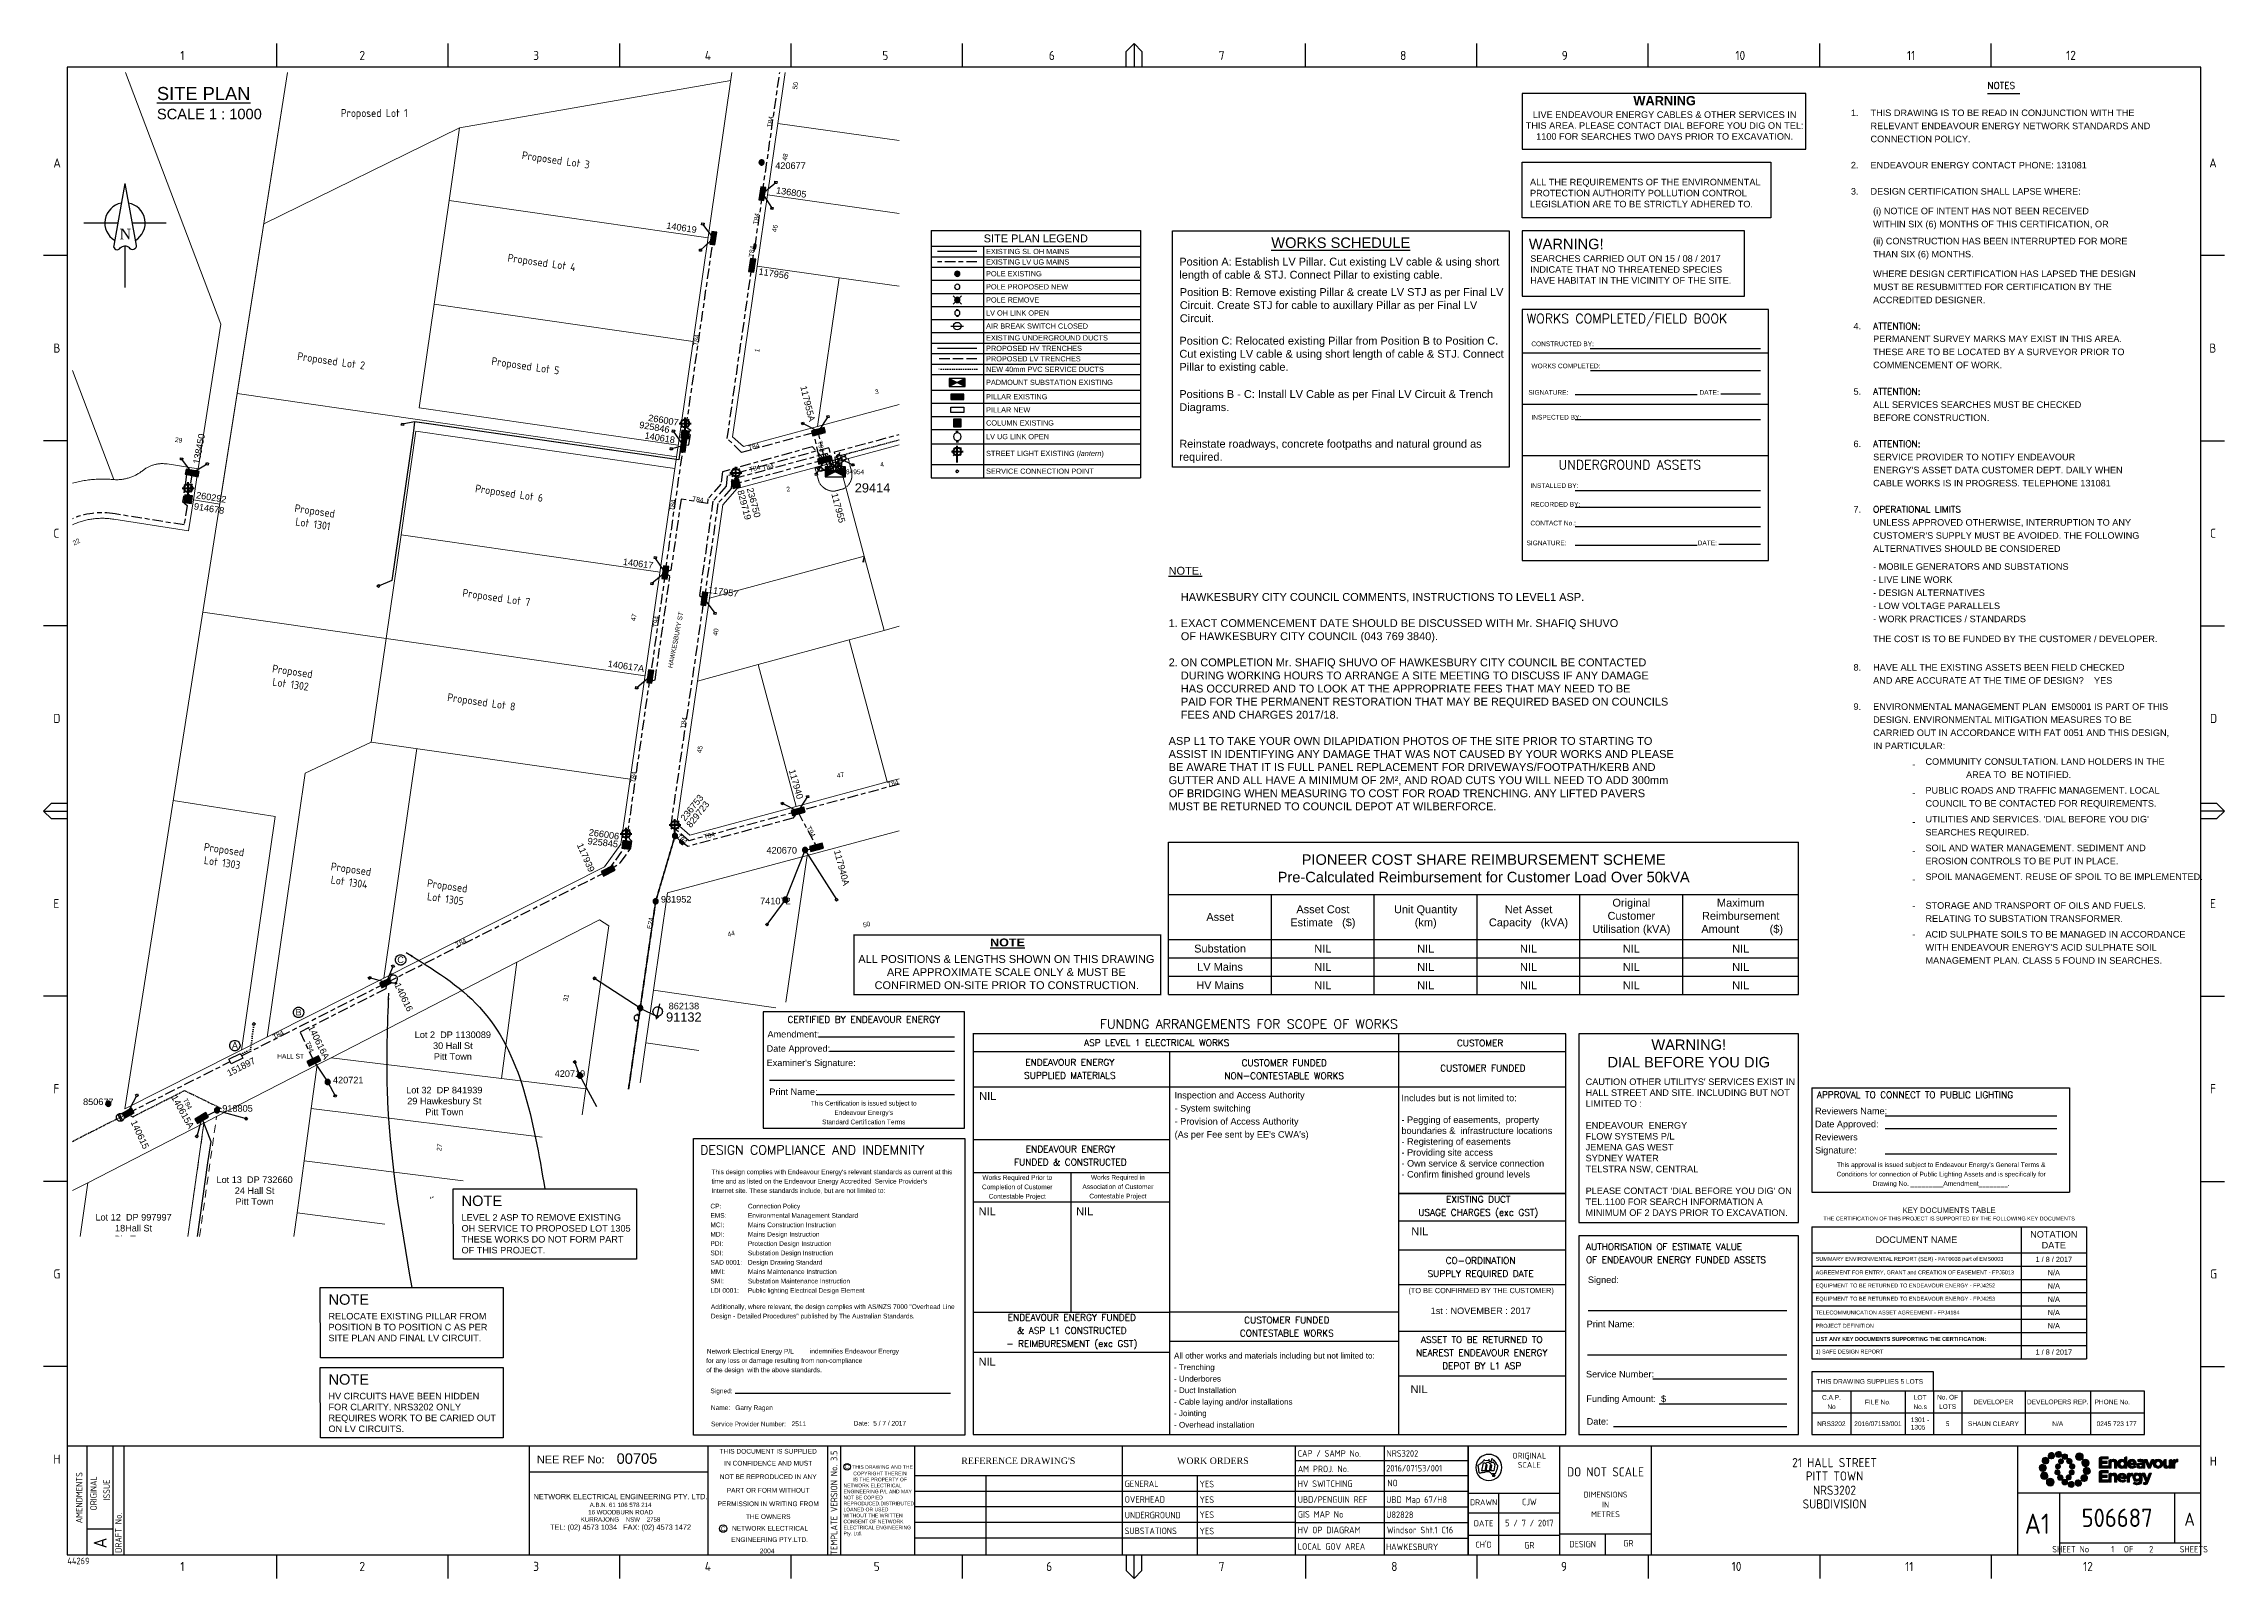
# Paper-space layout 'Sheet 1' of a CAD drawing. Header units: metres, sheet in millimetres. Extents: x -9 to 825, y -5 to 581.
# The model-space entities are those that its viewports show. They can reach past a viewport. Long polylines and large blocks are cut down to what shows.
import ezdxf
from ezdxf.enums import TextEntityAlignment as Align

# ---------------------------------------------------------------- set-up
doc = ezdxf.new("R2010")
doc.units = ezdxf.units.M
for name, pattern in [('Cable Exist OH', [1, 1, 0]), ('Cable Exist UG', [8.2, 4, -1.2, 1.8, -1.2]), ('Dash', [5, 3, -2]), ('DOTX2', [0.5, 0, -0.5]), ('HIDDEN', [0.375, 0.25, -0.125]), ('HIDDEN2', [0.1875, 0.125, -0.0625]), ('IE Trench LV', [6.5, 5, -1.5])]:
    doc.linetypes.add(name, pattern=pattern)
doc.layers.get('0').update_dxf_attribs({"color": 6})
for name, color, linetype, lineweight in [('Cadastre Developer_SP_NEW', 2, 'Continuous', 5), ('Cadastre Easements_SP_EXT', 9, 'Continuous', 5), ('Cadastre Land Parcels_SP_EXT', 9, 'Continuous', 5), ('Cadastre Other Property_SP_EXT', 9, 'HIDDEN', 5), ('Cadastre Roads_SP_EXT', 9, 'Continuous', 5)]:
    doc.layers.add(name, color=color, linetype=linetype, lineweight=lineweight)
for name, color, linetype in [('Equip_LV_EXT', 7, 'Continuous'), ('Equip_LV_NEW', 2, 'Continuous'), ('Equip_SP_HV_EXT', 7, 'Continuous'), ('Equip_SP_LV_EXT', 7, 'Continuous'), ('Equip_SP_SL_EXT', 7, 'Continuous'), ('Mains_LV_EXT', 7, 'Continuous'), ('Mains_LV_SL_EXT', 7, 'Continuous'), ('Mains_SL_EXT', 7, 'Continuous'), ('Notes', 7, 'Continuous'), ('Services_SP_EXT', 7, 'Continuous'), ('Services_SP_NEW', 2, 'Continuous'), ('Sub_SP_EXT', 7, 'Continuous'), ('SupportsOH_SP_TR_HV_LV_SL_EXT', 7, 'Continuous'), ('SupportsUG_SP_LV_EXT', 7, 'Continuous'), ('SupportsUG_SP_LV_SL_EXT', 7, 'Continuous'), ('Trench_SP_NEW', 2, 'Continuous')]:
    doc.layers.add(name, color=color, linetype=linetype)
doc.layers.add('Viewports', color=6, linetype='Continuous', plot=False)
doc.layers.get('Viewports').off()
doc.styles.add('ARIAL', font='arial.ttf', dxfattribs={"height": 2})
doc.styles.add('arialb', font='')
doc.styles.add('COLUMN_LABEL', font='arial.ttf')
doc.styles.add('Elec', font='romand__.ttf')
doc.styles.add('HVSW_LABEL', font='arial.ttf')
doc.styles.add('iecARIAL', font='arial.ttf', dxfattribs={"height": 2})
doc.styles.add('iecISOCP', font='isocp.shx')
doc.styles.add('iecNAME', font='times.ttf')
doc.styles.add('iecTimesNewRoman', font='times.ttf')
doc.styles.add('LotNum', font='isocp.shx', dxfattribs={"height": 1.8})
doc.styles.add('POLE_LABEL', font='arial.ttf')
doc.styles.get("Standard").update_dxf_attribs({"font": 'arial.ttf'})
doc.styles.get('arialb').set_extended_font_data('Arial Black')
doc.linetypes.add('Cable o', pattern='A,5.25,-0.1,["o",Standard,S=2,R=0,X=1.2,Y=-0.7],-4', length=9.35)
doc.linetypes.add('IE Trench HV', pattern='A,7,-0.2,["/",Standard,S=3,R=0,X=0.6,Y=-1.4],-2.5', length=9.7)

psp = doc.layouts.new('Sheet 1')

# ---------------------------------------------------------------- texts
at = {"layer": 'Mains_LV_EXT', "insert": (421.17, 381.16), "char_height": 3, "attachment_point": 1}
psp.add_mtext_dynamic_manual_height_columns('{\\LNOTE.\\P\\P}    HAWKESBURY CITY COUNCIL COMMENTS, INSTRUCTIONS TO LEVEL1 ASP.\\P\\P1. EXACT COMMENCEMENT DATE SHOULD BE DISCUSSED WITH Mr. SHAFIQ SHUVO\\P    OF HAWKESBURY CITY COUNCIL (043 769 3840).\\P\\P2. ON COMPLETION Mr. SHAFIQ SHUVO OF HAWKESBURY CITY COUNCIL BE CONTACTED\\P    DURING WORKING HOURS TO ARRANGE A SITE MEETING TO DISCUSS IF ANY DAMAGE\\P    HAS OCCURRED AND TO LOOK AT THE APPROPRIATE FEES THAT MAY NEED TO BE\\P    PAID FOR THE PERMANENT RESTORATION THAT MAY BE REQUIRED BASED ON COUNCILS\\P    FEES AND CHARGES 2017/18. \\P\\PASP L1 TO TAKE YOUR OWN DILAPIDATION PHOTOS OF THE SITE PRIOR TO STARTING TO\\PASSIST IN IDENTIFYING ANY DAMAGE THAT WAS NOT CAUSED BY YOUR WORKS AND PLEASE\\PBE AWARE THAT IT IS FULL PANEL REPLACEMENT FOR DRIVEWAYS/FOOTPATH/KERB AND\\PGUTTER AND ALL HAVE A MINIMUM OF 2M², AND ROAD CUTS YOU WILL NEED TO ADD 300mm\\POF BRIDGING WHEN MEASURING TO COST FOR ROAD TRENCHING. ANY LIFTED PAVERS\\PMUST BE RETURNED TO COUNCIL DEPOT AT WILBERFORCE.\\P ', width=233.8002, gutter_width=4, heights=[0], dxfattribs=at)
at = {"layer": 'Notes', "style": 'ARIAL'}
for s, p in [('ALL THE REQUIREMENTS OF THE ENVIRONMENTAL', (559.27, 526.93)), ('PROTECTION AUTHORITY POLLUTION CONTROL', (559.27, 522.72)), ('LEGISLATION ARE TO BE STRICTLY ADHERED TO.', (559.27, 518.51))]:
    psp.add_text(s, height=2.5, dxfattribs=at).set_placement(p)
psp.add_text('%%UWORKS SCHEDULE', height=4, dxfattribs=at).set_placement((486.94, 503), align=Align.CENTER)
at = {"layer": 'Notes', "color": 3, "style": 'ARIAL'}
for s, height, p in [('00705', 4, (210.22, 38.43)), ('NEE REF No:', 3, (179.76, 38.58)), ('NEE REF No:', 3, (179.76, 38.58))]:
    psp.add_text(s, height=height, dxfattribs=at).set_placement(p)
at = {"layer": 'Notes', "color": 2, "style": 'ARIAL'}
for s, p in [('THIS DOCUMENT IS SUPPLIED', (268.15, 43.23)), ('NOT BE REPRODUCED IN ANY', (268.15, 33.5)), ('IN CONFIDENCE AND MUST', (268.15, 38.67)), ('PART OR FORM WITHOUT', (268.15, 28.32)), ('PERMISSION IN WRITING FROM', (268.15, 23.15)), ('THE OWNERS', (268.15, 18.25)), ('2004', (267.74, 5.15))]:
    psp.add_text(s, height=1.8, dxfattribs=at).set_placement(p, align=Align.MIDDLE)
at = {"layer": 'Notes', "style": 'ARIAL'}
psp.add_text('C', height=1.8, dxfattribs=at).set_placement((250.94, 13.63), align=Align.MIDDLE)
at = {"layer": 'Notes', "color": 7, "style": 'ARIAL'}
for s, p in [('ENGINEERING PTY.LTD.', (268.71, 9.46)), ('NETWORK ELECTRICAL', (268.83, 13.79))]:
    psp.add_text(s, height=1.8, dxfattribs=at).set_placement(p, align=Align.MIDDLE)
at = {"layer": 'Notes', "style": 'ARIAL'}
for s, insert, char_height, width, attachment_point in [('{\\H1.25x;\\LSITE PLAN\\l\\P}SCALE 1 : 1000', (34.56, 564.51), 4, 50, 1), ('WARNING!', (558.82, 506.52), 4, 40.9793, 1), ('SEARCHES CARRIED OUT ON 15 / 08 / 2017 INDICATE THAT NO THREATENED SPECIES HAVE HABITAT IN THE VICINITY OF THE SITE.', (559.35, 500.2), 2.5, 80, 1), ('Position A: Establish LV Pillar. Cut existing LV cable & using short length of cable & STJ. Connect Pillar to existing cable.          ', (425.24, 499.28), 3, 124.5919, 1), ('Position B: Remove existing Pillar & create LV STJ as per Final LV Circuit. Create STJ for cable to auxillary Pillar as per Final LV Circuit.', (425.44, 487.65), 3, 124.5919, 1), ('Position C: Relocated existing Pillar from Position B to Position C. Cut existing LV cable & using short length of cable & STJ. Connect Pillar to existing cable.', (425.29, 469.06), 3, 125, 1), ('Positions B - C: Install LV Cable as per Final LV Circuit & Trench Diagrams.', (425.24, 448.68), 3, 124.5919, 1), ('Reinstate roadways, concrete footpaths and natural ground as required.', (425.24, 429.69), 3, 125, 1), ('\\pi1.6334;ALL POSITIONS & LENGTHS SHOWN ON THIS DRAWING \\P\\pi12.554;ARE APPROXIMATE SCALE ONLY & MUST BE \\P\\pi7.8504;CONFIRMED ON-SITE PRIOR TO CONSTRUCTION.', (300.95, 232.81), 3, 116.1762, 1), ('WARNING!\\PDIAL BEFORE YOU DIG', (619.92, 200.57), 4, 77.1603, 2), ("CAUTION OTHER UTILITYS' SERVICES EXIST IN HALL STREET AND SITE. INCLUDING BUT NOT LIMITED TO : \\P\\PENDEAVOUR  ENERGY\\PFLOW SYSTEMS P/L\\PJEMENA GAS WEST\\PSYDNEY WATER\\PTELSTRA NSW, CENTRAL  \\P\\PPLEASE CONTACT 'DIAL BEFORE YOU DIG' ON TEL.1100 FOR SEARCH INFORMATION A MINIMUM OF 2 DAYS PRIOR TO EXCAVATION.\\P                        ", (580.51, 185.67), 2.5, 80, 1), ('LEVEL 2 ASP TO REMOVE EXISTING OH SERVICE TO PROPOSED LOT 1305 THESE WORKS DO NOT FORM PART OF THIS PROJECT.', (150.96, 133.82), 2.5, 65, 1), ('NOTE', (150.96, 140.93), 4, 23.8232, 1), ('NOTE', (100.11, 103.2), 4, 23.8232, 1), ('RELOCATE EXISTING PILLAR FROM\\PPOSITION B TO POSITION C AS PER\\PSITE PLAN AND FINAL LV CIRCUIT.', (100.11, 96.09), 2.5, 65, 1), ('NOTE', (100.11, 72.67), 4, 23.8232, 1), ('HV CIRCUITS HAVE BEEN HIDDEN FOR CLARITY. NRS3202 ONLY REQUIRES WORK TO BE CARIED OUT ON LV CIRCUITS.', (100.11, 65.56), 2.5, 65, 1), ('{\\fArial|b0|i0|c0|p34;\\C2;NETWORK ELECTRICAL ENGINEERING PTY. LTD.\\P\\H0.8333x;A.B.N. 61 106 578 214\\P16 WOODBURN ROAD\\PKURRAJONG    NSW    2758\\P\\H1.2x;TEL: (02) 4573 1034   FAX: (02) 4573 1472}', (211.72, 26.9), 2, 82.9164, 2)]:
    psp.add_mtext(s, dxfattribs=dict(at, insert=insert, char_height=char_height, width=width, attachment_point=attachment_point))
at = {"layer": 'Notes', "color": 3, "insert": (352.93, 239.14), "char_height": 3, "width": 40.9793, "attachment_point": 1, "style": 'arialb'}
psp.add_mtext('{\\LNOTE}', dxfattribs=at)

msp = doc.modelspace()

# ---------------------------------------------------------------- texts
at = {"layer": 'Cadastre Developer_SP_NEW', "color": 2, "insert": (301510.09, 6283632.46), "char_height": 3, "attachment_point": 5, "style": 'LotNum'}
msp.add_mtext_dynamic_manual_height_columns('Proposed Lot 1', width=26.6983, gutter_width=12.5, heights=[0], dxfattribs=at)
at = {"layer": 'Cadastre Developer_SP_NEW', "color": 2, "char_height": 3, "attachment_point": 5, "rotation": 351.80879, "style": 'LotNum'}
for s, insert, width in [('Proposed Lot 3', (301579.41, 6283614.53), 30), ('Proposed Lot 4', (301574.02, 6283575.37), 30), ('Proposed Lot 2', (301493.57, 6283537.77), 30), ('Proposed Lot 5', (301567.81, 6283535.87), 30), ('Proposed Lot 6', (301561.6, 6283487.2), 30), ('Proposed\\PLot 1301', (301487.01, 6283478.39), 37.059), ('Proposed Lot 7', (301556.69, 6283447.35), 30), ('Proposed\\PLot 1302', (301478.47, 6283417.11), 37.059), ('Proposed Lot 8', (301550.98, 6283407.44), 30), ('Proposed\\PLot 1303', (301452.35, 6283348.98), 37.059), ('Proposed\\PLot 1304', (301500.86, 6283341.53), 37.059), ('Proposed\\PLot 1305', (301537.65, 6283335.14), 37.059)]:
    msp.add_mtext(s, dxfattribs=dict(at, insert=insert, width=width))
at = {"layer": 'Cadastre Land Parcels_SP_EXT'}
for s, rotation, p in [('50', 78.84486, (301671.63, 6283641.84)), ('48', 78.84486, (301667.7, 6283614.55)), ('46', 78.84486, (301663.78, 6283587.28)), ('1', 78.8446, (301657.14, 6283541.36)), ('3', 11.71522, (301701.61, 6283525.39)), ('29', 351.53685, (301433.83, 6283507.29)), ('4', 11.72192, (301703.6, 6283497.58)), ('2', 11.71605, (301667.79, 6283488.19)), ('22', 28.43899, (301395.46, 6283467.62)), ('47', 78.84477, (301609.86, 6283438.66)), ('40', 78.84514, (301641.17, 6283433.05)), ('45', 78.84407, (301635.09, 6283388.23)), ('47', 11.71965, (301687.07, 6283378.82)), ('44', 15.0158, (301645.33, 6283318.11)), ('50', 15.01605, (301697.1, 6283321.65)), ('31', 78.99949, (301583.99, 6283293.31)), ('34', 81.68333, (301665.78, 6283282.47)), ('32', 81.68378, (301662.64, 6283260.3)), ('27', 81.68367, (301535.68, 6283236.18)), ('30', 81.68445, (301659.84, 6283240.03)), ('25', 81.68391, (301532.89, 6283216.11)), ('28', 81.68378, (301657.04, 6283219.76)), ('26', 81.68338, (301654.24, 6283199.49))]:
    msp.add_text(s, height=1.8, rotation=rotation, dxfattribs=at).set_placement(p)
at = {"layer": 'Cadastre Land Parcels_SP_EXT', "char_height": 2.5, "attachment_point": 5}
for s, insert in [('Lot 2  DP 1130089\\P30 Hall St\\PPitt Town', (301540.12, 6283276.54)), ('Lot 32  DP 841939\\P29 Hawkesbury St\\PPitt Town', (301536.85, 6283255.38)), ('Lot 13  DP 732660\\P24 Hall St\\PPitt Town', (301464.36, 6283221.15)), ('Lot 12  DP 997997\\P18Hall St\\PPitt Town', (301418.11, 6283206.8))]:
    msp.add_mtext_dynamic_manual_height_columns(s, width=50, gutter_width=12.5, heights=[0], dxfattribs=dict(at, insert=insert))
at = {"layer": 'Cadastre Roads_SP_EXT'}
for rotation, p in [(78.84455, (301624.02, 6283420.7)), (78.85674, (301596.77, 6283228.59))]:
    msp.add_text('HAWKESBURY ST', height=1.8, rotation=rotation, dxfattribs=at).set_placement(p)
msp.add_text('HALL ST', height=1.8, dxfattribs=at).set_placement((301473.02, 6283271.63))
at = {"layer": 'Mains_LV_EXT'}
for s, rotation, p in [('T84', 81.81768, (301662.01, 6283627.27)), ('T84', 81.66785, (301654.95, 6283577.74)), ('T84', 81.80807, (301633.74, 6283543.85)), ('T84', 15.09152, (301653.27, 6283504.01)), ('T94', 282.5847, (301679.43, 6283507.47)), ('T84', 15.11294, (301653.61, 6283495.72)), ('T84', 15.08805, (301658.71, 6283496.18)), ('T84', 350.7544, (301631.47, 6283484.73)), ('T84', 81.82354, (301624.67, 6283480.77)), ('T94', 81.78942, (301618.26, 6283436.29)), ('T84', 81.68278, (301628.9, 6283397.61)), ('T84', 81.80869, (301609.7, 6283376.87)), ('T84', 15.10007, (301706.43, 6283375.35)), ('T94', 298.00013, (301675.18, 6283359.87)), ('T84', 318.44149, (301625.47, 6283356.27)), ('T84', 15.0262, (301636.23, 6283355.43)), ('E24', 80.45497, (301616.08, 6283320.99)), ('T84', 26.79147, (301541.64, 6283314.18)), ('T84', 26.79168, (301471.86, 6283278.95)), ('T94', 294.8676, (301483.68, 6283277.69)), ('T94', 297.87229, (301436.95, 6283255.82)), ('E44', 80.60973, (301599.64, 6283206.61))]:
    msp.add_text(s, height=1.8, rotation=rotation, dxfattribs=at).set_placement(p)
at = {"layer": 'Notes', "style": 'ARIAL'}
for s, p in [('B', (301481.17, 6283289.34)), ('A', (301456.83, 6283276.64))]:
    msp.add_text(s, height=2.5, dxfattribs=at).set_placement(p, align=Align.MIDDLE_CENTER)

# ---------------------------------------------------------------- blocks, each defined once
blk = doc.blocks.new('EE_COPYRIGHT_A1')
at = {"layer": 'Notes'}
blk.add_circle((1.29, -0.82), 1.15, dxfattribs=at)
at = {"layer": 'Notes', "insert": (0, 0), "char_height": 1.25, "width": 24.1208, "attachment_point": 1, "style": 'ARIAL'}
blk.add_mtext('\\pt8.75; {\\H1.2x;C } THIS DRAWING AND THE\\P\\pi-8.75,l8.75;       COPYRIGHT THEREIN\\P       IS THE PROPERTY OF \\P\\pi0,l0,t1.25;NETWORK ELECTRICAL ENGINEERING P/L AND MAY NOT BE COPIED REPRODUCED,DISTRIBUTED, LOANED OR USED WITHOUT THE WRITTEN CONSENT OF NETWORK ELECTRICAL ENGINEERING Pty. Ltd.', dxfattribs=at)
blk = doc.blocks.new('EE_LOGO')
h = blk.add_hatch(color=7)
edge = h.paths.add_edge_path()
edge.add_spline(control_points=[(-25.34, 1.94), (-26.08, 1.98), (-26.72, 1.41), (-26.77, 0.66), (-26.81, -0.09), (-26.24, -0.72), (-25.49, -0.77), (-24.74, -0.81), (-24.1, -0.24), (-24.06, 0.51), (-24.02, 1.25), (-24.59, 1.89), (-25.34, 1.94)], knot_values=[0, 0, 0, 0, 1, 1, 1, 2, 2, 2, 3, 3, 3, 4, 4, 4, 4], degree=3, periodic=0)
h = blk.add_hatch(color=7)
edge = h.paths.add_edge_path()
edge.add_spline(control_points=[(-23.73, 4.46), (-24.34, 4.81), (-25.13, 4.61), (-25.49, 3.99), (-25.85, 3.38), (-25.64, 2.59), (-25.03, 2.23), (-24.41, 1.87), (-23.63, 2.08), (-23.27, 2.69), (-22.91, 3.31), (-23.12, 4.1), (-23.73, 4.46)], knot_values=[0, 0, 0, 0, 1, 1, 1, 2, 2, 2, 3, 3, 3, 4, 4, 4, 4], degree=3, periodic=0)
h = blk.add_hatch(color=7)
edge = h.paths.add_edge_path()
edge.add_spline(control_points=[(-21.12, 5.87), (-21.48, 6.44), (-22.24, 6.61), (-22.81, 6.24), (-23.37, 5.88), (-23.54, 5.12), (-23.17, 4.55), (-22.81, 3.98), (-22.05, 3.82), (-21.48, 4.19), (-20.92, 4.55), (-20.75, 5.31), (-21.12, 5.87)], knot_values=[0, 0, 0, 0, 1, 1, 1, 2, 2, 2, 3, 3, 3, 4, 4, 4, 4], degree=3, periodic=0)
h = blk.add_hatch(color=7)
edge = h.paths.add_edge_path()
edge.add_spline(control_points=[(-19.43, 2.06), (-19.94, 2.17), (-20.44, 1.84), (-20.55, 1.33), (-20.66, 0.82), (-20.34, 0.32), (-19.83, 0.21), (-19.32, 0.1), (-18.81, 0.42), (-18.71, 0.93), (-18.59, 1.44), (-18.92, 1.95), (-19.43, 2.06)], knot_values=[0, 0, 0, 0, 1, 1, 1, 2, 2, 2, 3, 3, 3, 4, 4, 4, 4], degree=3, periodic=0)
h = blk.add_hatch(color=7)
edge = h.paths.add_edge_path()
edge.add_spline(control_points=[(-18.27, 5.87), (-18.34, 6.5), (-18.91, 6.97), (-19.54, 6.9), (-20.18, 6.84), (-20.65, 6.27), (-20.58, 5.63), (-20.52, 4.99), (-19.95, 4.53), (-19.31, 4.59), (-18.67, 4.66), (-18.21, 5.23), (-18.27, 5.87)], knot_values=[0, 0, 0, 0, 1, 1, 1, 2, 2, 2, 3, 3, 3, 4, 4, 4, 4], degree=3, periodic=0)
h = blk.add_hatch(color=7)
edge = h.paths.add_edge_path()
edge.add_spline(control_points=[(-15.91, 4.86), (-15.91, 4.26), (-16.4, 3.77), (-17, 3.77), (-17.6, 3.77), (-18.08, 4.26), (-18.08, 4.86), (-18.08, 5.46), (-17.6, 5.95), (-17, 5.95), (-16.4, 5.95), (-15.91, 5.46), (-15.91, 4.86)], knot_values=[0, 0, 0, 0, 1, 1, 1, 2, 2, 2, 3, 3, 3, 4, 4, 4, 4], degree=3, periodic=0)
edge = h.paths.add_edge_path()
edge.add_spline(control_points=[(-18.29, 3.97), (-18.8, 4.08), (-19.3, 3.76), (-19.41, 3.25), (-19.52, 2.74), (-19.2, 2.23), (-18.69, 2.12), (-18.18, 2.01), (-17.67, 2.33), (-17.56, 2.84), (-17.45, 3.35), (-17.78, 3.86), (-18.29, 3.97)], knot_values=[0, 0, 0, 0, 1, 1, 1, 2, 2, 2, 3, 3, 3, 4, 4, 4, 4], degree=3, periodic=0)
h = blk.add_hatch(color=7)
edge = h.paths.add_edge_path()
edge.add_spline(control_points=[(-14.59, 2.36), (-14.16, 2.75), (-14.12, 3.41), (-14.51, 3.84), (-14.89, 4.27), (-15.55, 4.31), (-15.99, 3.93), (-16.42, 3.54), (-16.46, 2.88), (-16.07, 2.45), (-15.69, 2.01), (-15.02, 1.98), (-14.59, 2.36)], knot_values=[0, 0, 0, 0, 1, 1, 1, 2, 2, 2, 3, 3, 3, 4, 4, 4, 4], degree=3, periodic=0)
edge = h.paths.add_edge_path()
edge.add_spline(control_points=[(-15.91, 4.86), (-15.91, 4.26), (-16.4, 3.77), (-17, 3.77), (-17.6, 3.77), (-18.08, 4.26), (-18.08, 4.86), (-18.08, 5.46), (-17.6, 5.95), (-17, 5.95), (-16.4, 5.95), (-15.91, 5.46), (-15.91, 4.86)], knot_values=[0, 0, 0, 0, 1, 1, 1, 2, 2, 2, 3, 3, 3, 4, 4, 4, 4], degree=3, periodic=0)
h = blk.add_hatch(color=7)
edge = h.paths.add_edge_path()
edge.add_spline(control_points=[(-15.91, 4.86), (-15.91, 4.26), (-16.4, 3.77), (-17, 3.77), (-17.6, 3.77), (-18.08, 4.26), (-18.08, 4.86), (-18.08, 5.46), (-17.6, 5.95), (-17, 5.95), (-16.4, 5.95), (-15.91, 5.46), (-15.91, 4.86)], knot_values=[0, 0, 0, 0, 1, 1, 1, 2, 2, 2, 3, 3, 3, 4, 4, 4, 4], degree=3, periodic=0)
edge = h.paths.add_edge_path(flags=16)
edge.add_spline(control_points=[(-15.91, 4.86), (-15.91, 4.26), (-16.4, 3.77), (-17, 3.77), (-17.6, 3.77), (-18.08, 4.26), (-18.08, 4.86), (-18.08, 5.46), (-17.6, 5.95), (-17, 5.95), (-16.4, 5.95), (-15.91, 5.46), (-15.91, 4.86)], knot_values=[0, 0, 0, 0, 1, 1, 1, 2, 2, 2, 3, 3, 3, 4, 4, 4, 4], degree=3, periodic=0)
h = blk.add_hatch(color=7)
edge = h.paths.add_edge_path()
edge.add_spline(control_points=[(-13.94, 0.18), (-13.41, 0.32), (-13.09, 0.87), (-13.23, 1.4), (-13.37, 1.93), (-13.92, 2.25), (-14.45, 2.11), (-14.98, 1.97), (-15.3, 1.42), (-15.16, 0.89), (-15.02, 0.36), (-14.47, 0.04), (-13.94, 0.18)], knot_values=[0, 0, 0, 0, 1, 1, 1, 2, 2, 2, 3, 3, 3, 4, 4, 4, 4], degree=3, periodic=0)
h = blk.add_hatch(color=7)
edge = h.paths.add_edge_path()
edge.add_spline(control_points=[(-9.93, 4.86), (-9.93, 4.03), (-10.61, 3.35), (-11.44, 3.35), (-12.28, 3.35), (-12.95, 4.03), (-12.95, 4.86), (-12.95, 5.69), (-12.28, 6.37), (-11.44, 6.37), (-10.61, 6.37), (-9.93, 5.69), (-9.93, 4.86)], knot_values=[0, 0, 0, 0, 1, 1, 1, 2, 2, 2, 3, 3, 3, 4, 4, 4, 4], degree=3, periodic=0)
h = blk.add_hatch(color=7)
edge = h.paths.add_edge_path()
edge.add_spline(control_points=[(-8.55, 1.13), (-7.83, 1.45), (-7.5, 2.29), (-7.82, 3.01), (-8.14, 3.73), (-8.98, 4.06), (-9.7, 3.74), (-10.42, 3.42), (-10.75, 2.58), (-10.43, 1.86), (-10.11, 1.14), (-9.27, 0.81), (-8.55, 1.13)], knot_values=[0, 0, 0, 0, 1, 1, 1, 2, 2, 2, 3, 3, 3, 4, 4, 4, 4], degree=3, periodic=0)
h = blk.add_hatch(color=7)
edge = h.paths.add_edge_path()
edge.add_spline(control_points=[(-8.66, -1.92), (-7.91, -1.96), (-7.27, -1.39), (-7.23, -0.64), (-7.19, 0.1), (-7.76, 0.74), (-8.51, 0.78), (-9.25, 0.83), (-9.89, 0.26), (-9.94, -0.49), (-9.98, -1.24), (-9.41, -1.88), (-8.66, -1.92)], knot_values=[0, 0, 0, 0, 1, 1, 1, 2, 2, 2, 3, 3, 3, 4, 4, 4, 4], degree=3, periodic=0)
h = blk.add_hatch(color=7)
edge = h.paths.add_edge_path()
edge.add_spline(control_points=[(-3.85, 0.44), (-3.85, 0.44), (-3.85, 4.25), (-3.85, 4.3), (-3.85, 4.35), (-3.85, 4.86), (-3.29, 4.86), (-2.74, 4.86), (-0.49, 4.86), (-0.49, 4.86), (-0.49, 4.86), (-0.49, 4), (-0.49, 4), (-0.49, 4), (-2.89, 4), (-2.89, 4), (-2.89, 4), (-2.89, 3.1), (-2.89, 3.1), (-2.89, 3.1), (-0.8, 3.1), (-0.8, 3.1), (-0.8, 3.1), (-0.8, 2.23), (-0.8, 2.23), (-0.8, 2.23), (-2.89, 2.23), (-2.89, 2.23), (-2.89, 2.23), (-2.89, 1.31), (-2.89, 1.31), (-2.89, 1.31), (-0.49, 1.31), (-0.49, 1.31), (-0.49, 1.31), (-0.49, 0.44), (-0.49, 0.44), (-0.49, 0.44), (-3.85, 0.44), (-3.85, 0.44)], knot_values=[0, 0, 0, 0, 1, 1, 1, 2, 2, 2, 3, 3, 3, 4, 4, 4, 5, 5, 5, 6, 6, 6, 7, 7, 7, 8, 8, 8, 9, 9, 9, 10, 10, 10, 11, 11, 11, 12, 12, 12, 13, 13, 13, 13], degree=3, periodic=0)
h = blk.add_hatch(color=7)
edge = h.paths.add_edge_path()
edge.add_spline(control_points=[(1.94, 0.44), (1.94, 0.44), (1.94, 2.33), (1.94, 2.33), (1.94, 2.78), (1.73, 3.02), (1.36, 3.02), (1, 3.02), (0.76, 2.78), (0.76, 2.33), (0.76, 2.33), (0.76, 0.44), (0.76, 0.44), (0.76, 0.44), (-0.2, 0.44), (-0.2, 0.44), (-0.2, 0.44), (-0.2, 3.21), (-0.2, 3.27), (-0.2, 3.33), (-0.2, 3.82), (0.36, 3.82), (0.76, 3.82), (0.76, 3.82), (0.76, 3.82), (0.76, 3.82), (0.76, 3.35), (0.76, 3.35), (0.98, 3.63), (1.27, 3.89), (1.75, 3.89), (2.48, 3.89), (2.9, 3.41), (2.9, 2.63), (2.9, 2.63), (2.9, 0.44), (2.9, 0.44), (2.9, 0.44), (1.94, 0.44), (1.94, 0.44)], knot_values=[0, 0, 0, 0, 1, 1, 1, 2, 2, 2, 3, 3, 3, 4, 4, 4, 5, 5, 5, 6, 6, 6, 7, 7, 7, 8, 8, 8, 9, 9, 9, 10, 10, 10, 11, 11, 11, 12, 12, 12, 13, 13, 13, 13], degree=3, periodic=0)
h = blk.add_hatch(color=7)
edge = h.paths.add_edge_path(flags=16)
edge.add_spline(control_points=[(5.8, 2.13), (5.8, 2.69), (5.43, 3.07), (4.98, 3.07), (4.53, 3.07), (4.15, 2.7), (4.15, 2.13), (4.15, 2.13), (4.15, 2.12), (4.15, 2.12), (4.15, 1.56), (4.53, 1.19), (4.98, 1.19), (5.43, 1.19), (5.8, 1.56), (5.8, 2.12), (5.8, 2.12), (5.8, 2.13), (5.8, 2.13)], knot_values=[0, 0, 0, 0, 1, 1, 1, 2, 2, 2, 3, 3, 3, 4, 4, 4, 5, 5, 5, 6, 6, 6, 6], degree=3, periodic=0)
edge = h.paths.add_edge_path()
edge.add_spline(control_points=[(5.79, 0.44), (5.79, 0.44), (5.79, 0.92), (5.79, 0.92), (5.55, 0.6), (5.23, 0.37), (4.73, 0.37), (3.94, 0.37), (3.19, 0.99), (3.19, 2.12), (3.19, 2.12), (3.19, 2.13), (3.19, 2.13), (3.19, 3.26), (3.93, 3.88), (4.73, 3.88), (5.24, 3.88), (5.56, 3.65), (5.79, 3.38), (5.79, 3.38), (5.79, 4.27), (5.79, 4.3), (5.79, 4.34), (5.79, 4.86), (6.34, 4.86), (6.73, 4.86), (6.75, 4.86), (6.75, 4.86), (6.75, 4.86), (6.75, 0.44), (6.75, 0.44), (6.75, 0.44), (5.79, 0.44), (5.79, 0.44)], knot_values=[0, 0, 0, 0, 1, 1, 1, 2, 2, 2, 3, 3, 3, 4, 4, 4, 5, 5, 5, 6, 6, 6, 7, 7, 7, 8, 8, 8, 9, 9, 9, 10, 10, 10, 11, 11, 11, 11], degree=3, periodic=0)
h = blk.add_hatch(color=7)
edge = h.paths.add_edge_path()
edge.add_spline(control_points=[(8.69, 3.89), (7.7, 3.89), (7.01, 3.09), (7.01, 2.13), (7.01, 2.13), (7.01, 2.12), (7.01, 2.12), (7.01, 1.08), (7.77, 0.37), (8.78, 0.37), (9.39, 0.37), (9.85, 0.61), (10.16, 1), (10.16, 1), (9.62, 1.48), (9.62, 1.48), (9.35, 1.24), (9.12, 1.14), (8.79, 1.14), (8.33, 1.13), (8, 1.49), (7.95, 1.86), (7.91, 2.18), (7.93, 2.29), (7.95, 2.43), (8.02, 2.85), (8.29, 3.12), (8.69, 3.12), (9.09, 3.12), (9.34, 2.83), (9.4, 2.4), (9.4, 2.4), (8.14, 2.4), (8.14, 2.4), (8.14, 2.4), (8.12, 1.8), (8.64, 1.8), (9.17, 1.8), (10.32, 1.8), (10.32, 1.8), (10.33, 1.89), (10.34, 1.95), (10.34, 2.04), (10.34, 2.04), (10.34, 2.05), (10.34, 2.05), (10.34, 3.01), (9.82, 3.89), (8.69, 3.89)], knot_values=[0, 0, 0, 0, 1, 1, 1, 2, 2, 2, 3, 3, 3, 4, 4, 4, 5, 5, 5, 6, 6, 6, 7, 7, 7, 8, 8, 8, 9, 9, 9, 10, 10, 10, 11, 11, 11, 12, 12, 12, 13, 13, 13, 14, 14, 14, 15, 15, 15, 16, 16, 16, 16], degree=3, periodic=0)
h = blk.add_hatch(color=7)
edge = h.paths.add_edge_path(flags=16)
edge.add_spline(control_points=[(12.69, 1.8), (12.53, 1.88), (12.31, 1.93), (12.08, 1.93), (11.67, 1.93), (11.42, 1.77), (11.42, 1.46), (11.42, 1.46), (11.42, 1.45), (11.42, 1.45), (11.42, 1.19), (11.63, 1.04), (11.94, 1.04), (12.39, 1.04), (12.69, 1.29), (12.69, 1.63), (12.69, 1.63), (12.69, 1.8), (12.69, 1.8)], knot_values=[0, 0, 0, 0, 1, 1, 1, 2, 2, 2, 3, 3, 3, 4, 4, 4, 5, 5, 5, 6, 6, 6, 6], degree=3, periodic=0)
edge = h.paths.add_edge_path()
edge.add_spline(control_points=[(12.67, 0.44), (12.67, 0.44), (12.67, 0.81), (12.67, 0.81), (12.44, 0.55), (12.12, 0.38), (11.65, 0.38), (11.01, 0.38), (10.49, 0.74), (10.49, 1.41), (10.49, 1.41), (10.49, 1.42), (10.49, 1.42), (10.49, 2.16), (11.05, 2.5), (11.85, 2.5), (12.19, 2.5), (12.44, 2.45), (12.68, 2.37), (12.68, 2.37), (12.68, 2.42), (12.68, 2.42), (12.68, 2.82), (12.43, 3.07), (11.95, 3.07), (11.59, 3.07), (11.33, 3), (11.02, 2.89), (11.02, 2.89), (10.78, 3.62), (10.78, 3.62), (11.15, 3.78), (11.52, 3.89), (12.09, 3.89), (13.14, 3.89), (13.6, 3.35), (13.6, 2.43), (13.6, 2.43), (13.6, 0.44), (13.6, 0.44), (13.6, 0.44), (12.67, 0.44), (12.67, 0.44)], knot_values=[0, 0, 0, 0, 1, 1, 1, 2, 2, 2, 3, 3, 3, 4, 4, 4, 5, 5, 5, 6, 6, 6, 7, 7, 7, 8, 8, 8, 9, 9, 9, 10, 10, 10, 11, 11, 11, 12, 12, 12, 13, 13, 13, 14, 14, 14, 14], degree=3, periodic=0)
h = blk.add_hatch(color=7)
edge = h.paths.add_edge_path()
edge.add_spline(control_points=[(15.71, 0.44), (15.71, 0.44), (14.84, 0.44), (14.84, 0.44), (14.84, 0.44), (13.51, 3.83), (13.51, 3.83), (13.51, 3.83), (14.53, 3.83), (14.53, 3.83), (14.53, 3.83), (15.28, 1.58), (15.28, 1.58), (15.28, 1.58), (15.86, 3.3), (15.86, 3.3), (15.86, 3.3), (16.02, 3.83), (16.4, 3.83), (16.78, 3.83), (17.04, 3.83), (17.04, 3.83), (17.04, 3.83), (15.71, 0.44), (15.71, 0.44)], knot_values=[0, 0, 0, 0, 1, 1, 1, 2, 2, 2, 3, 3, 3, 4, 4, 4, 5, 5, 5, 6, 6, 6, 7, 7, 7, 8, 8, 8, 8], degree=3, periodic=0)
h = blk.add_hatch(color=7)
edge = h.paths.add_edge_path(flags=16)
edge.add_spline(control_points=[(19.52, 2.16), (19.52, 2.66), (19.16, 3.09), (18.63, 3.09), (18.08, 3.09), (17.75, 2.67), (17.75, 2.17), (17.75, 2.17), (17.75, 2.16), (17.75, 2.16), (17.75, 1.66), (18.11, 1.22), (18.64, 1.22), (19.19, 1.22), (19.52, 1.65), (19.52, 2.15), (19.52, 2.15), (19.52, 2.16), (19.52, 2.16)], knot_values=[0, 0, 0, 0, 1, 1, 1, 2, 2, 2, 3, 3, 3, 4, 4, 4, 5, 5, 5, 6, 6, 6, 6], degree=3, periodic=0)
edge = h.paths.add_edge_path()
edge.add_spline(control_points=[(18.63, 0.4), (17.58, 0.4), (16.8, 1.17), (16.8, 2.15), (16.8, 2.15), (16.8, 2.16), (16.8, 2.16), (16.8, 3.13), (17.59, 3.92), (18.64, 3.92), (19.69, 3.92), (20.46, 3.14), (20.46, 2.17), (20.46, 2.17), (20.46, 2.16), (20.46, 2.16), (20.46, 1.19), (19.68, 0.4), (18.63, 0.4)], knot_values=[0, 0, 0, 0, 1, 1, 1, 2, 2, 2, 3, 3, 3, 4, 4, 4, 5, 5, 5, 6, 6, 6, 6], degree=3, periodic=0)
h = blk.add_hatch(color=7)
edge = h.paths.add_edge_path()
edge.add_spline(control_points=[(22.86, 0.44), (22.86, 0.44), (22.86, 0.92), (22.86, 0.92), (22.64, 0.64), (22.36, 0.38), (21.87, 0.38), (21.15, 0.38), (20.72, 0.86), (20.72, 1.63), (20.72, 1.63), (20.72, 3.22), (20.72, 3.27), (20.72, 3.32), (20.72, 3.82), (21.28, 3.82), (21.68, 3.82), (21.68, 3.82), (21.68, 3.82), (21.68, 3.82), (21.68, 1.94), (21.68, 1.94), (21.68, 1.48), (21.9, 1.25), (22.26, 1.25), (22.63, 1.25), (22.86, 1.48), (22.86, 1.94), (22.86, 1.94), (22.86, 3.2), (22.86, 3.27), (22.86, 3.34), (22.87, 3.82), (23.42, 3.82), (23.82, 3.82), (23.82, 3.82), (23.82, 3.82), (23.82, 3.82), (23.82, 0.44), (23.82, 0.44), (23.82, 0.44), (22.86, 0.44), (22.86, 0.44)], knot_values=[0, 0, 0, 0, 1, 1, 1, 2, 2, 2, 3, 3, 3, 4, 4, 4, 5, 5, 5, 6, 6, 6, 7, 7, 7, 8, 8, 8, 9, 9, 9, 10, 10, 10, 11, 11, 11, 12, 12, 12, 13, 13, 13, 14, 14, 14, 14], degree=3, periodic=0)
h = blk.add_hatch(color=7)
edge = h.paths.add_edge_path()
edge.add_spline(control_points=[(26.09, 2.88), (25.46, 2.88), (25.06, 2.5), (25.06, 1.69), (25.06, 1.69), (25.06, 0.44), (25.06, 0.44), (25.06, 0.44), (24.1, 0.44), (24.1, 0.44), (24.1, 0.44), (24.1, 3.24), (24.1, 3.27), (24.1, 3.3), (24.1, 3.83), (24.66, 3.83), (25.22, 3.83), (25.06, 3.83), (25.06, 3.83), (25.06, 3.83), (25.06, 3.14), (25.06, 3.14), (25.26, 3.61), (25.58, 3.91), (26.14, 3.89), (26.14, 3.89), (26.14, 2.88), (26.14, 2.88), (26.14, 2.88), (26.09, 2.88), (26.09, 2.88)], knot_values=[0, 0, 0, 0, 1, 1, 1, 2, 2, 2, 3, 3, 3, 4, 4, 4, 5, 5, 5, 6, 6, 6, 7, 7, 7, 8, 8, 8, 9, 9, 9, 10, 10, 10, 10], degree=3, periodic=0)
h = blk.add_hatch(color=7)
edge = h.paths.add_edge_path()
edge.add_spline(control_points=[(-25.45, -1.11), (-26.17, -1.43), (-26.5, -2.27), (-26.18, -2.99), (-25.86, -3.71), (-25.02, -4.04), (-24.3, -3.72), (-23.58, -3.4), (-23.25, -2.56), (-23.57, -1.84), (-23.88, -1.12), (-24.72, -0.79), (-25.45, -1.11)], knot_values=[0, 0, 0, 0, 1, 1, 1, 2, 2, 2, 3, 3, 3, 4, 4, 4, 4], degree=3, periodic=0)
h = blk.add_hatch(color=7)
edge = h.paths.add_edge_path()
edge.add_spline(control_points=[(-24.06, -4.84), (-24.06, -4.01), (-23.39, -3.33), (-22.55, -3.33), (-21.72, -3.33), (-21.04, -4.01), (-21.04, -4.84), (-21.04, -5.68), (-21.72, -6.35), (-22.55, -6.35), (-23.39, -6.35), (-24.06, -5.68), (-24.06, -4.84)], knot_values=[0, 0, 0, 0, 1, 1, 1, 2, 2, 2, 3, 3, 3, 4, 4, 4, 4], degree=3, periodic=0)
h = blk.add_hatch(color=7)
edge = h.paths.add_edge_path()
edge.add_spline(control_points=[(-20.06, -0.16), (-20.59, -0.3), (-20.9, -0.85), (-20.76, -1.38), (-20.63, -1.91), (-20.08, -2.23), (-19.55, -2.09), (-19.02, -1.95), (-18.7, -1.4), (-18.84, -0.87), (-18.98, -0.34), (-19.52, -0.02), (-20.06, -0.16)], knot_values=[0, 0, 0, 0, 1, 1, 1, 2, 2, 2, 3, 3, 3, 4, 4, 4, 4], degree=3, periodic=0)
h = blk.add_hatch(color=7)
edge = h.paths.add_edge_path()
edge.add_spline(control_points=[(-19.41, -2.34), (-19.84, -2.73), (-19.88, -3.39), (-19.49, -3.82), (-19.1, -4.26), (-18.44, -4.29), (-18.01, -3.91), (-17.58, -3.52), (-17.54, -2.86), (-17.93, -2.43), (-18.31, -2), (-18.97, -1.96), (-19.41, -2.34)], knot_values=[0, 0, 0, 0, 1, 1, 1, 2, 2, 2, 3, 3, 3, 4, 4, 4, 4], degree=3, periodic=0)
h = blk.add_hatch(color=7)
edge = h.paths.add_edge_path()
edge.add_spline(control_points=[(-18.08, -4.84), (-18.08, -4.24), (-17.6, -3.76), (-17, -3.76), (-16.4, -3.76), (-15.91, -4.24), (-15.91, -4.84), (-15.91, -5.44), (-16.4, -5.93), (-17, -5.93), (-17.6, -5.93), (-18.08, -5.44), (-18.08, -4.84)], knot_values=[0, 0, 0, 0, 1, 1, 1, 2, 2, 2, 3, 3, 3, 4, 4, 4, 4], degree=3, periodic=0)
h = blk.add_hatch(color=7)
edge = h.paths.add_edge_path()
edge.add_spline(control_points=[(-15.71, -3.95), (-15.2, -4.06), (-14.69, -3.74), (-14.58, -3.23), (-14.47, -2.72), (-14.8, -2.21), (-15.31, -2.1), (-15.82, -1.99), (-16.32, -2.32), (-16.43, -2.83), (-16.54, -3.34), (-16.22, -3.84), (-15.71, -3.95)], knot_values=[0, 0, 0, 0, 1, 1, 1, 2, 2, 2, 3, 3, 3, 4, 4, 4, 4], degree=3, periodic=0)
h = blk.add_hatch(color=7)
edge = h.paths.add_edge_path()
edge.add_spline(control_points=[(-15.72, -5.85), (-15.66, -6.49), (-15.09, -6.95), (-14.45, -6.89), (-13.81, -6.82), (-13.35, -6.25), (-13.41, -5.62), (-13.48, -4.98), (-14.05, -4.51), (-14.68, -4.58), (-15.33, -4.64), (-15.79, -5.21), (-15.72, -5.85)], knot_values=[0, 0, 0, 0, 1, 1, 1, 2, 2, 2, 3, 3, 3, 4, 4, 4, 4], degree=3, periodic=0)
h = blk.add_hatch(color=7)
edge = h.paths.add_edge_path()
edge.add_spline(control_points=[(-14.57, -2.04), (-14.06, -2.15), (-13.55, -1.83), (-13.44, -1.32), (-13.33, -0.81), (-13.66, -0.3), (-14.17, -0.19), (-14.68, -0.08), (-15.18, -0.4), (-15.29, -0.92), (-15.4, -1.43), (-15.08, -1.93), (-14.57, -2.04)], knot_values=[0, 0, 0, 0, 1, 1, 1, 2, 2, 2, 3, 3, 3, 4, 4, 4, 4], degree=3, periodic=0)
h = blk.add_hatch(color=7)
edge = h.paths.add_edge_path()
edge.add_spline(control_points=[(-12.88, -5.86), (-12.52, -6.43), (-11.76, -6.59), (-11.19, -6.23), (-10.62, -5.86), (-10.46, -5.1), (-10.82, -4.53), (-11.19, -3.97), (-11.95, -3.8), (-12.51, -4.17), (-13.08, -4.53), (-13.25, -5.29), (-12.88, -5.86)], knot_values=[0, 0, 0, 0, 1, 1, 1, 2, 2, 2, 3, 3, 3, 4, 4, 4, 4], degree=3, periodic=0)
h = blk.add_hatch(color=7)
edge = h.paths.add_edge_path()
edge.add_spline(control_points=[(-10.27, -4.44), (-9.65, -4.79), (-8.86, -4.59), (-8.51, -3.97), (-8.15, -3.36), (-8.36, -2.57), (-8.97, -2.22), (-9.58, -1.86), (-10.37, -2.06), (-10.73, -2.68), (-11.09, -3.29), (-10.88, -4.08), (-10.27, -4.44)], knot_values=[0, 0, 0, 0, 1, 1, 1, 2, 2, 2, 3, 3, 3, 4, 4, 4, 4], degree=3, periodic=0)
h = blk.add_hatch(color=7)
edge = h.paths.add_edge_path()
edge.add_spline(control_points=[(-3.85, -4.84), (-3.85, -4.84), (-3.85, -1.03), (-3.85, -0.98), (-3.85, -0.94), (-3.85, -0.42), (-3.29, -0.42), (-2.74, -0.42), (-0.49, -0.42), (-0.49, -0.42), (-0.49, -0.42), (-0.49, -1.29), (-0.49, -1.29), (-0.49, -1.29), (-2.89, -1.29), (-2.89, -1.29), (-2.89, -1.29), (-2.89, -2.19), (-2.89, -2.19), (-2.89, -2.19), (-0.8, -2.19), (-0.8, -2.19), (-0.8, -2.19), (-0.8, -3.05), (-0.8, -3.05), (-0.8, -3.05), (-2.89, -3.05), (-2.89, -3.05), (-2.89, -3.05), (-2.89, -3.98), (-2.89, -3.98), (-2.89, -3.98), (-0.49, -3.98), (-0.49, -3.98), (-0.49, -3.98), (-0.49, -4.84), (-0.49, -4.84), (-0.49, -4.84), (-3.85, -4.84), (-3.85, -4.84)], knot_values=[0, 0, 0, 0, 1, 1, 1, 2, 2, 2, 3, 3, 3, 4, 4, 4, 5, 5, 5, 6, 6, 6, 7, 7, 7, 8, 8, 8, 9, 9, 9, 10, 10, 10, 11, 11, 11, 12, 12, 12, 13, 13, 13, 13], degree=3, periodic=0)
h = blk.add_hatch(color=7)
edge = h.paths.add_edge_path()
edge.add_spline(control_points=[(1.94, -4.84), (1.94, -4.84), (1.94, -2.96), (1.94, -2.96), (1.94, -2.5), (1.73, -2.27), (1.36, -2.27), (1, -2.27), (0.76, -2.5), (0.76, -2.96), (0.76, -2.96), (0.76, -4.84), (0.76, -4.84), (0.76, -4.84), (-0.2, -4.84), (-0.2, -4.84), (-0.2, -4.84), (-0.2, -2.07), (-0.2, -2.01), (-0.2, -1.96), (-0.2, -1.46), (0.36, -1.46), (0.76, -1.46), (0.76, -1.46), (0.76, -1.46), (0.76, -1.46), (0.76, -1.94), (0.76, -1.94), (0.98, -1.65), (1.27, -1.4), (1.75, -1.4), (2.48, -1.4), (2.9, -1.88), (2.9, -2.65), (2.9, -2.65), (2.9, -4.84), (2.9, -4.84), (2.9, -4.84), (1.94, -4.84), (1.94, -4.84)], knot_values=[0, 0, 0, 0, 1, 1, 1, 2, 2, 2, 3, 3, 3, 4, 4, 4, 5, 5, 5, 6, 6, 6, 7, 7, 7, 8, 8, 8, 9, 9, 9, 10, 10, 10, 11, 11, 11, 12, 12, 12, 13, 13, 13, 13], degree=3, periodic=0)
h = blk.add_hatch(color=7)
edge = h.paths.add_edge_path()
edge.add_spline(control_points=[(4.87, -1.4), (3.88, -1.4), (3.19, -2.19), (3.19, -3.16), (3.19, -3.16), (3.19, -3.17), (3.19, -3.17), (3.19, -4.21), (3.94, -4.92), (4.96, -4.92), (5.57, -4.92), (6.03, -4.68), (6.34, -4.29), (6.34, -4.29), (5.79, -3.8), (5.79, -3.8), (5.53, -4.05), (5.29, -4.14), (4.97, -4.15), (4.51, -4.16), (4.18, -3.79), (4.13, -3.42), (4.09, -3.1), (4.11, -3), (4.13, -2.86), (4.2, -2.44), (4.47, -2.17), (4.87, -2.17), (5.27, -2.17), (5.52, -2.46), (5.58, -2.89), (5.58, -2.89), (4.32, -2.89), (4.32, -2.89), (4.32, -2.89), (4.29, -3.49), (4.82, -3.49), (5.35, -3.49), (6.5, -3.49), (6.5, -3.49), (6.51, -3.4), (6.51, -3.34), (6.51, -3.25), (6.51, -3.25), (6.51, -3.23), (6.51, -3.23), (6.51, -2.27), (6, -1.4), (4.87, -1.4)], knot_values=[0, 0, 0, 0, 1, 1, 1, 2, 2, 2, 3, 3, 3, 4, 4, 4, 5, 5, 5, 6, 6, 6, 7, 7, 7, 8, 8, 8, 9, 9, 9, 10, 10, 10, 11, 11, 11, 12, 12, 12, 13, 13, 13, 14, 14, 14, 15, 15, 15, 16, 16, 16, 16], degree=3, periodic=0)
h = blk.add_hatch(color=7)
edge = h.paths.add_edge_path()
edge.add_spline(control_points=[(8.77, -2.4), (8.13, -2.4), (7.74, -2.79), (7.74, -3.6), (7.74, -3.6), (7.74, -4.85), (7.74, -4.85), (7.74, -4.85), (6.78, -4.85), (6.78, -4.85), (6.78, -4.85), (6.78, -2.05), (6.78, -2.02), (6.78, -1.99), (6.77, -1.46), (7.33, -1.46), (7.74, -1.46), (7.74, -1.46), (7.74, -1.46), (7.74, -1.46), (7.74, -2.15), (7.74, -2.15), (7.93, -1.68), (8.25, -1.37), (8.82, -1.4), (8.82, -1.4), (8.82, -2.4), (8.82, -2.4), (8.82, -2.4), (8.77, -2.4), (8.77, -2.4)], knot_values=[0, 0, 0, 0, 1, 1, 1, 2, 2, 2, 3, 3, 3, 4, 4, 4, 5, 5, 5, 6, 6, 6, 7, 7, 7, 8, 8, 8, 9, 9, 9, 10, 10, 10, 10], degree=3, periodic=0)
h = blk.add_hatch(color=7)
edge = h.paths.add_edge_path(flags=16)
edge.add_spline(control_points=[(11.56, -2.97), (11.56, -2.51), (11.2, -2.19), (10.73, -2.19), (10.26, -2.19), (9.91, -2.51), (9.91, -2.97), (9.91, -2.97), (9.91, -2.99), (9.91, -2.99), (9.91, -3.45), (10.26, -3.77), (10.73, -3.77), (11.2, -3.77), (11.56, -3.45), (11.56, -2.99), (11.56, -2.99), (11.56, -2.97), (11.56, -2.97)], knot_values=[0, 0, 0, 0, 1, 1, 1, 2, 2, 2, 3, 3, 3, 4, 4, 4, 5, 5, 5, 6, 6, 6, 6], degree=3, periodic=0)
edge = h.paths.add_edge_path()
edge.add_spline(control_points=[(10.62, -5.87), (10.07, -5.87), (9.55, -5.74), (9.12, -5.51), (9.12, -5.51), (9.45, -4.79), (9.45, -4.79), (9.8, -4.99), (10.14, -5.1), (10.59, -5.1), (11.25, -5.1), (11.56, -4.79), (11.56, -4.18), (11.56, -4.18), (11.56, -4.02), (11.56, -4.02), (11.27, -4.36), (10.96, -4.57), (10.45, -4.57), (9.66, -4.57), (8.95, -3.99), (8.95, -2.99), (8.95, -2.99), (8.95, -2.97), (8.95, -2.97), (8.95, -1.96), (9.68, -1.4), (10.45, -1.4), (10.98, -1.4), (11.29, -1.62), (11.54, -1.9), (11.54, -1.9), (11.54, -1.46), (11.54, -1.46), (11.54, -1.46), (11.54, -1.46), (11.95, -1.46), (12.51, -1.46), (12.5, -2.02), (12.5, -2.02), (12.5, -2.02), (12.5, -4.08), (12.5, -4.08), (12.5, -5.36), (11.87, -5.87), (10.62, -5.87)], knot_values=[0, 0, 0, 0, 1, 1, 1, 2, 2, 2, 3, 3, 3, 4, 4, 4, 5, 5, 5, 6, 6, 6, 7, 7, 7, 8, 8, 8, 9, 9, 9, 10, 10, 10, 11, 11, 11, 12, 12, 12, 13, 13, 13, 14, 14, 14, 15, 15, 15, 15], degree=3, periodic=0)
h = blk.add_hatch(color=7)
edge = h.paths.add_edge_path()
edge.add_spline(control_points=[(14.84, -4.92), (14.58, -5.61), (14.31, -5.87), (13.73, -5.87), (13.38, -5.87), (13.13, -5.78), (12.88, -5.64), (12.88, -5.64), (13.2, -4.94), (13.2, -4.94), (13.33, -5.02), (13.49, -5.07), (13.61, -5.07), (13.78, -5.07), (13.86, -5.02), (13.95, -4.85), (13.95, -4.85), (12.62, -1.46), (12.62, -1.46), (12.62, -1.46), (13.64, -1.46), (13.64, -1.46), (13.64, -1.46), (14.41, -3.76), (14.41, -3.76), (14.41, -3.76), (14.97, -2.01), (14.97, -2.01), (14.97, -2.01), (15.14, -1.46), (15.5, -1.46), (15.86, -1.46), (16.14, -1.46), (16.14, -1.46), (16.14, -1.46), (14.84, -4.92), (14.84, -4.92)], knot_values=[0, 0, 0, 0, 1, 1, 1, 2, 2, 2, 3, 3, 3, 4, 4, 4, 5, 5, 5, 6, 6, 6, 7, 7, 7, 8, 8, 8, 9, 9, 9, 10, 10, 10, 11, 11, 11, 12, 12, 12, 12], degree=3, periodic=0)
at = {"color": 7, "lineweight": 0}
for points in [[(-15.08, 2.11), (-15.08, 2.11)], [(-18.92, -2.1), (-18.92, -2.1)]]:
    blk.add_lwpolyline(points, dxfattribs=at)
for points, knots in [([(-25.34, 1.94), (-26.08, 1.98), (-26.72, 1.41), (-26.77, 0.66), (-26.81, -0.09), (-26.24, -0.72), (-25.49, -0.77), (-24.74, -0.81), (-24.1, -0.24), (-24.06, 0.51), (-24.02, 1.25), (-24.59, 1.89), (-25.34, 1.94)], [0, 0, 0, 0, 1, 1, 1, 2, 2, 2, 3, 3, 3, 4, 4, 4, 4]), ([(-23.73, 4.46), (-24.34, 4.81), (-25.13, 4.61), (-25.49, 3.99), (-25.85, 3.38), (-25.64, 2.59), (-25.03, 2.23), (-24.41, 1.87), (-23.63, 2.08), (-23.27, 2.69), (-22.91, 3.31), (-23.12, 4.1), (-23.73, 4.46)], [0, 0, 0, 0, 1, 1, 1, 2, 2, 2, 3, 3, 3, 4, 4, 4, 4]), ([(-21.12, 5.87), (-21.48, 6.44), (-22.24, 6.61), (-22.81, 6.24), (-23.37, 5.88), (-23.54, 5.12), (-23.17, 4.55), (-22.81, 3.98), (-22.05, 3.82), (-21.48, 4.19), (-20.92, 4.55), (-20.75, 5.31), (-21.12, 5.87)], [0, 0, 0, 0, 1, 1, 1, 2, 2, 2, 3, 3, 3, 4, 4, 4, 4]), ([(-19.43, 2.06), (-19.94, 2.17), (-20.44, 1.84), (-20.55, 1.33), (-20.66, 0.82), (-20.34, 0.32), (-19.83, 0.21), (-19.32, 0.1), (-18.81, 0.42), (-18.71, 0.93), (-18.59, 1.44), (-18.92, 1.95), (-19.43, 2.06)], [0, 0, 0, 0, 1, 1, 1, 2, 2, 2, 3, 3, 3, 4, 4, 4, 4]), ([(-18.27, 5.87), (-18.34, 6.5), (-18.91, 6.97), (-19.54, 6.9), (-20.18, 6.84), (-20.65, 6.27), (-20.58, 5.63), (-20.52, 4.99), (-19.95, 4.53), (-19.31, 4.59), (-18.67, 4.66), (-18.21, 5.23), (-18.27, 5.87)], [0, 0, 0, 0, 1, 1, 1, 2, 2, 2, 3, 3, 3, 4, 4, 4, 4]), ([(-18.29, 3.97), (-18.8, 4.08), (-19.3, 3.76), (-19.41, 3.25), (-19.52, 2.74), (-19.2, 2.23), (-18.69, 2.12), (-18.18, 2.01), (-17.67, 2.33), (-17.56, 2.84), (-17.45, 3.35), (-17.78, 3.86), (-18.29, 3.97)], [0, 0, 0, 0, 1, 1, 1, 2, 2, 2, 3, 3, 3, 4, 4, 4, 4]), ([(-15.91, 4.86), (-15.91, 4.26), (-16.4, 3.77), (-17, 3.77), (-17.6, 3.77), (-18.08, 4.26), (-18.08, 4.86), (-18.08, 5.46), (-17.6, 5.95), (-17, 5.95), (-16.4, 5.95), (-15.91, 5.46), (-15.91, 4.86)], [0, 0, 0, 0, 1, 1, 1, 2, 2, 2, 3, 3, 3, 4, 4, 4, 4]), ([(-15.91, 4.86), (-15.91, 4.26), (-16.4, 3.77), (-17, 3.77), (-17.6, 3.77), (-18.08, 4.26), (-18.08, 4.86), (-18.08, 5.46), (-17.6, 5.95), (-17, 5.95), (-16.4, 5.95), (-15.91, 5.46), (-15.91, 4.86)], [0, 0, 0, 0, 1, 1, 1, 2, 2, 2, 3, 3, 3, 4, 4, 4, 4]), ([(-14.59, 2.36), (-14.16, 2.75), (-14.12, 3.41), (-14.51, 3.84), (-14.89, 4.27), (-15.55, 4.31), (-15.99, 3.93), (-16.42, 3.54), (-16.46, 2.88), (-16.07, 2.45), (-15.69, 2.01), (-15.02, 1.98), (-14.59, 2.36)], [0, 0, 0, 0, 1, 1, 1, 2, 2, 2, 3, 3, 3, 4, 4, 4, 4]), ([(-13.94, 0.18), (-13.41, 0.32), (-13.09, 0.87), (-13.23, 1.4), (-13.37, 1.93), (-13.92, 2.25), (-14.45, 2.11), (-14.98, 1.97), (-15.3, 1.42), (-15.16, 0.89), (-15.02, 0.36), (-14.47, 0.04), (-13.94, 0.18)], [0, 0, 0, 0, 1, 1, 1, 2, 2, 2, 3, 3, 3, 4, 4, 4, 4]), ([(-9.93, 4.86), (-9.93, 4.03), (-10.61, 3.35), (-11.44, 3.35), (-12.28, 3.35), (-12.95, 4.03), (-12.95, 4.86), (-12.95, 5.69), (-12.28, 6.37), (-11.44, 6.37), (-10.61, 6.37), (-9.93, 5.69), (-9.93, 4.86)], [0, 0, 0, 0, 1, 1, 1, 2, 2, 2, 3, 3, 3, 4, 4, 4, 4]), ([(-8.55, 1.13), (-7.83, 1.45), (-7.5, 2.29), (-7.82, 3.01), (-8.14, 3.73), (-8.98, 4.06), (-9.7, 3.74), (-10.42, 3.42), (-10.75, 2.58), (-10.43, 1.86), (-10.11, 1.14), (-9.27, 0.81), (-8.55, 1.13)], [0, 0, 0, 0, 1, 1, 1, 2, 2, 2, 3, 3, 3, 4, 4, 4, 4]), ([(-8.66, -1.92), (-7.91, -1.96), (-7.27, -1.39), (-7.23, -0.64), (-7.19, 0.1), (-7.76, 0.74), (-8.51, 0.78), (-9.25, 0.83), (-9.89, 0.26), (-9.94, -0.49), (-9.98, -1.24), (-9.41, -1.88), (-8.66, -1.92)], [0, 0, 0, 0, 1, 1, 1, 2, 2, 2, 3, 3, 3, 4, 4, 4, 4]), ([(-3.85, 0.44), (-3.85, 0.44), (-3.85, 4.25), (-3.85, 4.3), (-3.85, 4.35), (-3.85, 4.86), (-3.29, 4.86), (-2.74, 4.86), (-0.49, 4.86), (-0.49, 4.86), (-0.49, 4.86), (-0.49, 4), (-0.49, 4), (-0.49, 4), (-2.89, 4), (-2.89, 4), (-2.89, 4), (-2.89, 3.1), (-2.89, 3.1), (-2.89, 3.1), (-0.8, 3.1), (-0.8, 3.1), (-0.8, 3.1), (-0.8, 2.23), (-0.8, 2.23), (-0.8, 2.23), (-2.89, 2.23), (-2.89, 2.23), (-2.89, 2.23), (-2.89, 1.31), (-2.89, 1.31), (-2.89, 1.31), (-0.49, 1.31), (-0.49, 1.31), (-0.49, 1.31), (-0.49, 0.44), (-0.49, 0.44), (-0.49, 0.44), (-3.85, 0.44), (-3.85, 0.44)], [0, 0, 0, 0, 1, 1, 1, 2, 2, 2, 3, 3, 3, 4, 4, 4, 5, 5, 5, 6, 6, 6, 7, 7, 7, 8, 8, 8, 9, 9, 9, 10, 10, 10, 11, 11, 11, 12, 12, 12, 13, 13, 13, 13]), ([(1.94, 0.44), (1.94, 0.44), (1.94, 2.33), (1.94, 2.33), (1.94, 2.78), (1.73, 3.02), (1.36, 3.02), (1, 3.02), (0.76, 2.78), (0.76, 2.33), (0.76, 2.33), (0.76, 0.44), (0.76, 0.44), (0.76, 0.44), (-0.2, 0.44), (-0.2, 0.44), (-0.2, 0.44), (-0.2, 3.21), (-0.2, 3.27), (-0.2, 3.33), (-0.2, 3.82), (0.36, 3.82), (0.76, 3.82), (0.76, 3.82), (0.76, 3.82), (0.76, 3.82), (0.76, 3.35), (0.76, 3.35), (0.98, 3.63), (1.27, 3.89), (1.75, 3.89), (2.48, 3.89), (2.9, 3.41), (2.9, 2.63), (2.9, 2.63), (2.9, 0.44), (2.9, 0.44), (2.9, 0.44), (1.94, 0.44), (1.94, 0.44)], [0, 0, 0, 0, 1, 1, 1, 2, 2, 2, 3, 3, 3, 4, 4, 4, 5, 5, 5, 6, 6, 6, 7, 7, 7, 8, 8, 8, 9, 9, 9, 10, 10, 10, 11, 11, 11, 12, 12, 12, 13, 13, 13, 13]), ([(5.79, 0.44), (5.79, 0.44), (5.79, 0.92), (5.79, 0.92), (5.55, 0.6), (5.23, 0.37), (4.73, 0.37), (3.94, 0.37), (3.19, 0.99), (3.19, 2.12), (3.19, 2.12), (3.19, 2.13), (3.19, 2.13), (3.19, 3.26), (3.93, 3.88), (4.73, 3.88), (5.24, 3.88), (5.56, 3.65), (5.79, 3.38), (5.79, 3.38), (5.79, 4.27), (5.79, 4.3), (5.79, 4.34), (5.79, 4.86), (6.34, 4.86), (6.73, 4.86), (6.75, 4.86), (6.75, 4.86), (6.75, 4.86), (6.75, 0.44), (6.75, 0.44), (6.75, 0.44), (5.79, 0.44), (5.79, 0.44)], [0, 0, 0, 0, 1, 1, 1, 2, 2, 2, 3, 3, 3, 4, 4, 4, 5, 5, 5, 6, 6, 6, 7, 7, 7, 8, 8, 8, 9, 9, 9, 10, 10, 10, 11, 11, 11, 11]), ([(5.8, 2.13), (5.8, 2.69), (5.43, 3.07), (4.98, 3.07), (4.53, 3.07), (4.15, 2.7), (4.15, 2.13), (4.15, 2.13), (4.15, 2.12), (4.15, 2.12), (4.15, 1.56), (4.53, 1.19), (4.98, 1.19), (5.43, 1.19), (5.8, 1.56), (5.8, 2.12), (5.8, 2.12), (5.8, 2.13), (5.8, 2.13)], [0, 0, 0, 0, 1, 1, 1, 2, 2, 2, 3, 3, 3, 4, 4, 4, 5, 5, 5, 6, 6, 6, 6]), ([(8.69, 3.89), (7.7, 3.89), (7.01, 3.09), (7.01, 2.13), (7.01, 2.13), (7.01, 2.12), (7.01, 2.12), (7.01, 1.08), (7.77, 0.37), (8.78, 0.37), (9.39, 0.37), (9.85, 0.61), (10.16, 1), (10.16, 1), (9.62, 1.48), (9.62, 1.48), (9.35, 1.24), (9.12, 1.14), (8.79, 1.14), (8.33, 1.13), (8, 1.49), (7.95, 1.86), (7.91, 2.18), (7.93, 2.29), (7.95, 2.43), (8.02, 2.85), (8.29, 3.12), (8.69, 3.12), (9.09, 3.12), (9.34, 2.83), (9.4, 2.4), (9.4, 2.4), (8.14, 2.4), (8.14, 2.4), (8.14, 2.4), (8.12, 1.8), (8.64, 1.8), (9.17, 1.8), (10.32, 1.8), (10.32, 1.8), (10.33, 1.89), (10.34, 1.95), (10.34, 2.04), (10.34, 2.04), (10.34, 2.05), (10.34, 2.05), (10.34, 3.01), (9.82, 3.89), (8.69, 3.89)], [0, 0, 0, 0, 1, 1, 1, 2, 2, 2, 3, 3, 3, 4, 4, 4, 5, 5, 5, 6, 6, 6, 7, 7, 7, 8, 8, 8, 9, 9, 9, 10, 10, 10, 11, 11, 11, 12, 12, 12, 13, 13, 13, 14, 14, 14, 15, 15, 15, 16, 16, 16, 16]), ([(12.67, 0.44), (12.67, 0.44), (12.67, 0.81), (12.67, 0.81), (12.44, 0.55), (12.12, 0.38), (11.65, 0.38), (11.01, 0.38), (10.49, 0.74), (10.49, 1.41), (10.49, 1.41), (10.49, 1.42), (10.49, 1.42), (10.49, 2.16), (11.05, 2.5), (11.85, 2.5), (12.19, 2.5), (12.44, 2.45), (12.68, 2.37), (12.68, 2.37), (12.68, 2.42), (12.68, 2.42), (12.68, 2.82), (12.43, 3.07), (11.95, 3.07), (11.59, 3.07), (11.33, 3), (11.02, 2.89), (11.02, 2.89), (10.78, 3.62), (10.78, 3.62), (11.15, 3.78), (11.52, 3.89), (12.09, 3.89), (13.14, 3.89), (13.6, 3.35), (13.6, 2.43), (13.6, 2.43), (13.6, 0.44), (13.6, 0.44), (13.6, 0.44), (12.67, 0.44), (12.67, 0.44)], [0, 0, 0, 0, 1, 1, 1, 2, 2, 2, 3, 3, 3, 4, 4, 4, 5, 5, 5, 6, 6, 6, 7, 7, 7, 8, 8, 8, 9, 9, 9, 10, 10, 10, 11, 11, 11, 12, 12, 12, 13, 13, 13, 14, 14, 14, 14]), ([(12.69, 1.8), (12.53, 1.88), (12.31, 1.93), (12.08, 1.93), (11.67, 1.93), (11.42, 1.77), (11.42, 1.46), (11.42, 1.46), (11.42, 1.45), (11.42, 1.45), (11.42, 1.19), (11.63, 1.04), (11.94, 1.04), (12.39, 1.04), (12.69, 1.29), (12.69, 1.63), (12.69, 1.63), (12.69, 1.8), (12.69, 1.8)], [0, 0, 0, 0, 1, 1, 1, 2, 2, 2, 3, 3, 3, 4, 4, 4, 5, 5, 5, 6, 6, 6, 6]), ([(15.71, 0.44), (15.71, 0.44), (14.84, 0.44), (14.84, 0.44), (14.84, 0.44), (13.51, 3.83), (13.51, 3.83), (13.51, 3.83), (14.53, 3.83), (14.53, 3.83), (14.53, 3.83), (15.28, 1.58), (15.28, 1.58), (15.28, 1.58), (15.86, 3.3), (15.86, 3.3), (15.86, 3.3), (16.02, 3.83), (16.4, 3.83), (16.78, 3.83), (17.04, 3.83), (17.04, 3.83), (17.04, 3.83), (15.71, 0.44), (15.71, 0.44)], [0, 0, 0, 0, 1, 1, 1, 2, 2, 2, 3, 3, 3, 4, 4, 4, 5, 5, 5, 6, 6, 6, 7, 7, 7, 8, 8, 8, 8]), ([(18.63, 0.4), (17.58, 0.4), (16.8, 1.17), (16.8, 2.15), (16.8, 2.15), (16.8, 2.16), (16.8, 2.16), (16.8, 3.13), (17.59, 3.92), (18.64, 3.92), (19.69, 3.92), (20.46, 3.14), (20.46, 2.17), (20.46, 2.17), (20.46, 2.16), (20.46, 2.16), (20.46, 1.19), (19.68, 0.4), (18.63, 0.4)], [0, 0, 0, 0, 1, 1, 1, 2, 2, 2, 3, 3, 3, 4, 4, 4, 5, 5, 5, 6, 6, 6, 6]), ([(19.52, 2.16), (19.52, 2.66), (19.16, 3.09), (18.63, 3.09), (18.08, 3.09), (17.75, 2.67), (17.75, 2.17), (17.75, 2.17), (17.75, 2.16), (17.75, 2.16), (17.75, 1.66), (18.11, 1.22), (18.64, 1.22), (19.19, 1.22), (19.52, 1.65), (19.52, 2.15), (19.52, 2.15), (19.52, 2.16), (19.52, 2.16)], [0, 0, 0, 0, 1, 1, 1, 2, 2, 2, 3, 3, 3, 4, 4, 4, 5, 5, 5, 6, 6, 6, 6]), ([(22.86, 0.44), (22.86, 0.44), (22.86, 0.92), (22.86, 0.92), (22.64, 0.64), (22.36, 0.38), (21.87, 0.38), (21.15, 0.38), (20.72, 0.86), (20.72, 1.63), (20.72, 1.63), (20.72, 3.22), (20.72, 3.27), (20.72, 3.32), (20.72, 3.82), (21.28, 3.82), (21.68, 3.82), (21.68, 3.82), (21.68, 3.82), (21.68, 3.82), (21.68, 1.94), (21.68, 1.94), (21.68, 1.48), (21.9, 1.25), (22.26, 1.25), (22.63, 1.25), (22.86, 1.48), (22.86, 1.94), (22.86, 1.94), (22.86, 3.2), (22.86, 3.27), (22.86, 3.34), (22.87, 3.82), (23.42, 3.82), (23.82, 3.82), (23.82, 3.82), (23.82, 3.82), (23.82, 3.82), (23.82, 0.44), (23.82, 0.44), (23.82, 0.44), (22.86, 0.44), (22.86, 0.44)], [0, 0, 0, 0, 1, 1, 1, 2, 2, 2, 3, 3, 3, 4, 4, 4, 5, 5, 5, 6, 6, 6, 7, 7, 7, 8, 8, 8, 9, 9, 9, 10, 10, 10, 11, 11, 11, 12, 12, 12, 13, 13, 13, 14, 14, 14, 14]), ([(26.09, 2.88), (25.46, 2.88), (25.06, 2.5), (25.06, 1.69), (25.06, 1.69), (25.06, 0.44), (25.06, 0.44), (25.06, 0.44), (24.1, 0.44), (24.1, 0.44), (24.1, 0.44), (24.1, 3.24), (24.1, 3.27), (24.1, 3.3), (24.1, 3.83), (24.66, 3.83), (25.22, 3.83), (25.06, 3.83), (25.06, 3.83), (25.06, 3.83), (25.06, 3.14), (25.06, 3.14), (25.26, 3.61), (25.58, 3.91), (26.14, 3.89), (26.14, 3.89), (26.14, 2.88), (26.14, 2.88), (26.14, 2.88), (26.09, 2.88), (26.09, 2.88)], [0, 0, 0, 0, 1, 1, 1, 2, 2, 2, 3, 3, 3, 4, 4, 4, 5, 5, 5, 6, 6, 6, 7, 7, 7, 8, 8, 8, 9, 9, 9, 10, 10, 10, 10]), ([(-25.45, -1.11), (-26.17, -1.43), (-26.5, -2.27), (-26.18, -2.99), (-25.86, -3.71), (-25.02, -4.04), (-24.3, -3.72), (-23.58, -3.4), (-23.25, -2.56), (-23.57, -1.84), (-23.88, -1.12), (-24.72, -0.79), (-25.45, -1.11)], [0, 0, 0, 0, 1, 1, 1, 2, 2, 2, 3, 3, 3, 4, 4, 4, 4]), ([(-24.06, -4.84), (-24.06, -4.01), (-23.39, -3.33), (-22.55, -3.33), (-21.72, -3.33), (-21.04, -4.01), (-21.04, -4.84), (-21.04, -5.68), (-21.72, -6.35), (-22.55, -6.35), (-23.39, -6.35), (-24.06, -5.68), (-24.06, -4.84)], [0, 0, 0, 0, 1, 1, 1, 2, 2, 2, 3, 3, 3, 4, 4, 4, 4]), ([(-20.06, -0.16), (-20.59, -0.3), (-20.9, -0.85), (-20.76, -1.38), (-20.63, -1.91), (-20.08, -2.23), (-19.55, -2.09), (-19.02, -1.95), (-18.7, -1.4), (-18.84, -0.87), (-18.98, -0.34), (-19.52, -0.02), (-20.06, -0.16)], [0, 0, 0, 0, 1, 1, 1, 2, 2, 2, 3, 3, 3, 4, 4, 4, 4]), ([(-19.41, -2.34), (-19.84, -2.73), (-19.88, -3.39), (-19.49, -3.82), (-19.1, -4.26), (-18.44, -4.29), (-18.01, -3.91), (-17.58, -3.52), (-17.54, -2.86), (-17.93, -2.43), (-18.31, -2), (-18.97, -1.96), (-19.41, -2.34)], [0, 0, 0, 0, 1, 1, 1, 2, 2, 2, 3, 3, 3, 4, 4, 4, 4]), ([(-18.08, -4.84), (-18.08, -4.24), (-17.6, -3.76), (-17, -3.76), (-16.4, -3.76), (-15.91, -4.24), (-15.91, -4.84), (-15.91, -5.44), (-16.4, -5.93), (-17, -5.93), (-17.6, -5.93), (-18.08, -5.44), (-18.08, -4.84)], [0, 0, 0, 0, 1, 1, 1, 2, 2, 2, 3, 3, 3, 4, 4, 4, 4]), ([(-15.71, -3.95), (-15.2, -4.06), (-14.69, -3.74), (-14.58, -3.23), (-14.47, -2.72), (-14.8, -2.21), (-15.31, -2.1), (-15.82, -1.99), (-16.32, -2.32), (-16.43, -2.83), (-16.54, -3.34), (-16.22, -3.84), (-15.71, -3.95)], [0, 0, 0, 0, 1, 1, 1, 2, 2, 2, 3, 3, 3, 4, 4, 4, 4]), ([(-15.72, -5.85), (-15.66, -6.49), (-15.09, -6.95), (-14.45, -6.89), (-13.81, -6.82), (-13.35, -6.25), (-13.41, -5.62), (-13.48, -4.98), (-14.05, -4.51), (-14.68, -4.58), (-15.33, -4.64), (-15.79, -5.21), (-15.72, -5.85)], [0, 0, 0, 0, 1, 1, 1, 2, 2, 2, 3, 3, 3, 4, 4, 4, 4]), ([(-14.57, -2.04), (-14.06, -2.15), (-13.55, -1.83), (-13.44, -1.32), (-13.33, -0.81), (-13.66, -0.3), (-14.17, -0.19), (-14.68, -0.08), (-15.18, -0.4), (-15.29, -0.92), (-15.4, -1.43), (-15.08, -1.93), (-14.57, -2.04)], [0, 0, 0, 0, 1, 1, 1, 2, 2, 2, 3, 3, 3, 4, 4, 4, 4]), ([(-12.88, -5.86), (-12.52, -6.43), (-11.76, -6.59), (-11.19, -6.23), (-10.62, -5.86), (-10.46, -5.1), (-10.82, -4.53), (-11.19, -3.97), (-11.95, -3.8), (-12.51, -4.17), (-13.08, -4.53), (-13.25, -5.29), (-12.88, -5.86)], [0, 0, 0, 0, 1, 1, 1, 2, 2, 2, 3, 3, 3, 4, 4, 4, 4]), ([(-10.27, -4.44), (-9.65, -4.79), (-8.86, -4.59), (-8.51, -3.97), (-8.15, -3.36), (-8.36, -2.57), (-8.97, -2.22), (-9.58, -1.86), (-10.37, -2.06), (-10.73, -2.68), (-11.09, -3.29), (-10.88, -4.08), (-10.27, -4.44)], [0, 0, 0, 0, 1, 1, 1, 2, 2, 2, 3, 3, 3, 4, 4, 4, 4]), ([(-3.85, -4.84), (-3.85, -4.84), (-3.85, -1.03), (-3.85, -0.98), (-3.85, -0.94), (-3.85, -0.42), (-3.29, -0.42), (-2.74, -0.42), (-0.49, -0.42), (-0.49, -0.42), (-0.49, -0.42), (-0.49, -1.29), (-0.49, -1.29), (-0.49, -1.29), (-2.89, -1.29), (-2.89, -1.29), (-2.89, -1.29), (-2.89, -2.19), (-2.89, -2.19), (-2.89, -2.19), (-0.8, -2.19), (-0.8, -2.19), (-0.8, -2.19), (-0.8, -3.05), (-0.8, -3.05), (-0.8, -3.05), (-2.89, -3.05), (-2.89, -3.05), (-2.89, -3.05), (-2.89, -3.98), (-2.89, -3.98), (-2.89, -3.98), (-0.49, -3.98), (-0.49, -3.98), (-0.49, -3.98), (-0.49, -4.84), (-0.49, -4.84), (-0.49, -4.84), (-3.85, -4.84), (-3.85, -4.84)], [0, 0, 0, 0, 1, 1, 1, 2, 2, 2, 3, 3, 3, 4, 4, 4, 5, 5, 5, 6, 6, 6, 7, 7, 7, 8, 8, 8, 9, 9, 9, 10, 10, 10, 11, 11, 11, 12, 12, 12, 13, 13, 13, 13]), ([(1.94, -4.84), (1.94, -4.84), (1.94, -2.96), (1.94, -2.96), (1.94, -2.5), (1.73, -2.27), (1.36, -2.27), (1, -2.27), (0.76, -2.5), (0.76, -2.96), (0.76, -2.96), (0.76, -4.84), (0.76, -4.84), (0.76, -4.84), (-0.2, -4.84), (-0.2, -4.84), (-0.2, -4.84), (-0.2, -2.07), (-0.2, -2.01), (-0.2, -1.96), (-0.2, -1.46), (0.36, -1.46), (0.76, -1.46), (0.76, -1.46), (0.76, -1.46), (0.76, -1.46), (0.76, -1.94), (0.76, -1.94), (0.98, -1.65), (1.27, -1.4), (1.75, -1.4), (2.48, -1.4), (2.9, -1.88), (2.9, -2.65), (2.9, -2.65), (2.9, -4.84), (2.9, -4.84), (2.9, -4.84), (1.94, -4.84), (1.94, -4.84)], [0, 0, 0, 0, 1, 1, 1, 2, 2, 2, 3, 3, 3, 4, 4, 4, 5, 5, 5, 6, 6, 6, 7, 7, 7, 8, 8, 8, 9, 9, 9, 10, 10, 10, 11, 11, 11, 12, 12, 12, 13, 13, 13, 13]), ([(4.87, -1.4), (3.88, -1.4), (3.19, -2.19), (3.19, -3.16), (3.19, -3.16), (3.19, -3.17), (3.19, -3.17), (3.19, -4.21), (3.94, -4.92), (4.96, -4.92), (5.57, -4.92), (6.03, -4.68), (6.34, -4.29), (6.34, -4.29), (5.79, -3.8), (5.79, -3.8), (5.53, -4.05), (5.29, -4.14), (4.97, -4.15), (4.51, -4.16), (4.18, -3.79), (4.13, -3.42), (4.09, -3.1), (4.11, -3), (4.13, -2.86), (4.2, -2.44), (4.47, -2.17), (4.87, -2.17), (5.27, -2.17), (5.52, -2.46), (5.58, -2.89), (5.58, -2.89), (4.32, -2.89), (4.32, -2.89), (4.32, -2.89), (4.29, -3.49), (4.82, -3.49), (5.35, -3.49), (6.5, -3.49), (6.5, -3.49), (6.51, -3.4), (6.51, -3.34), (6.51, -3.25), (6.51, -3.25), (6.51, -3.23), (6.51, -3.23), (6.51, -2.27), (6, -1.4), (4.87, -1.4)], [0, 0, 0, 0, 1, 1, 1, 2, 2, 2, 3, 3, 3, 4, 4, 4, 5, 5, 5, 6, 6, 6, 7, 7, 7, 8, 8, 8, 9, 9, 9, 10, 10, 10, 11, 11, 11, 12, 12, 12, 13, 13, 13, 14, 14, 14, 15, 15, 15, 16, 16, 16, 16]), ([(8.77, -2.4), (8.13, -2.4), (7.74, -2.79), (7.74, -3.6), (7.74, -3.6), (7.74, -4.85), (7.74, -4.85), (7.74, -4.85), (6.78, -4.85), (6.78, -4.85), (6.78, -4.85), (6.78, -2.05), (6.78, -2.02), (6.78, -1.99), (6.77, -1.46), (7.33, -1.46), (7.74, -1.46), (7.74, -1.46), (7.74, -1.46), (7.74, -1.46), (7.74, -2.15), (7.74, -2.15), (7.93, -1.68), (8.25, -1.37), (8.82, -1.4), (8.82, -1.4), (8.82, -2.4), (8.82, -2.4), (8.82, -2.4), (8.77, -2.4), (8.77, -2.4)], [0, 0, 0, 0, 1, 1, 1, 2, 2, 2, 3, 3, 3, 4, 4, 4, 5, 5, 5, 6, 6, 6, 7, 7, 7, 8, 8, 8, 9, 9, 9, 10, 10, 10, 10]), ([(10.62, -5.87), (10.07, -5.87), (9.55, -5.74), (9.12, -5.51), (9.12, -5.51), (9.45, -4.79), (9.45, -4.79), (9.8, -4.99), (10.14, -5.1), (10.59, -5.1), (11.25, -5.1), (11.56, -4.79), (11.56, -4.18), (11.56, -4.18), (11.56, -4.02), (11.56, -4.02), (11.27, -4.36), (10.96, -4.57), (10.45, -4.57), (9.66, -4.57), (8.95, -3.99), (8.95, -2.99), (8.95, -2.99), (8.95, -2.97), (8.95, -2.97), (8.95, -1.96), (9.68, -1.4), (10.45, -1.4), (10.98, -1.4), (11.29, -1.62), (11.54, -1.9), (11.54, -1.9), (11.54, -1.46), (11.54, -1.46), (11.54, -1.46), (11.54, -1.46), (11.95, -1.46), (12.51, -1.46), (12.5, -2.02), (12.5, -2.02), (12.5, -2.02), (12.5, -4.08), (12.5, -4.08), (12.5, -5.36), (11.87, -5.87), (10.62, -5.87)], [0, 0, 0, 0, 1, 1, 1, 2, 2, 2, 3, 3, 3, 4, 4, 4, 5, 5, 5, 6, 6, 6, 7, 7, 7, 8, 8, 8, 9, 9, 9, 10, 10, 10, 11, 11, 11, 12, 12, 12, 13, 13, 13, 14, 14, 14, 15, 15, 15, 15]), ([(11.56, -2.97), (11.56, -2.51), (11.2, -2.19), (10.73, -2.19), (10.26, -2.19), (9.91, -2.51), (9.91, -2.97), (9.91, -2.97), (9.91, -2.99), (9.91, -2.99), (9.91, -3.45), (10.26, -3.77), (10.73, -3.77), (11.2, -3.77), (11.56, -3.45), (11.56, -2.99), (11.56, -2.99), (11.56, -2.97), (11.56, -2.97)], [0, 0, 0, 0, 1, 1, 1, 2, 2, 2, 3, 3, 3, 4, 4, 4, 5, 5, 5, 6, 6, 6, 6]), ([(14.84, -4.92), (14.58, -5.61), (14.31, -5.87), (13.73, -5.87), (13.38, -5.87), (13.13, -5.78), (12.88, -5.64), (12.88, -5.64), (13.2, -4.94), (13.2, -4.94), (13.33, -5.02), (13.49, -5.07), (13.61, -5.07), (13.78, -5.07), (13.86, -5.02), (13.95, -4.85), (13.95, -4.85), (12.62, -1.46), (12.62, -1.46), (12.62, -1.46), (13.64, -1.46), (13.64, -1.46), (13.64, -1.46), (14.41, -3.76), (14.41, -3.76), (14.41, -3.76), (14.97, -2.01), (14.97, -2.01), (14.97, -2.01), (15.14, -1.46), (15.5, -1.46), (15.86, -1.46), (16.14, -1.46), (16.14, -1.46), (16.14, -1.46), (14.84, -4.92), (14.84, -4.92)], [0, 0, 0, 0, 1, 1, 1, 2, 2, 2, 3, 3, 3, 4, 4, 4, 5, 5, 5, 6, 6, 6, 7, 7, 7, 8, 8, 8, 9, 9, 9, 10, 10, 10, 11, 11, 11, 12, 12, 12, 12])]:
    blk.add_open_spline(points, degree=3, knots=knots, dxfattribs=at)
blk = doc.blocks.new('A1_FRAME_TITLE')
at = {"layer": 'Notes', "linetype": 'Continuous'}
for p, q in [((89.14, 574.39), (89.14, 583.39)), ((154.65, 574.39), (154.65, 583.39)), ((220.16, 574.39), (220.16, 583.39)), ((285.67, 574.39), (285.67, 583.39)), ((351.17, 574.39), (351.17, 583.39)), ((413.68, 580.39), (416.68, 583.39)), ((416.68, 583.39), (416.68, 574.39)), ((416.68, 583.39), (419.68, 580.39)), ((482.19, 574.39), (482.19, 583.39)), ((547.7, 574.39), (547.7, 583.39)), ((613.21, 574.39), (613.21, 583.39)), ((678.72, 574.39), (678.72, 583.39)), ((744.23, 574.39), (744.23, 583.39)), ((413.68, 574.39), (413.68, 580.39)), ((419.68, 580.39), (419.68, 574.39)), ((9, 502.43), (0, 502.43)), ((833.35, 502.43), (824.35, 502.43)), ((8.99, 431.68), (0, 431.68)), ((824.37, 431.68), (833.35, 431.68)), ((8.99, 360.93), (0, 360.93)), ((824.35, 360.93), (833.35, 360.93)), ((0, 290.18), (3, 293.18)), ((3, 293.18), (8.99, 293.18)), ((824.37, 293.18), (830.35, 293.18)), ((830.35, 293.18), (833.35, 290.18)), ((0, 290.18), (9, 290.18)), ((3, 287.18), (0, 290.18)), ((8.99, 287.18), (3, 287.18)), ((833.35, 290.18), (824.35, 290.18)), ((830.35, 287.18), (824.37, 287.18)), ((833.35, 290.18), (830.35, 287.18)), ((9, 219.43), (0, 219.43)), ((824.35, 219.43), (833.35, 219.43)), ((9, 148.68), (0, 148.68)), ((824.35, 148.68), (833.35, 148.68)), ((9, 77.93), (0, 77.93)), ((824.37, 77.93), (833.35, 77.93)), ((89.14, -3.03), (89.14, 5.97)), ((154.65, -3.03), (154.65, 5.97)), ((220.16, -3.03), (220.16, 5.97)), ((285.67, -3.03), (285.67, 5.97)), ((351.17, -3.03), (351.17, 5.97)), ((413.68, 5.97), (413.68, -0.03)), ((416.68, -3.03), (416.68, 5.97)), ((419.68, -0.03), (419.68, 5.97)), ((482.19, 5.97), (482.19, -3.03)), ((547.7, 5.97), (547.7, -3.03)), ((613.21, 5.97), (613.21, -3.03)), ((678.72, 5.97), (678.72, -3.03)), ((744.23, 5.97), (744.23, -3.03)), ((413.68, -0.03), (416.68, -3.03)), ((416.68, -3.03), (419.68, -0.03))]:
    blk.add_line(p, q, dxfattribs=at)
at = {"layer": 'Notes', "color": 3, "linetype": 'Continuous'}
for p, q in [((9, 574.39), (9, 5.97)), ((824.37, 5.97), (824.37, 574.39)), ((16.59, 5.97), (16.59, 47.62)), ((26.59, 5.97), (26.59, 47.62)), ((30.74, 5.98), (30.74, 47.62)), ((299.54, 47.62), (299.54, 5.97)), ((304.54, 47.62), (304.54, 5.97)), ((332.78, 47.62), (332.78, 5.97)), ((412.12, 47.62), (412.12, 5.97)), ((478.24, 47.62), (478.24, 5.97)), ((544.37, 47.62), (544.37, 5.97)), ((544.37, 41.97), (544.37, 5.97)), ((16.59, 15.97), (26.59, 15.97))]:
    blk.add_line(p, q, dxfattribs=at)
at = {"layer": 'Notes', "color": 7}
for p, q in [((478.24, 41.97), (544.37, 41.97)), ((512.26, 47.62), (512.26, 5.97)), ((550.56, 42.05), (552.33, 42.16)), ((552.33, 42.52), (552.22, 41.82)), ((552.22, 41.82), (553.35, 41.71)), ((553.35, 41.71), (553.55, 42.96)), ((554.18, 42.18), (555.01, 40.9)), ((567.1, 42.48), (567.3, 42.44)), ((332.81, 36.33), (478.24, 36.33)), ((360.07, 36.33), (360.07, 5.97)), ((440.78, 36.33), (440.78, 5.97)), ((478.24, 36.33), (544.37, 36.33)), ((549.56, 38.09), (550.17, 41.17)), ((550.7, 38.09), (549.56, 38.09)), ((550.17, 41.17), (550.92, 41.17)), ((551.11, 40.17), (550.7, 38.09)), ((550.92, 41.17), (550.97, 40.77)), ((551.27, 38.09), (551.66, 40.06)), ((552.41, 38.09), (551.27, 38.09)), ((552.83, 40.17), (552.41, 38.09)), ((552.98, 38.09), (553.37, 40.06)), ((554.12, 38.09), (552.98, 38.09)), ((554.62, 36.89), (553.22, 36.97)), ((553.22, 36.97), (554.62, 36.89)), ((554.62, 36.89), (553.22, 36.97)), ((553.85, 35.89), (553.78, 36.47)), ((553.78, 36.47), (554.51, 36.47)), ((554.3, 35.74), (553.85, 35.89)), ((554.57, 40.35), (554.12, 38.09)), ((554.51, 36.47), (554.3, 35.74)), ((332.78, 30.28), (478.24, 30.28)), ((478.24, 30.33), (544.37, 30.33)), ((556.15, 5.97), (556.15, 29.54)), ((478.24, 24.33), (332.78, 24.33)), ((478.24, 18.33), (332.78, 18.33)), ((478.24, 24.33), (544.37, 24.33)), ((478.24, 18.33), (544.37, 18.33)), ((544.37, 21.97), (579.37, 21.97)), ((478.24, 12.33), (332.78, 12.33)), ((478.24, 12.33), (544.37, 12.33)), ((544.37, 13.47), (579.37, 13.47)), ((596.87, 5.97), (596.87, 13.97))]:
    blk.add_line(p, q, dxfattribs=at)
at = {"layer": 'Notes', "color": 3}
for p, q in [((544.37, 5.97), (544.37, 47.62)), ((579.37, 5.97), (579.37, 47.62)), ((614.37, 5.97), (614.37, 47.62)), ((754.37, 5.97), (754.37, 47.62)), ((754.37, 29.62), (824.37, 29.62)), ((770.37, 29.62), (770.37, 5.97)), ((814.37, 10.62), (814.37, 29.62)), ((579.37, 13.97), (614.37, 13.97)), ((770.37, 10.62), (824.37, 10.62))]:
    blk.add_line(p, q, dxfattribs=at)
at = {"layer": 'Notes', "color": 7, "linetype": 'Continuous'}
blk.add_line((544.37, 29.54), (579.37, 29.54), dxfattribs=at)
at = {"layer": 'Notes', "color": 3, "linetype": 'Continuous', "flags": 128}
for points in [[(149.5, 574.39), (9, 574.39)], [(824.37, 574.39), (149.5, 574.39)], [(9, 47.62), (123.8, 47.62)], [(123.8, 47.62), (824.37, 47.62)], [(9, 5.97), (123.8, 5.97)], [(123.8, 5.97), (824.37, 5.97)]]:
    blk.add_lwpolyline(points, dxfattribs=at)
at = {"layer": 'Notes', "color": 7}
for centre, radius, start, end in [((552.27, 39.37), 5, 0, 180), ((545.21, 46.16), 6.54, 313.73091, 319.30446), ((545.21, 46.16), 6.54, 319.30467, 324.87822), ((578.7, 57.06), 28.87, 210.14832, 211.86006), ((552.27, 39.37), 5, 180, 0), ((542.41, 49.09), 10.59, 302.58406, 308.15761), ((527.29, 35.61), 21.32, 10.30532, 12.33056), ((527.29, 35.61), 21.32, 8.27952, 10.30476), ((528.59, 35.8), 20.01, 6.25393, 8.27917), ((528.59, 35.8), 20.01, 4.22906, 6.2543), ((548.72, 39.42), 2.15, 265.17341, 270.05038), ((548.72, 39.51), 2.24, 270.04379, 274.73222), ((548.65, 40.42), 3.15, 274.73578, 283.08123), ((542.41, 49.09), 10.59, 308.157, 313.73055), ((550.47, 32.55), 4.93, 97.74193, 103.08139), ((546.76, 59.88), 22.65, 277.74178, 280.88254), ((551.87, 40.21), 1.06, 31.78835, 148.21165), ((551.91, 33.09), 4.63, 85.46129, 100.88239), ((551.39, 40.11), 0.28, 348.69105, 168.69105), ((552.2, 36.78), 0.924, 46.58754, 85.46121), ((553.61, 40.3), 0.961, 2.59815, 150.80981), ((553.1, 40.11), 0.28, 348.69107, 168.69107), ((551.36, 35.89), 2.16, 30.18853, 46.58787), ((554.13, 37.45), 0.75, 311.60829, 321.07916), ((554.18, 37.41), 0.675, 321.08379, 331.59821), ((548.02, 40.74), 7.69, 331.5942, 341.88974), ((477.01, -10.21), 93.25, 33.10964, 33.23409), ((558.55, 42.96), 4.09, 213.11509, 222.41459), ((542.7, 42.48), 13.29, 341.89012, 347.84341), ((555.89, 40.53), 0.484, 222.41995, 236.44219), ((556.07, 40.81), 0.815, 236.43588, 244.74219), ((553.96, 40.06), 1.76, 347.84337, 354.14088), ((554.11, 40.04), 1.61, 354.14364, 1.03424)]:
    blk.add_arc(centre, radius, start, end, dxfattribs=at)
blk.add_blockref('EE_LOGO', (789.37, 38.62))
at = {"layer": 'Notes', "xscale": 1.1, "yscale": 1.1, "zscale": 1.1}
blk.add_blockref('EE_COPYRIGHT_A1', (305.65, 40.49), dxfattribs=at)
blk.add_attdef('DRAFT_NUM', (29.9, 23.29), '', height=2.5, rotation=90)
at = {"layer": 'Notes', "color": 7, "style": 'iecISOCP'}
for s, height, p in [('1', 3.5, (52.24, 577.12)), ('2', 3.5, (120.7, 577.12)), ('3', 3.5, (187.09, 577.12)), ('4', 3.5, (252.67, 577.12)), ('5', 3.5, (320.5, 577.12)), ('6', 3.5, (384.13, 577.12)), ('7', 3.5, (449.08, 577.12)), ('8', 3.5, (518.36, 577.12)), ('9', 3.5, (580.11, 577.12)), ('10', 3.5, (646.5, 577.12)), ('11', 3.5, (712.06, 577.12)), ('12', 3.5, (772.87, 577.16)), ('A', 3.5, (3.74, 536.06)), ('A', 3.5, (827.58, 536.06)), ('B', 3.5, (3.74, 465.31)), ('B', 3.5, (827.58, 465.31)), ('C', 3.5, (3.74, 394.56)), ('C', 3.5, (827.87, 394.56)), ('D', 3.5, (3.74, 323.81)), ('D', 3.5, (827.87, 323.81)), ('E', 3.5, (3.74, 253.06)), ('E', 3.5, (827.87, 253.06)), ('F', 3.5, (3.74, 182.31)), ('F', 3.5, (827.87, 182.31)), ('G', 3.5, (3.74, 111.56)), ('G', 3.5, (827.87, 111.56)), ('H', 3.5, (3.74, 40.81)), ('CAP / SAMP No.', 2.5, (479.24, 43.47)), ('H', 3.5, (827.76, 39.97)), ('GENERAL', 2.5, (413.12, 31.86)), ('AM PROJ. No.', 2.5, (479.24, 37.55)), ('HV SWITCHING', 2.5, (479.24, 31.9)), ('OVERHEAD', 2.5, (413.12, 25.9)), ('UBD/PENGUIN REF', 2.5, (479.24, 25.84)), ('UNDERGROUND', 2.5, (413.12, 19.9)), ('HV OP DIAGRAM', 2.5, (479.24, 14.2)), ('GIS MAP No', 2.5, (479.29, 20.2)), ('SUBSTATIONS', 2.5, (413.12, 13.9)), ('LOCAL GOV AREA', 2.5, (479.24, 7.9)), ('1', 3.5, (52.24, -0.22)), ('2', 3.5, (120.7, -0.22)), ('3', 3.5, (187.09, -0.2)), ('4', 3.5, (252.67, -0.22)), ('5', 3.5, (317.21, -0.22)), ('6', 3.5, (383.12, -0.22)), ('7', 3.5, (449.03, -0.22)), ('8', 3.5, (514.97, -0.22)), ('9', 3.5, (579.84, -0.22)), ('10', 3.5, (645.06, -0.2)), ('11', 3.5, (711.36, -0.22)), ('12', 3.5, (779.36, -0.22))]:
    blk.add_text(s, height=height, dxfattribs=at).set_placement(p)
at = {"layer": 'Notes', "style": 'iecTimesNewRoman'}
blk.add_text("REFERENCE DRAWING'S", height=2.5, dxfattribs=at).set_placement((372.45, 40.66), align=Align.CENTER)
blk.add_text('WORK ORDERS', height=2.5, dxfattribs=at).set_placement((433.13, 40.66))
at = {"layer": 'Notes', "color": 7, "style": 'iecISOCP'}
for s, height, p in [('ORIGINAL', 2.24, (567.74, 42.73)), ('SCALE', 2.24, (567.74, 39.23)), ('DRAWN', 2.24, (550.26, 24.93)), ('DIMENSIONS', 2.24, (596.87, 27.88)), ('IN', 2.24, (596.87, 24.04)), ('DATE', 2.24, (550.26, 16.88)), ('METRES', 2.24, (596.87, 20.38)), ("CH'D", 2.24, (550.26, 8.77)), ('DESIGN', 2.5, (588.12, 8.81))]:
    blk.add_text(s, height=height, dxfattribs=at).set_placement(p, align=Align.CENTER)
for s, height, p in [('AMENDMENTS', 2.5, (14.84, 18.02)), ('ORIGINAL', 2.5, (20.34, 22.94)), ('ISSUE', 2.5, (25.34, 26.69)), ('DRAFT No.', 2.5, (29.84, 6.74)), ('A', 5, (24.09, 8.47))]:
    blk.add_text(s, height=height, rotation=90, dxfattribs=at).set_placement(p)
blk.add_text('TEMPLATE VERSION No.', height=2.5, rotation=90, dxfattribs=at).set_placement((302.04, 5.97), align=Align.MIDDLE_LEFT)
at = {"layer": 'Notes', "color": 1, "style": 'iecISOCP'}
blk.add_text('A1', height=7.68, dxfattribs=at).set_placement((761.88, 17.86), align=Align.MIDDLE_CENTER)
at = {"layer": 'Notes', "color": 7, "style": 'iecISOCP'}
blk.add_text('SHEET No         OF            SHEETS', height=2.5, dxfattribs=at).set_placement((797.31, 8.12), align=Align.MIDDLE_CENTER)
at = {"layer": 'Notes', "insert": (596.84, 37.67), "char_height": 3.5, "width": 29.1, "attachment_point": 5, "style": 'iecISOCP'}
blk.add_mtext('DO NOT SCALE', dxfattribs=at)
at = {"layer": 'Notes', "color": 7, "style": 'iecISOCP', "flags": 8}
blk.add_attdef('VERSION_NO', text='', height=2.5, rotation=90, dxfattribs=at).set_placement((302.04, 43.81), align=Align.MIDDLE_CENTER)
at = {"layer": 'Notes', "color": 7, "style": 'iecISOCP'}
for tag, p in [('CAP_NO', (513.19, 43.46)), ('REF_No_1', (335.24, 32.31)), ('REF_1', (362.52, 32.31)), ('GEN_WO', (441.71, 31.76)), ('IE_NUM', (513.05, 37.81)), ('HV_SWITCH', (513.46, 32.16)), ('REF_No_2', (335.24, 26.31)), ('REF_2', (362.52, 26.31)), ('OH_WO', (441.71, 25.81)), ('UBD_REF', (513.05, 25.83)), ('REF_No_3', (335.24, 20.31)), ('REF_No_4', (335.24, 14.31)), ('REF_3', (362.52, 20.31)), ('REF_4', (362.52, 14.31)), ('UG_WO', (441.71, 20.05)), ('GIS_MAP_No', (513.05, 20.04)), ('HV_OP_DIAG', (513.33, 14.2)), ('SUB_WO', (441.71, 13.81)), ('LGA', (512.95, 7.78))]:
    blk.add_attdef(tag, p, '', height=2.5, dxfattribs=at)
at = {"layer": 'Notes', "style": 'iecISOCP'}
for tag, p in [('T1', (684.37, 39.47)), ('T2', (684.37, 34.35)), ('T4', (684.37, 23.66)), ('T3', (684.37, 28.92)), ('T5', (684.37, 18.23)), ('T6', (684.37, 12.97))]:
    blk.add_attdef(tag, text='', height=3.5, dxfattribs=at).set_placement(p, align=Align.CENTER)
at = {"layer": 'Notes', "color": 7, "style": 'iecISOCP'}
for tag, p in [('scale', (567.76, 33.27)), ('DRAWN', (567.76, 24.93)), ('DATE', (567.76, 16.88)), ('CHD', (567.76, 8.37)), ('DESIGN', (605.62, 9.15))]:
    blk.add_attdef(tag, text='', height=2.5, dxfattribs=at).set_placement(p, align=Align.CENTER)
at = {"layer": 'Notes', "color": 4, "style": 'iecISOCP'}
blk.add_attdef('NUM', text='', height=7, dxfattribs=at).set_placement((792.37, 20.12), align=Align.MIDDLE_CENTER)
at = {"layer": 'Notes', "color": 1, "style": 'iecISOCP'}
blk.add_attdef('REV', text='', height=5, dxfattribs=at).set_placement((820.05, 17.1), align=Align.CENTER)
at = {"layer": 'Notes', "color": 7, "style": 'iecISOCP'}
for tag, p in [('NS', (790.71, 8.12)), ('SHTS', (805.41, 8.12))]:
    blk.add_attdef(tag, text='', height=2.5, dxfattribs=at).set_placement(p, align=Align.MIDDLE)
at = {"layer": 'Notes', "style": 'iecISOCP'}
blk.add_attdef('ExportID', (9.08, 2.39), '', height=2.5, dxfattribs=at)
at = {"layer": 'Notes', "style": 'iecISOCP', "flags": 1}
for tag, p in [('ProjectType', (14.17, -26.8)), ('ProjectNumber', (23.56, -26.82)), ('DrawingNumber', (35.51, -26.8)), ('ProjectDescription', (47.56, -26.83)), ('ExportDate', (60.28, -26.79)), ('ExportUserName', (69.15, -26.8)), ('DesignerCompanyName', (81.48, -26.79)), ('ExportAreaOfInterest', (97.1, -26.81)), ('GIS_SUCCESS', (112, -26.78)), ('CAD_SUCCESS', (121.79, -26.78)), ('DEPOTCODE', (132.11, -26.88)), ('ExportCategories', (140.08, -26.8)), ('Comments', (154.38, -26.88))]:
    blk.add_attdef(tag, p, '', height=1, dxfattribs=at)
blk = doc.blocks.new('NorthPnt 11(NP11)')
for p, q in [((-19.7, 0), (-3.5, 0)), ((3.3, 0), (19.7, 0)), ((-0.1, -10.9), (-0.1, -30.8))]:
    blk.add_line(p, q)
for points in [[(-0.1, 18.8), (-5.4, -10.7, 0.877048), (-2.3, -11.9, -0.1543), (-0.1, -10.9, 0.090511)], [(-0.1, 18.8), (5.3, -10.7, -0.877048), (2.1, -11.9, 0.1543), (-0.1, -10.9, -0.090511)]]:
    blk.add_lwpolyline(points, format="xyb")
for start, end in [(100.5988, 238.8643), (300.0994, 80.4374)]:
    blk.add_arc((0, 0), 9.64, start, end)
at = {"color": 7, "style": 'iecNAME'}
blk.add_text('N', height=5.02, dxfattribs=at).set_placement((-2.6, -7.8))
blk = doc.blocks.new('NOTE_LOTS')
for p, q in [((15, 16.66), (15, 0)), ((35.67, 16.66), (35.67, 0)), ((46.5, 16.66), (46.5, 0)), ((57.33, 16.66), (57.33, 0)), ((81.5, 16.66), (81.5, 0)), ((106.5, 16.66), (106.5, 0)), ((0, 8.33), (127.17, 8.33))]:
    blk.add_line(p, q)
blk.add_lwpolyline([(46.5, 16.66), (46.5, 23.98), (0, 23.98), (0, 16.66)])
blk.add_lwpolyline([(127.17, 0), (127.17, 16.66), (127.17, 16.66), (127.17, 16.66), (0, 16.66), (0, 16.66), (0, 0), (0, 0), (0, 0), (0, 0), (127.17, 0), (127.17, 0)], close=True)
at = {"color": 7}
for s, p in [('THIS DRAWING SUPPLIES 5 LOTS', (22.2, 20.32)), ('FILE No.', (25.26, 12.42)), ('DEVELOPER', (69.42, 12.5)), ('PHONE No.', (114.83, 12.5)), ('NRS3202', (7.5, 4.16)), ('2016/07153/001', (25.28, 4.16)), ('1301 -', (41.4, 5.66)), ('1305', (40.64, 2.82)), ('5', (51.92, 4.16)), ('SHAUN CLEARY', (69.42, 4.16)), ('N/A', (94, 4.16))]:
    blk.add_text(s, height=1.79, dxfattribs=at).set_placement(p, align=Align.MIDDLE_CENTER)
blk.add_text('0245 723 177', height=1.79, dxfattribs=at).set_placement((108.86, 4.16), align=Align.MIDDLE_LEFT)
at = {"color": 7, "char_height": 1.79, "attachment_point": 5, "line_spacing_factor": 1.2}
for s, insert in [('C.A.P.\\PNo', (7.55, 12.42)), ('LOT\\PNo.s', (41.43, 12.42)), ('No. OF\\PLOTS', (51.92, 12.5))]:
    blk.add_mtext(s, dxfattribs=dict(at, insert=insert))
at = {"color": 7, "insert": (94, 12.5), "char_height": 1.79, "width": 24.1191, "attachment_point": 5, "line_spacing_factor": 1.2}
blk.add_mtext('DEVELOPERS REP.', dxfattribs=at)
blk = doc.blocks.new('NOTE_MAIN')
blk.add_line((-6.38, 10.38), (6.04, 10.38))
at = {"color": 7, "lineweight": -3, "style": 'Elec'}
for s, p in [('NOTES', (-6.4, 14.67)), ('ATTENTION:', (-50.07, -77.23)), ('ATTENTION:', (-50.07, -102.23)), ('ATTENTION:', (-50.07, -122.23)), ('OPERATIONAL LIMITS', (-50.07, -147.23))]:
    blk.add_text(s, height=2.5, dxfattribs=at).set_placement(p, align=Align.TOP_LEFT)
at = {"color": 7, "lineweight": -3}
for s, p in [('1.', (-58.57, 4.27)), ('2.', (-58.57, -15.73)), ('ENDEAVOUR ENERGY CONTACT PHONE: 131081', (-51.07, -15.73)), ('3.', (-58.57, -25.73)), ('4.', (-57.57, -77.23)), ('5.', (-57.57, -102.23)), ('6.', (-57.57, -122.23)), ('7.', (-57.57, -147.23)), ('THE COST IS TO BE FUNDED BY THE CUSTOMER / DEVELOPER.', (-50.07, -196.73)), ('8.', (-57.57, -207.61)), ('9.', (-57.57, -222.61)), ('-', (-35.07, -244.61)), ('-', (-35.07, -255.61)), ('-', (-35.07, -266.61)), ('-', (-35.07, -277.61)), ('-', (-35.07, -288.61)), ('-', (-35.07, -298.61)), ('-', (-35.07, -309.61))]:
    blk.add_text(s, height=2.5, dxfattribs=at).set_placement(p, align=Align.TOP_LEFT)
at = {"color": 7, "lineweight": -3, "char_height": 2.5, "attachment_point": 1, "line_spacing_factor": 1.2}
for s, insert, width in [('THIS DRAWING IS TO BE READ IN CONJUNCTION WITH THE RELEVANT ENDEAVOUR ENERGY NETWORK STANDARDS AND CONNECTION POLICY.', (-51.07, 4.27), 115), ('ENVIRONMENTAL MANAGEMENT PLAN  EMS0001 IS PART OF THIS DESIGN. ENVIRONMENTAL MITIGATION MEASURES TO BE CARRIED OUT IN ACCORDANCE WITH FAT 0051 AND THIS DESIGN, IN PARTICULAR:', (-50.07, -222.61), 115), ('COMMUNITY CONSULTATION. LAND HOLDERS IN THE                          AREA TO  BE NOTIFIED.', (-30.07, -243.61), 100), ('PUBLIC ROADS AND TRAFFIC MANAGEMENT. LOCAL COUNCIL TO BE CONTACTED FOR REQUIREMENTS.', (-30.07, -254.61), 100), ("UTILITIES AND SERVICES. 'DIAL BEFORE YOU DIG' SEARCHES REQUIRED.", (-30.07, -265.61), 100), ('SOIL AND WATER MANAGEMENT. SEDIMENT AND EROSION CONTROLS TO BE PUT IN PLACE.', (-30.07, -276.61), 100), ('SPOIL MANAGEMENT. REUSE OF SPOIL TO BE IMPLEMENTED.', (-30.07, -287.61), 100), ('STORAGE AND TRANSPORT OF OILS AND FUELS.\\PRELATING TO SUBSTATION TRANSFORMER.', (-30.07, -298.61), 100), ("ACID SULPHATE SOILS TO BE MANAGED IN ACCORDANCE WITH ENDEAVOUR ENERGY'S ACID SULPHATE SOIL MANAGEMENT PLAN. CLASS 5 FOUND IN SEARCHES.", (-30.07, -309.61), 100)]:
    blk.add_mtext(s, dxfattribs=dict(at, insert=insert, width=width))
for s, insert in [('DESIGN CERTIFICATION SHALL LAPSE WHERE:', (-51.07, -25.73)), ('(i) NOTICE OF INTENT HAS NOT BEEN RECEIVED\\PWITHIN SIX (6) MONTHS OF THIS CERTIFICATION, OR', (-50.07, -33.23)), ('(ii) CONSTRUCTION HAS BEEN INTERRUPTED FOR MORE \\PTHAN SIX (6) MONTHS.', (-50.07, -44.73)), ('WHERE DESIGN CERTIFICATION HAS LAPSED THE DESIGN\\PMUST BE RESUBMITTED FOR CERTIFICATION BY THE \\PACCREDITED DESIGNER.', (-50.07, -57.23)), ('PERMANENT SURVEY MARKS MAY EXIST IN THIS AREA. \\PTHESE ARE TO BE LOCATED BY A SURVEYOR PRIOR TO \\PCOMMENCEMENT OF WORK.', (-50.07, -82.08)), ('ALL SERVICES SEARCHES MUST BE CHECKED \\PBEFORE CONSTRUCTION.', (-50.07, -107.23)), ("SERVICE PROVIDER TO NOTIFY ENDEAVOUR \\PENERGY'S ASSET DATA CUSTOMER DEPT. DAILY WHEN\\PCABLE WORKS IS IN PROGRESS. TELEPHONE 131081", (-50.07, -127.23)), ("UNLESS APPROVED OTHERWISE, INTERRUPTION TO ANY \\PCUSTOMER'S SUPPLY MUST BE AVOIDED. THE FOLLOWING \\PALTERNATIVES SHOULD BE CONSIDERED", (-50.07, -152.23)), ('- MOBILE GENERATORS AND SUBSTATIONS\\P- LIVE LINE WORK\\P- DESIGN ALTERNATIVES\\P- LOW VOLTAGE PARALLELS\\P- WORK PRACTICES / STANDARDS', (-50.07, -169.1)), ('HAVE ALL THE EXISTING ASSETS BEEN FIELD CHECKED\\PAND ARE ACCURATE AT THE TIME OF DESIGN?    YES', (-50.07, -207.61))]:
    blk.add_mtext(s, dxfattribs=dict(at, insert=insert))
blk = doc.blocks.new('NOTE_CERTIFIED-BY-IE')
at = {"color": 7, "linetype": 'Continuous', "lineweight": -3}
for p, q in [((21.25, 34.9), (73.15, 34.9)), ((25.46, 29.41), (73.15, 29.41)), ((2.51, 18.32), (73.15, 18.32)), ((20.45, 12.96), (73.15, 12.96))]:
    blk.add_line(p, q, dxfattribs=at)
blk.add_lwpolyline([(0, 0), (76.98, 0), (76.98, 44.52), (0, 44.52)], close=True)
at = {"color": 7, "lineweight": -3, "style": 'Elec'}
blk.add_text('CERTIFIED BY ENDEAVOUR ENERGY', height=2.52, dxfattribs=at).set_placement((38.51, 41.58), align=Align.MIDDLE_CENTER)
at = {"color": 7, "lineweight": -3}
for s, p in [('Amendment:', (1.7, 35.94)), ('Date Approved:', (1.37, 30.47)), ("Examiner's Signature:", (1.37, 25.01))]:
    blk.add_text(s, height=2.5, dxfattribs=at).set_placement(p, align=Align.MIDDLE_LEFT)
blk.add_text('Print Name:', height=2.5, dxfattribs=at).set_placement((2.4, 11.95), align=Align.BOTTOM_LEFT)
at = {"color": 7, "lineweight": -3, "insert": (38.49, 5.99), "char_height": 1.79, "attachment_point": 5, "line_spacing_factor": 1.2}
blk.add_mtext("This Certification is issued subject to \\PEndeavour Energy's \\PStandard Certification Terms", dxfattribs=at)
blk = doc.blocks.new('*T164')
at = {"color": 0, "linetype": 'ByBlock', "lineweight": -2, "transparency": 16777216}
for p, q in [((0, 0), (105, 0)), ((0, 0), (0, -50.48)), ((80, 0), (80, -50.48)), ((105, 0), (105, -50.48)), ((0, -10), (105, -10)), ((0, -15.07), (105, -15.07)), ((0, -20.14), (105, -20.14)), ((0, -25.2), (105, -25.2)), ((0, -30.27), (105, -30.27)), ((0, -35.34), (105, -35.34)), ((0, -40.41), (105, -40.41)), ((0, -45.41), (105, -45.41)), ((0, -50.48), (105, -50.48))]:
    blk.add_line(p, q, dxfattribs=at)
at = {"color": 0, "transparency": 16777216}
for s, insert, char_height, width, attachment_point in [('{\\fArial|b0|i0|c0|p34;\\C7;DOCUMENT NAME}', (40, -5), 2.5, 77, 5), ('{\\fArial|b0|i0|c0|p34;\\C7;NOTATION DATE}', (92.5, -5), 2.5, 22, 5), ('{\\fArial|b0|i0|c0|p34;AGREEMENT FOR ENTRY, GRANT and CREATION OF EASEMENT - FPJ5013}', (1.5, -17.6), 1.5, 77, 4), ('SUMMARY ENVIRONMENTAL REPORT (SER) - FAT0038 part of EMS0003', (1.5, -12.53), 1.5, 77, 4), ('1 / 8 / 2017', (92.5, -12.53), 2, 22, 5), ('N/A', (92.5, -17.6), 2, 22, 5), ('{\\fArial|b0|i0|c0|p34;EQUIPMENT TO BE RETURNED TO ENDEAVOUR ENERGY - FPJ4252}', (1.5, -22.67), 1.5, 77, 4), ('N/A', (92.5, -22.67), 2, 22, 5), ('{\\fArial|b0|i0|c0|p34;TELECOMMUNICATION ASSET AGREEMENT - FPJ4184}', (1.5, -32.81), 1.5, 77, 4), ('{\\fArial|b0|i0|c0|p34;EQUIPMENT TO BE RETURNED TO ENDEAVOUR ENERGY - FPJ4253}', (1.5, -27.74), 1.5, 77, 4), ('N/A', (92.5, -27.74), 2, 22, 5), ('N/A', (92.5, -32.81), 2, 22, 5), ('{\\fArial|b0|i0|c0|p34;PROJECT DEFINITION}', (1.5, -37.88), 1.5, 77, 4), ('N/A', (92.5, -37.88), 2, 22, 5), ('{\\fArial|b1|i0|c0|p34;LIST ANY KEY DOCUMENTS SUPPORTING THE CERTIFICATION:}', (1.5, -42.91), 1.5, 77, 4), ('1) SAFE DESIGN REPORT', (1.5, -47.94), 1.5, 77, 4), ('1 / 8 / 2017', (92.5, -47.94), 2, 22, 5)]:
    blk.add_mtext(s, dxfattribs=dict(at, insert=insert, char_height=char_height, width=width, attachment_point=attachment_point))
blk = doc.blocks.new('NOTE_63')
blk.add_blockref('*T164', (0, 55))
at = {"color": 1, "lineweight": -3, "insert": (52.5, 62.34), "char_height": 3, "width": 105, "attachment_point": 2}
blk.add_mtext('{\\H0.6962x;\\C7;KEY DOCUMENTS TABLE\\P\\H0.716x;THE CERTIFICATION OF THIS PROJECT IS SUPPORTED BY THE FOLLOWING KEY DOCUMENTS}', dxfattribs=at)
blk = doc.blocks.new('END$MARK$5$195')
at = {"color": 1}
blk.add_circle((-0.49514, 0), 5.99633, dxfattribs=at)
blk = doc.blocks.new('NOTE_IE-AUTHORISED-FUNDING')
at = {"color": 7, "linetype": 'Continuous', "lineweight": -3}
for p, q in [((3.55, 47.47), (79.49, 47.47)), ((3.36, 30.51), (79.49, 30.51)), ((28.3, 21.29), (79.49, 21.29)), ((30.76, 11.8), (79.49, 11.8)), ((13.21, 3.06), (79.49, 3.06))]:
    blk.add_line(p, q, dxfattribs=at)
blk.add_lwpolyline([(0, 0), (84, 0), (84, 76), (0, 76)], close=True)
at = {"color": 39, "lineweight": -3, "xscale": 0.009375, "yscale": 0.009375, "zscale": 0.009375}
blk.add_blockref('END$MARK$5$195', (24.07, 3.06), dxfattribs=at)
at = {"color": 7, "linetype": 'Continuous', "lineweight": -3, "xscale": 0.009375, "yscale": 0.009375, "zscale": 0.009375}
blk.add_blockref('END$MARK$5$195', (54.27, 3.06), dxfattribs=at)
at = {"color": 7, "lineweight": -3}
for s, p in [('Signed:', (3.46, 59.17)), ('Print Name:', (3, 42.3)), ('Service Number:', (2.74, 23.11)), ('Funding Amount:  $', (2.87, 13.73)), ('Date:    ', (3, 5.05))]:
    blk.add_text(s, height=2.5, dxfattribs=at).set_placement(p, align=Align.MIDDLE_LEFT)
at = {"color": 7, "lineweight": -3, "insert": (2.73, 69.3), "char_height": 2.5, "attachment_point": 4, "line_spacing_factor": 1.2, "style": 'Elec'}
blk.add_mtext('AUTHORISATION OF ESTIMATE VALUE\\POF ENDEAVOUR ENERGY FUNDED ASSETS', dxfattribs=at)
blk = doc.blocks.new('FUNDING_ARRANGEMENTS')
at = {"layer": 'Notes'}
for p, q in [((162.56, 152.99), (162.56, 0)), ((0.01, 146.35), (226.51, 146.35)), ((75.07, 146.1), (75.07, 0)), ((0, 132.89), (226.51, 132.89)), ((75.07, 112.66), (0, 112.66)), ((75.07, 99.99), (0, 99.99)), ((37.35, 99.94), (37.35, 46.76)), ((0.08, 88.98), (75.01, 88.98)), ((162.56, 81.68), (226.51, 81.68)), ((162.56, 70.65), (226.51, 70.65)), ((162.56, 57.42), (226.51, 57.42)), ((0, 46.76), (75.07, 46.76)), ((75.07, 46.86), (162.56, 46.86)), ((75.04, 35.75), (162.56, 35.75)), ((162.56, 39.57), (226.51, 39.57)), ((0.06, 31.56), (75.04, 31.56)), ((162.56, 22.46), (226.51, 22.46))]:
    blk.add_line(p, q, dxfattribs=at)
blk.add_lwpolyline([(0, 153.2), (0, 0), (226.51, 0), (226.51, 153.2), (-0.01, 153.2)], dxfattribs=at)
blk.add_polyline3d([(162.56, 92.18, 0), (226.51, 92.18, 0)], close=True, dxfattribs=at)
at = {"layer": 'Notes', "color": 7, "lineweight": -3, "style": 'Elec'}
for s, height, p in [('FUNDNG ARRANGEMENTS FOR SCOPE OF WORKS', 3.5, (48.5, 156.91)), ('ASP LEVEL 1 ELECTRICAL WORKS', 2.5, (42.46, 149.75)), (' CUSTOMER', 2.5, (183.21, 149.63))]:
    blk.add_text(s, height=height, dxfattribs=at).set_placement(p, align=Align.MIDDLE_LEFT)
blk.add_text('CUSTOMER FUNDED', height=2.5, dxfattribs=at).set_placement((194.83, 140.05), align=Align.MIDDLE_CENTER)
at = {"layer": 'Notes', "color": 7, "lineweight": -3}
for s, height, p in [('(TO BE CONFIRMED BY THE CUSTOMER)', 2, (194.19, 55.06)), ('1st : NOVEMBER : 2017', 2.5, (194.01, 47.32))]:
    blk.add_text(s, height=height, dxfattribs=at).set_placement(p, align=Align.MIDDLE_CENTER)
at = {"layer": 'Notes', "color": 7, "lineweight": -3, "char_height": 2.5, "attachment_point": 5, "line_spacing_factor": 1.2, "style": 'Elec'}
for s, insert in [('ENDEAVOUR ENERGY \\PSUPPLIED MATERIALS', (37, 139.75)), ('CUSTOMER FUNDED \\PNON-CONTESTABLE WORKS', (118.92, 139.6)), ('ENDEAVOUR ENERGY \\PFUNDED & CONSTRUCTED', (37.22, 106.6)), ('EXISTING DUCT\\PUSAGE CHARGES (exc GST)', (193.08, 87)), ('CO-ORDINATION\\PSUPPLY REQUIRED DATE', (193.96, 63.89)), ('CUSTOMER FUNDED\\PCONTESTABLE WORKS', (119.92, 41.28)), ('ASSET TO BE RETURNED TO\\PNEAREST ENDEAVOUR ENERGY\\PDEPOT BY L1 ASP', (194.41, 31.29))]:
    blk.add_mtext(s, dxfattribs=dict(at, insert=insert))
at = {"layer": 'Notes', "color": 7, "lineweight": -3}
for s, insert, char_height, width, attachment_point in [('NIL', (2.38, 130.91), 3, 35.4705, 1), ('Includes but is not limited to:\\P\\P- Pegging of easements,  property       boundaries &  infrastructure locations\\P- Registering of easements\\P- Providing site access\\P- Own service & service connection\\P- Confirm finished ground levels', (163.73, 113.7), 2.5, 62.7802, 4), ('NIL', (2.16, 86.81), 3, 35.4705, 1), ('NIL', (39.44, 86.81), 3, 35.4705, 1), ('NIL', (167.48, 79.2), 3, 35.4705, 1), ('NIL', (2.14, 29.4), 3, 35.4705, 1), ('NIL', (167.2, 18.88), 3, 35.4705, 1)]:
    blk.add_mtext(s, dxfattribs=dict(at, insert=insert, char_height=char_height, width=width, attachment_point=attachment_point))
at = {"layer": 'Notes', "color": 7, "lineweight": -3, "line_spacing_factor": 1.2}
for s, insert, char_height, width, attachment_point in [("Inspection and Access Authority\\P- System switching\\P- Provision of Access Authority^J(As per Fee sent by EE's CWA's)", (77.04, 130.96), 2.5, 83.976, 1), ('Works Required Prior to Completion of Customer Contestable Project', (16.92, 94.39), 1.79, 30.6517, 5), ('Works Required in Association of Customer Contestable Project', (55.36, 94.46), 1.79, 30.6517, 5), ('All other works and materials including but not limited to:\\P- Trenching\\P- Underbores\\P- Duct Installation\\P- Cable laying and/or installations\\P- Jointing\\P- Overhead installation', (76.83, 31.27), 2.2, 82.4976, 1)]:
    blk.add_mtext(s, dxfattribs=dict(at, insert=insert, char_height=char_height, width=width, attachment_point=attachment_point))
at = {"layer": 'Notes', "color": 7, "lineweight": -3, "insert": (37.77, 39.36), "char_height": 2.5, "width": 75.5225, "attachment_point": 5, "line_spacing_factor": 1.2, "style": 'Elec'}
blk.add_mtext('ENDEAVOUR ENERGY FUNDED \\P& ASP L1 CONSTRUCTED \\P- REIMBURESMENT (exc GST)', dxfattribs=at)
blk = doc.blocks.new('NOTE_WORKS-COMPLETED')
at = {"color": 7, "linetype": 'Continuous', "lineweight": -3}
for p, q in [((21.53, 67.59), (86.7, 67.59)), ((21.64, 59.14), (86.7, 59.14)), ((71.48, 50.3), (86.7, 50.3)), ((15.87, 49.96), (62.4, 49.96)), ((15.87, 40.47), (86.7, 40.47)), ((15.87, 13.31), (86.7, 13.31)), ((15.87, 7.02), (86.7, 7.02)), ((15.87, -0.45), (86.7, -0.45)), ((15.87, -7.55), (62.4, -7.55)), ((70.78, -7.2), (86.7, -7.2))]:
    blk.add_line(p, q, dxfattribs=at)
for p, q in [((89.67, 65.79), (-4.44, 65.79)), ((89.67, 46.21), (-4.44, 46.21)), ((89.44, 26.62), (-4.44, 26.62))]:
    blk.add_line(p, q)
blk.add_lwpolyline([(-4.44, -13.44), (89.67, -13.44), (89.67, 82.54), (-4.44, 82.54)], close=True)
at = {"color": 7, "lineweight": -3, "style": 'Elec'}
blk.add_text('WORKS COMPLETED/FIELD BOOK', height=3.5, dxfattribs=at).set_placement((-2.69, 79.04), align=Align.MIDDLE_LEFT)
at = {"color": 7, "lineweight": -3}
for s, p in [('CONSTRUCTED BY:', (-0.92, 69.38)), ('WORKS COMPLETED:', (-0.91, 60.93)), ('INSPECTED BY:', (-0.91, 41.35))]:
    blk.add_text(s, height=1.79, dxfattribs=at).set_placement(p, align=Align.MIDDLE_LEFT)
for s, p in [('SIGNATURE:', (5.57, 50.82)), ('DATE:', (67.02, 50.82)), ('SIGNATURE:', (4.87, -6.69)), ('DATE:', (66.32, -6.69))]:
    blk.add_text(s, height=1.79, dxfattribs=at).set_placement(p, align=Align.MIDDLE_CENTER)
at = {"color": 7, "lineweight": -3, "style": 'Elec'}
blk.add_text('UNDERGROUND ASSETS', height=3.5, dxfattribs=at).set_placement((9.48, 24.91), align=Align.TOP_LEFT)
at = {"color": 7, "lineweight": -3, "insert": (-1.27, 16.11), "char_height": 1.79, "attachment_point": 1, "line_spacing_factor": 1.2}
blk.add_mtext('INSTALLED BY:\\P\\PRECORDED BY:\\P\\PCONTACT No.:', dxfattribs=at)
blk = doc.blocks.new('POLE_EXT')
blk.add_hatch(color=256).paths.add_polyline_path([(-1, 0, 1), (1, 0, 1)])
blk.add_lwpolyline([(-1, 0, 1), (1, 0, 1)], format="xyb", close=True)
for tag, height, flags, p in [('pNumber', 2.5, 8, (-17.84, 2.07)), ('OWNED_BY', 0.2, 9, (1.35, -0.4)), ('SPECIAL_USE', 0.2, 9, (1.35, -0.8)), ('STATE', 0.2, 9, (1.35, -1)), ('cLV', 0.2, 9, (1.35, -1.4)), ('hDepth', 0.2, 9, (1.35, -1.6)), ('hDia', 0.2, 9, (1.35, -1.8)), ('cHV', 0.2, 9, (1.35, -2)), ('cLinedev', 0.2, 9, (1.35, -3.4)), ('pExisting', 0.2, 9, (1.35, -3.8)), ('pFooting', 0.2, 9, (1.35, -4.4)), ('pNew', 0.2, 9, (1.35, -4.6)), ('pRelocate', 0.2, 9, (1.35, -5)), ('pRemove', 0.2, 9, (1.35, -5.2)), ('pReplace', 0.2, 9, (1.35, -5.4)), ('pStay', 0.2, 9, (1.35, -5.6)), ('pType', 0.2, 9, (1.35, -5.8)), ('cspan', 0.2, 9, (1.35, -6)), ('STREETNAME', 0.2, 9, (1.35, -6.2)), ('SUBURB', 0.2, 9, (1.35, -6.4)), ('OPERATED_BY', 0.2, 9, (1.36, -7.01)), ('PARENT', 0.2, 9, (1.35, -0.6)), ('USAGE', 0.2, 9, (1.35, -1.2)), ('LBRACKET', 0.2, 9, (1.35, -2.2)), ('LExisting', 0.2, 9, (1.35, -2.4)), ('LANTNUMBER', 0.2, 9, (1.35, -2.6)), ('LOther', 0.2, 9, (1.35, -2.8)), ('LRemove', 0.2, 9, (1.35, -3)), ('LEGEND', 0.2, 9, (1.35, -3.2)), ('LOCATION', 0.2, 9, (1.35, -3.6)), ('PFNUMBER', 0.2, 9, (1.35, -4)), ('NEWPFNUMBER', 0.2, 9, (1.35, -4.2)), ('NOTES', 0.2, 9, (1.35, -6.6)), ('MAINTAINED_BY', 0.2, 9, (1.36, -6.81))]:
    blk.add_attdef(tag, text='', height=height, dxfattribs=dict(flags=flags)).set_placement(p, align=Align.MIDDLE_LEFT)
at = {"style": 'POLE_LABEL'}
for tag, height, flags, p in [('STRUCTURE_PLANT_NUMBER', 0.2, 9, (1.35, 0.03)), ('ASSET_NUM', 2.5, 8, (2, 2)), ('STREET_CODE', 0.2, 9, (1.35, -0.2))]:
    blk.add_attdef(tag, text='', height=height, dxfattribs=dict(at, flags=flags)).set_placement(p, align=Align.MIDDLE_LEFT)
at = {"flags": 1}
blk.add_attdef('Z', (1.35, -7.33), '', height=0.2, dxfattribs=at)
blk = doc.blocks.new('POLE_NEW')
at = {"flags": 1}
blk.add_attdef('Z', (1.15, -7.59), '', height=0.2, dxfattribs=at)
at = {"flags": 9}
for tag, p in [('pStay', (1.15, -5.4)), ('pType', (1.15, -5.6)), ('cspan', (1.15, -5.8)), ('SUBURB', (1.15, -6)), ('STREETNAME', (1.15, -6.2)), ('OPERATED_BY', (1.15, -6.89)), ('LOCATION', (1.15, -6.4)), ('NOTES', (1.15, -6.6)), ('MAINTAINED_BY', (1.15, -7.22))]:
    blk.add_attdef(tag, text='', height=0.2, dxfattribs=at).set_placement(p, align=Align.MIDDLE_LEFT)
blk.add_wipeout([(0.07, 1), (-0.06, 1), (-0.18, 0.98), (-0.3, 0.95), (-0.42, 0.91), (-0.53, 0.85), (-0.63, 0.77), (-0.73, 0.69), (-0.81, 0.59), (-0.87, 0.49), (-0.93, 0.37), (-0.97, 0.25), (-0.99, 0.13), (-1, 0.01), (-0.99, -0.12), (-0.97, -0.24), (-0.93, -0.36), (-0.88, -0.48), (-0.81, -0.58), (-0.73, -0.68), (-0.64, -0.77), (-0.54, -0.84), (-0.43, -0.9), (-0.31, -0.95), (-0.19, -0.98), (-0.07, -1), (0.06, -1), (0.18, -0.98), (0.3, -0.95), (0.42, -0.91), (0.53, -0.85), (0.63, -0.77), (0.73, -0.69), (0.81, -0.59), (0.87, -0.49), (0.93, -0.37), (0.97, -0.25), (0.99, -0.13), (1, -0.01), (0.99, 0.12), (0.97, 0.24), (0.93, 0.36), (0.88, 0.48), (0.81, 0.58), (0.73, 0.68), (0.64, 0.77), (0.54, 0.84), (0.43, 0.9), (0.31, 0.95), (0.19, 0.98)])
at = {"lineweight": -3}
blk.add_lwpolyline([(-1, 0, 1), (1, 0, 1)], format="xyb", close=True, dxfattribs=at)
for tag, height, flags, p in [('pNumber', 2.5, 8, (-17.84, 2.07)), ('OWNED_BY', 0.2, 9, (1.15, -0.4)), ('SPECIAL_USE', 0.2, 9, (1.15, -0.8)), ('STATE', 0.2, 9, (1.15, -1)), ('cLV', 0.2, 9, (1.15, -1.4)), ('hDepth', 0.2, 9, (1.15, -1.6)), ('hDia', 0.2, 9, (1.15, -1.8)), ('cHV', 0.2, 9, (1.15, -2)), ('cLinedev', 0.2, 9, (1.15, -3.4)), ('pExisting', 0.2, 9, (1.15, -3.6)), ('pFooting', 0.2, 9, (1.15, -4.2)), ('pNew', 0.2, 9, (1.15, -4.4)), ('pRelocate', 0.2, 9, (1.15, -4.8)), ('pRemove', 0.2, 9, (1.15, -5)), ('pReplace', 0.2, 9, (1.15, -5.2)), ('PARENT', 0.2, 9, (1.15, -0.6)), ('USAGE', 0.2, 9, (1.15, -1.2)), ('LBRACKET', 0.2, 9, (1.15, -2.2)), ('LExisting', 0.2, 9, (1.15, -2.4)), ('LANTNUMBER', 0.2, 9, (1.15, -2.6)), ('LOther', 0.2, 9, (1.15, -2.8)), ('LRemove', 0.2, 9, (1.15, -3)), ('LEGEND', 0.2, 9, (1.15, -3.2)), ('PFNUMBER', 0.2, 9, (1.15, -3.8)), ('NEWPFNUMBER', 0.2, 9, (1.15, -4))]:
    blk.add_attdef(tag, text='', height=height, dxfattribs=dict(flags=flags)).set_placement(p, align=Align.MIDDLE_LEFT)
at = {"style": 'POLE_LABEL'}
for tag, height, flags, p in [('STRUCTURE_PLANT_NUMBER', 0.2, 9, (1.15, 0.09)), ('ASSET_NUM', 2.5, 8, (2, 2)), ('STREET_CODE', 0.2, 9, (1.15, -0.2))]:
    blk.add_attdef(tag, text='', height=height, dxfattribs=dict(at, flags=flags)).set_placement(p, align=Align.MIDDLE_LEFT)
blk = doc.blocks.new('POLE_DEL')
h = blk.add_hatch(color=256)
edge = h.paths.add_edge_path()
edge.add_arc((0, 0), 1, 180, 360)
edge.add_arc((0, 0), 1, 0, 180)
for p, q in [((-1.58, 1.58), (1.58, -1.58)), ((-1.58, -1.58), (1.58, 1.58))]:
    blk.add_line(p, q)
blk.add_lwpolyline([(-1, 0, 1), (1, 0, 1)], format="xyb", close=True)
at = {"flags": 1}
blk.add_attdef('Z', (0, 0), '', height=0.2, dxfattribs=at)
for tag, height, flags, p in [('pNumber', 2.5, 8, (0, 2.07)), ('OWNED_BY', 0.2, 9, (0, -0.4)), ('SPECIAL_USE', 0.2, 9, (0, -0.6)), ('STATE', 0.2, 9, (0, -0.8)), ('cLV', 0.2, 9, (0, -1.2)), ('cHV', 0.2, 9, (0, -1.8)), ('cLinedev', 0.2, 9, (0, -3.2)), ('cspan', 0.2, 9, (0, -5.6)), ('SUBURB', 0.2, 9, (0, -5.8)), ('STREETNAME', 0.2, 9, (0, -6)), ('USAGE', 0.2, 9, (0, -1)), ('hDepth', 0.2, 9, (0, -1.4)), ('hDia', 0.2, 9, (0, -1.6)), ('LBRACKET', 0.2, 9, (0, -2)), ('LExisting', 0.2, 9, (0, -2.2)), ('LANTNUMBER', 0.2, 9, (0, -2.4)), ('LOther', 0.2, 9, (0, -2.6)), ('LRemove', 0.2, 9, (0, -2.8)), ('LEGEND', 0.2, 9, (0, -3)), ('pExisting', 0.2, 9, (0, -3.4)), ('PFNUMBER', 0.2, 9, (0, -3.6)), ('NEWPFNUMBER', 0.2, 9, (0, -3.8)), ('pFooting', 0.2, 9, (0, -4)), ('pNew', 0.2, 9, (0, -4.2)), ('pRelocate', 0.2, 9, (0, -4.6)), ('pRemove', 0.2, 9, (0, -4.8)), ('pReplace', 0.2, 9, (0, -5)), ('pStay', 0.2, 9, (0, -5.2)), ('pType', 0.2, 9, (0, -5.4)), ('LOCATION', 0.2, 9, (0, -6.2)), ('NOTES', 0.2, 9, (0, -6.4))]:
    blk.add_attdef(tag, text='', height=height, dxfattribs=dict(flags=flags)).set_placement(p, align=Align.MIDDLE_LEFT)
at = {"style": 'POLE_LABEL', "flags": 9}
blk.add_attdef('STREET_CODE', text='', height=0.2, dxfattribs=at).set_placement((0, -0.2), align=Align.MIDDLE_LEFT)
blk = doc.blocks.new('LV_OH_LINKS_OPEN_EXT')
for p, q in [((-0.17, 4.97), (-0.17, 5.46)), ((-0.17, 3), (-0.17, 2.5)), ((0.17, 4.97), (0.17, 5.46)), ((0.17, 3), (0.17, 2.5))]:
    blk.add_line(p, q)
blk.add_lwpolyline([(0, 2.99, 1), (0, 4.98, 1)], format="xyb", close=True)
at = {"flags": 9}
for tag, p in [('ACTUAL_STATUS', (0, 0)), ('CONSTRUCTED_VOLTAGE', (0, -0.2)), ('OPERATING_VOLTAGE', (0, -0.6)), ('ORIENTATION', (0, -0.8)), ('OWNED_BY', (0, -1)), ('STATE', (0, -1.2)), ('SWITCH_TYPE', (0, -1.4)), ('NO_PHASES', (0, -0.4)), ('USAGE', (0, -1.6)), ('LEGEND', (0, -1.8)), ('NOTES', (0, -2))]:
    blk.add_attdef(tag, text='', height=0.2, dxfattribs=at).set_placement(p, align=Align.MIDDLE_LEFT)
at = {"flags": 1}
blk.add_attdef('Z', (0, 0), '', height=0.2, dxfattribs=at)
blk = doc.blocks.new('HV_ABS_CLOSED_EXT')
blk.add_line((-3, 6.87), (3, 6.87))
blk.add_circle((0, 6.87), 1.8)
at = {"flags": 1}
blk.add_attdef('Z', (0, 0), '', height=0.2, dxfattribs=at)
at = {"style": 'HVSW_LABEL'}
for tag, height, flags, p in [('ASSET_NUM', 3.5, 8, (2, 2)), ('STREET_CODE', 0.2, 9, (0, -0.2))]:
    blk.add_attdef(tag, text='', height=height, dxfattribs=dict(at, flags=flags)).set_placement(p, align=Align.MIDDLE_LEFT)
at = {"flags": 9}
for tag, p in [('ACTUAL_STATUS', (0, -0.4)), ('CONSTRUCTED_VOLTAGE', (0, -0.6)), ('OPERATING_VOLTAGE', (0, -1)), ('ORIENTATION', (0, -1.2)), ('OWNED_BY', (0, -1.4)), ('STATE', (0, -1.6)), ('SWITCH_TYPE', (0, -1.8)), ('STREETNAME', (0, -2.6)), ('SUBURB', (0, -2.8)), ('NO_PHASES', (0, -0.8)), ('USAGE', (0, -2)), ('LEGEND', (0, -2.2)), ('LOCATION', (0, -2.4)), ('NOTES', (0, -3))]:
    blk.add_attdef(tag, text='', height=0.2, dxfattribs=at).set_placement(p, align=Align.MIDDLE_LEFT)
blk = doc.blocks.new('SUB_PADMOUNT_EXT')
for points in [[(0, 0), (-3.84, 1.92), (-3.84, -1.92)], [(0, 0), (3.84, 1.92), (3.84, -1.92)]]:
    blk.add_hatch(color=256).paths.add_polyline_path(points)
for p, q in [((3.84, 1.92), (-3.84, -1.92)), ((-3.84, 1.92), (3.84, -1.92))]:
    blk.add_line(p, q)
blk.add_lwpolyline([(-3.84, -1.92), (3.84, -1.92), (3.84, 1.92), (-3.84, 1.92)], close=True)
for tag, height, flags, p in [('STREET_CODE', 0.2, 9, (1.5, 0)), ('ASSET_NUM', 2.5, 8, (2, 2)), ('CONSTRUCTED_VOLTAGE', 0.2, 9, (1.5, -0.2)), ('OPERATING_VOLTAGE', 0.2, 9, (1.5, -0.6)), ('ORIENTATION', 0.2, 9, (1.5, -0.8)), ('OWNED_BY', 0.2, 9, (1.5, -1)), ('OPERATED_BY', 0.2, 9, (1.5, -1.2)), ('SECONDARY_VOLTAGE', 0.2, 9, (1.5, -1.6)), ('STATE', 0.2, 9, (1.5, -1.8)), ('SUBSTATION_TYPE', 0.2, 9, (1.5, -2.2)), ('STREETNAME', 0.2, 9, (1.5, -3)), ('SUBURB', 0.2, 9, (1.5, -3.2)), ('Z', 0.2, 1, (1.5, -3.6)), ('NO_PHASES', 0.2, 9, (1.5, -0.4)), ('MAINTAINED_BY', 0.2, 9, (1.5, -1.4)), ('PARENT', 0.2, 9, (1.5, -2)), ('USAGE', 0.2, 9, (1.5, -2.4)), ('LEGEND', 0.2, 9, (1.5, -2.6)), ('LOCATION', 0.2, 9, (1.5, -2.8)), ('NOTES', 0.2, 9, (1.5, -3.4))]:
    blk.add_attdef(tag, text='', height=height, dxfattribs=dict(flags=flags)).set_placement(p, align=Align.MIDDLE_LEFT)
blk = doc.blocks.new('PILLAR_EXT')
blk.add_hatch(color=256).paths.add_polyline_path([(-2.475, 0.99), (-2.475, -0.99), (2.475, -0.99), (2.475, 0.99)])
blk.add_lwpolyline([(-2.475, -0.99), (2.475, -0.99), (2.475, 0.99), (-2.475, 0.99)], close=True)
for tag, p, flags in [('OWNED_BY', (0, -0.2), 9), ('STATE', (0, -0.4), 9), ('SUPPORT_TYPE', (0, -0.6), 9), ('STREETNAME', (0, -1.8), 9), ('SUBURB', (0, -2), 1), ('USAGE', (0, -0.8), 9), ('LEGEND', (0, -1), 9), ('LOCATION', (0, -1.2), 9), ('NOTES', (0, -1.4), 9), ('PARENT', (0, -1.6), 9)]:
    blk.add_attdef(tag, p, '', height=0.2, dxfattribs=dict(flags=flags))
at = {"style": 'iecARIAL', "flags": 8}
blk.add_attdef('ASSET_NUM', (1.5, 3.5), '', height=2.5, dxfattribs=at)
blk = doc.blocks.new('PILLAR_NEW')
blk.add_wipeout([(-2.47, 0.99), (2.47, 0.99), (2.47, -0.99), (-2.47, -0.99)])
at = {"lineweight": -3}
blk.add_lwpolyline([(-2.47, 0.99), (2.47, 0.99), (2.47, -0.99), (-2.47, -0.99)], close=True, dxfattribs=at)
for tag, height, flags, p in [('STREET_CODE', 0.2, 9, (1.5, 2)), ('OWNED_BY', 0.2, 9, (1.5, 1.8)), ('OPERATED_BY', 0.2, 9, (1.5, 1.6)), ('STATE', 0.2, 9, (1.5, 1.2)), ('SUPPORT_TYPE', 0.2, 9, (1.5, 1)), ('SUBURB', 0.2, 9, (1.5, 0.2)), ('STREETNAME', 0.2, 9, (1.5, 0)), ('MAINTAINED_BY', 0.2, 9, (1.5, 1.4)), ('USAGE', 0.2, 9, (1.5, 0.8)), ('LEGEND', 0.2, 9, (1.5, 0.6)), ('PARENT', 0.2, 9, (1.5, 0.4)), ('ASSET_NUM', 2.5, 8, (2, 4)), ('Z', 0.2, 1, (1.5, -0.6)), ('LOCATION', 0.2, 9, (1.5, -0.2)), ('NOTES', 0.2, 9, (1.5, -0.4))]:
    blk.add_attdef(tag, text='', height=height, dxfattribs=dict(flags=flags)).set_placement(p, align=Align.MIDDLE_LEFT)
blk = doc.blocks.new('COLUMN_EXT')
blk.add_hatch(color=256).paths.add_polyline_path([(-1.49, 1.48), (-1.49, -1.49), (1.48, -1.49), (1.48, 1.48)])
blk.add_lwpolyline([(-1.49, -1.49), (1.48, -1.49), (1.48, 1.48), (-1.49, 1.48)], close=True)
for tag, height, style, flags, p in [('STRUCTURE_PLANT_NUMBER', 0.2, 'POLE_LABEL', 9, (1.81, 0.03)), ('ASSET_NUM', 2.5, 'COLUMN_LABEL', 8, (2, 2)), ('STREET_CODE', 0.2, 'COLUMN_LABEL', 9, (1.81, -0.2))]:
    blk.add_attdef(tag, text='', height=height, dxfattribs=dict(style=style, flags=flags)).set_placement(p, align=Align.MIDDLE_LEFT)
at = {"flags": 1}
blk.add_attdef('Z', (1.81, -2.35), '', height=0.2, dxfattribs=at)
at = {"flags": 9}
for tag, p in [('COLUMN_TYPE', (1.81, -0.4)), ('OWNED_BY', (1.81, -0.6)), ('STATE', (1.81, -0.8)), ('USAGE', (1.81, -1)), ('STREETNAME', (1.81, -1.6)), ('SUBURB', (1.81, -1.8)), ('LEGEND', (1.81, -1.2)), ('LOCATION', (1.81, -1.4)), ('NOTES', (1.81, -2))]:
    blk.add_attdef(tag, text='', height=0.2, dxfattribs=at).set_placement(p, align=Align.MIDDLE_LEFT)
blk = doc.blocks.new('LV_UG_LINKS_OPEN_EXT')
for p, q in [((-0.25, 1.47), (-0.25, 2.22)), ((0.25, 1.47), (0.25, 2.22)), ((-0.25, -1.47), (-0.25, -2.22)), ((0.25, -1.47), (0.25, -2.22))]:
    blk.add_line(p, q)
at = {"flags": 9}
for tag, p in [('ACTUAL_STATUS', (0, 0)), ('CONSTRUCTED_VOLTAGE', (0, -0.2)), ('OPERATING_VOLTAGE', (0, -0.6)), ('ORIENTATION', (0, -0.8)), ('STATE', (0, -1)), ('SWITCH_TYPE', (0, -1.2)), ('NO_PHASES', (0, -0.4)), ('USAGE', (0, -1.4)), ('NOTES', (0, -1.6))]:
    blk.add_attdef(tag, text='', height=0.2, dxfattribs=at).set_placement(p, align=Align.MIDDLE_LEFT)
at = {"flags": 1}
blk.add_attdef('Z', (0, 0), '', height=0.2, dxfattribs=at)
blk.add_wipeout([(-0.25, 1.47), (-0.43, 1.43), (-0.61, 1.36), (-0.77, 1.28), (-0.93, 1.17), (-1.07, 1.05), (-1.19, 0.9), (-1.29, 0.75), (-1.38, 0.58), (-1.44, 0.4), (-1.48, 0.22), (-1.49, 0.03), (-1.49, -0.16), (-1.45, -0.34), (-1.4, -0.52), (-1.32, -0.69), (-1.23, -0.85), (-1.11, -1), (-0.98, -1.13), (-0.83, -1.24), (-0.66, -1.34), (-0.49, -1.41), (-0.31, -1.46), (-0.13, -1.49), (0.06, -1.49), (0.25, -1.47), (0.43, -1.43), (0.61, -1.36), (0.77, -1.28), (0.93, -1.17), (1.07, -1.05), (1.19, -0.9), (1.29, -0.75), (1.38, -0.58), (1.44, -0.4), (1.48, -0.22), (1.49, -0.03), (1.49, 0.16), (1.45, 0.34), (1.4, 0.52), (1.32, 0.69), (1.23, 0.85), (1.11, 1), (0.98, 1.13), (0.83, 1.24), (0.66, 1.34), (0.49, 1.41), (0.31, 1.46), (0.13, 1.49), (-0.06, 1.49)])
blk.add_lwpolyline([(0, -1.49, 1), (0, 1.49, 1)], format="xyb", close=True)
blk = doc.blocks.new('SL_LANTERN_EXT')
at = {"lineweight": 40}
for p, q in [((-2.25, 4.22), (2.25, 4.22)), ((-1.46, 5.68), (-1.06, 5.28)), ((-1.46, 2.76), (-1.06, 3.16)), ((0, 1.97), (0, 6.47)), ((0, 0), (0, 2.72)), ((1.46, 5.68), (1.06, 5.28)), ((1.46, 2.76), (1.06, 3.16))]:
    blk.add_line(p, q, dxfattribs=at)
blk.add_circle((0, 4.22), 1.5, dxfattribs=at)
at = {"style": 'iecARIAL', "flags": 8}
blk.add_attdef('ASSET_NUM', (1.5, 1.5), '', height=2.5, dxfattribs=at)
for tag, p, height, flags in [('OPERATING_VOLTAGE', (0.98, -1.65), 0.2, 9), ('ORIENTATION', (0.98, -1.85), 0.2, 9), ('OWNED_BY', (0.98, -2.05), 0.2, 9), ('STATE', (0.98, -2.25), 0.2, 9), ('CONSTRUCTED_VOLTAGE', (0.98, -0.65), 0.2, 9), ('CONTROL_TYPE', (0.98, -0.85), 0.2, 9), ('LANTERN_PURPOSE', (0.98, -1.05), 0.2, 9), ('LANTERN_TYPE', (0.98, -1.25), 0.2, 9), ('NO_PHASES', (0.98, -1.45), 0.2, 9), ('USAGE', (0.98, -2.45), 0.2, 9), ('CEXIST', (0.98, -2.65), 0.2, 9), ('CNEW', (0.98, -2.85), 0.2, 9), ('CNUMBER', (0.98, -3.05), 0.2, 9), ('CREMOVE', (0.98, -3.25), 0.2, 9), ('CREPLACE', (0.98, -3.45), 0.2, 9), ('LKINGHEIGHT', (0.98, -3.65), 0.2, 9), ('LBRACKET', (0.98, -3.85), 0.2, 9), ('LBRACKETVOCAB', (0.98, -4.05), 0.2, 9), ('LCATEGORY', (0.98, -4.25), 0.2, 9), ('LCHARGE1', (0.98, -4.45), 0.2, 9), ('LCHARGE1PERCENT', (0.98, -4.65), 0.2, 9), ('LCHARGE2', (0.98, -4.85), 0.2, 9), ('LCHARGE2PERCENT', (0.98, -5.05), 0.2, 9), ('LCHARGE3', (0.98, -5.25), 0.2, 9), ('LCHARGE3PERCENT', (0.98, -5.45), 0.2, 9), ('LEXIST', (0.98, -5.65), 0.2, 9), ('LLAMP', (0.98, -5.85), 0.2, 9), ('LLAMPVOCAB', (0.98, -6.05), 0.2, 9), ('LMAST', (0.98, -6.25), 0.2, 9), ('LMASTVOCAB', (0.98, -6.45), 0.2, 9), ('LNEW', (0.98, -6.65), 0.2, 9), ('LANTNUMBER', (0.98, -6.85), 0.2, 9), ('LOUTREACH', (0.98, -7.25), 0.2, 9), ('LOUTREACHVOCAB', (0.98, -7.45), 0.2, 9), ('LRATECODE', (0.98, -7.65), 0.2, 9), ('LREMOVE', (0.98, -7.85), 0.2, 9), ('LREPLACE', (0.98, -8.05), 0.2, 9), ('LTYPE', (0.98, -8.25), 0.2, 9), ('LTYPEVOCAB', (0.98, -8.45), 0.2, 9), ('LNUMBER', (2.18, -3.25), 2.5, 8), ('STREETNAME', (0.98, -9.25), 0.2, 9), ('SUBURB', (0.98, -9.45), 0.2, 1), ('LEGEND', (0.98, -8.65), 0.2, 9), ('LOCATION', (0.98, -8.85), 0.2, 9), ('NOTES', (0.98, -9.05), 0.2, 9)]:
    blk.add_attdef(tag, p, '', height=height, dxfattribs=dict(flags=flags))
blk = doc.blocks.new('CCP_NEW')
blk.add_wipeout([(0, 0.57), (0.57, 0), (0, -0.57), (-0.57, 0)])
blk.add_lwpolyline([(-0.57, 0), (0, 0.57), (0.57, 0), (0, -0.57), (-0.57, 0)])
for tag, flags, p in [('CCP_TYPE', 9, (1.5, 0)), ('ORIENTATION', 9, (1.5, -0.2)), ('STATE', 9, (1.5, -1)), ('OWNED_BY', 9, (1.5, -1.2)), ('OPERATED_BY', 9, (1.5, -1.4)), ('OPERATING_VOLTAGE', 9, (1.5, -1.8)), ('CONSTRUCTED_VOLTAGE', 9, (1.5, -2)), ('Z', 1, (1.5, -2.4)), ('USAGE', 9, (1.5, -0.4)), ('LEGEND', 9, (1.5, -0.6)), ('LIFE_SUPPORT', 9, (1.5, -0.8)), ('MAINTAINED_BY', 9, (1.5, -1.6)), ('NUMBER_OF_PHASES', 9, (1.5, -2.2))]:
    blk.add_attdef(tag, text='', height=0.2, dxfattribs=dict(flags=flags)).set_placement(p, align=Align.MIDDLE_LEFT)
blk = doc.blocks.new('*U171')
at = {"layer": 'Notes', "color": 0, "linetype": 'Continuous', "transparency": 16777216}
blk.add_blockref('CCP_NEW', (9.91, -91.94), dxfattribs=at)
blk = doc.blocks.new('*T142')
at = {"layer": 'Notes', "color": 0, "linetype": 'ByBlock', "lineweight": -2, "transparency": 16777216}
for p, q in [((0, 0), (80, 0)), ((0, 0), (0, -94.44)), ((80, 0), (80, -94.44)), ((0, -6), (80, -6)), ((20, -6), (20, -94.44)), ((0, -10), (80, -10)), ((0, -14), (80, -14)), ((0, -29), (80, -29)), ((0, -34), (80, -34)), ((0, -39), (80, -39)), ((0, -43), (80, -43)), ((0, -47), (80, -47)), ((0, -51), (80, -51)), ((0, -55), (80, -55)), ((0, -61), (80, -61))]:
    blk.add_line(p, q, dxfattribs=at)
at = {"layer": 'Notes', "color": 0, "linetype": 'Continuous', "transparency": 16777216}
for name, p in [('POLE_EXT', (10, -16.5, 0)), ('LV_OH_LINKS_OPEN_EXT', (10, -35.48, 0)), ('PILLAR_EXT', (10, -63.5))]:
    blk.add_blockref(name, p, dxfattribs=at)
at = {"layer": 'Notes', "color": 0, "linetype": 'Continuous', "transparency": 16777216, "xscale": 0.8, "yscale": 0.8, "zscale": 0.8}
for name, p in [('HV_ABS_CLOSED_EXT', (10, -42, 0)), ('SUB_PADMOUNT_EXT', (10, -58))]:
    blk.add_blockref(name, p, dxfattribs=at)
at = {"layer": 'Notes', "color": 0, "linetype": 'Continuous', "transparency": 16777216}
for s, insert, char_height, width, attachment_point in [('SITE PLAN LEGEND', (40, -3), 3, 78, 5), ('EXISTING SL OH MAINS', (21, -8), 2, 58, 4), ('EXISTING LV UG MAINS', (21, -12), 2, 58, 4), ('POLE EXISTING', (21, -16.5), 2, 58, 4), ('POLE PROPOSED NEW', (21, -21.5), 2, 58, 4), ('POLE REMOVE', (21, -26.5), 2, 58, 4), ('LV OH LINK OPEN', (21, -31.5), 2, 58, 4), ('AIR BREAK SWITCH CLOSED', (21, -36.5), 2, 58, 4), ('EXISTING UNDERGROUND DUCTS', (21, -41), 2, 58, 4), ('PROPOSED HV TRENCHES', (21, -45), 2, 58, 4), ('PROPOSED LV TRENCHES', (21, -49), 2, 58, 4), ('NEW 40mm PVC SERVICE DUCTS', (21, -53), 2, 58, 4), ('PADMOUNT SUBSTATION EXISTING', (21, -58), 2, 58, 4), ('PILLAR EXISTING', (21, -63.5), 2, 58, 4), ('COLUMN EXISTING', (21, -73.5), 2, 58, 4), ('PILLAR NEW', (21, -68.5), 2, 58, 4), ('LV UG LINK OPEN', (21, -78.72), 2, 58, 4), ('STREET LIGHT EXISTING ({\\fArial|b0|i1|c0|p34;lantern})', (21, -85.44), 2, 58, 4), ('SERVICE CONNECTION POINT', (21, -91.94), 2, 58, 4)]:
    blk.add_mtext(s, dxfattribs=dict(at, insert=insert, char_height=char_height, width=width, attachment_point=attachment_point))
for name, p in [('POLE_NEW', (10, -21.5, 0)), ('PILLAR_NEW', (10, -68.5))]:
    blk.add_blockref(name, p, dxfattribs=at)
at = {"layer": 'Notes', "color": 0, "linetype": 'ByBlock', "lineweight": -2, "transparency": 16777216}
for p, q in [((0, -19), (80, -19)), ((0, -24), (80, -24)), ((0, -66), (80, -66)), ((0, -71), (80, -71))]:
    blk.add_line(p, q, dxfattribs=at)
at = {"layer": 'Notes', "color": 0, "linetype": 'Continuous', "transparency": 16777216}
for name, p in [('POLE_DEL', (10, -26.5, 0)), ('COLUMN_EXT', (10, -73.5))]:
    blk.add_blockref(name, p, dxfattribs=at)
blk.add_blockref('LV_UG_LINKS_OPEN_EXT', (10, -78.72, 0), dxfattribs=at)
at = {"layer": 'Notes', "color": 0, "linetype": 'ByBlock', "lineweight": -2, "transparency": 16777216}
for p, q in [((0, -76), (80, -76)), ((0, -81.44), (80, -81.44))]:
    blk.add_line(p, q, dxfattribs=at)
at = {"layer": 'Notes', "color": 0, "linetype": 'Continuous', "transparency": 16777216}
blk.add_blockref('SL_LANTERN_EXT', (10, -88.67, 0), dxfattribs=at)
blk.add_blockref('*U171', (0.09, 0), dxfattribs=at)
at = {"layer": 'Notes', "color": 0, "linetype": 'ByBlock', "lineweight": -2, "transparency": 16777216}
for p, q in [((0, -89.44), (80, -89.44)), ((0, -94.44), (80, -94.44))]:
    blk.add_line(p, q, dxfattribs=at)
blk = doc.blocks.new('Note_Warning')
at = {"layer": 'Notes', "color": 0, "linetype": 'Continuous'}
blk.add_lwpolyline([(0, 0), (108.42, -0.04), (108.37, 21.2), (0.02, 21.22)], close=True, dxfattribs=at)
at = {"layer": 'Notes', "color": 0, "linetype": 'Continuous', "insert": (54.44, 20.23), "char_height": 3.5, "width": 105.9, "attachment_point": 2, "style": 'iecISOCP'}
blk.add_mtext('{\\fArial|b1|i0|c0|p34;WARNING\\P\\fArial|b0|i0|c0|p34;\\H0.7143x;LIVE ENDEAVOUR ENERGY CABLES & OTHER SERVICES IN THIS AREA. PLEASE CONTACT DIAL BEFORE YOU DIG ON TEL: 1100 FOR SEARCHES TWO DAYS PRIOR TO EXCAVATION.}', dxfattribs=at)
blk = doc.blocks.new('NOTE_APPROVAL-TO-CONNECT-SL')
for p, q in [((0.22, 39.86), (0.22, 0)), ((0.22, 39.86), (98.76, 39.86)), ((98.76, 39.86), (98.76, 0)), ((0.22, 0), (98.76, 0))]:
    blk.add_line(p, q)
at = {"color": 7, "linetype": 'Continuous', "lineweight": -3}
for p, q in [((28.22, 29.14), (93.83, 29.14)), ((28.22, 24.29), (93.83, 24.29)), ((28.22, 14.62), (93.83, 14.62))]:
    blk.add_line(p, q, dxfattribs=at)
at = {"color": 7, "lineweight": -3, "style": 'Elec'}
blk.add_text('APPROVAL TO CONNECT TO PUBLIC LIGHTING', height=2.5, dxfattribs=at).set_placement((2.18, 37.23), align=Align.MIDDLE_LEFT)
at = {"color": 7, "lineweight": -3, "insert": (1.49, 23.17), "char_height": 2.5, "attachment_point": 4, "line_spacing_factor": 1.2}
blk.add_mtext('Reviewers Name:\\PDate Approved:\\PReviewers \\PSignature:', dxfattribs=at)
at = {"color": 7, "lineweight": -3, "insert": (49.68, 6.64), "char_height": 1.79, "width": 87.7381, "attachment_point": 5, "line_spacing_factor": 1.2}
blk.add_mtext("This approval is issued subject to Endeavour Energy's General Terms & Conditions for connection of Public Lighting Assets and is specifically for Drawing No. _________Amendment________.", dxfattribs=at)
at = {"color": 7, "lineweight": -3, "flags": 4}
for tag, p in [('REVIEWERS_NAME', (28.33, 29.51)), ('DATE_APPROVED', (28.45, 24.57)), ('DRAWING#', (29.74, 1.86)), ('AMENDMENT', (58.69, 1.86))]:
    blk.add_attdef(tag, p, '', height=2.5, dxfattribs=at)
blk = doc.blocks.new('*T157')
at = {"layer": 'Notes', "color": 0, "linetype": 'ByBlock', "lineweight": -2, "transparency": 16777216}
for p, q in [((0, 58.16), (240.74, 58.16)), ((0, 0), (0, 58.16)), ((240.74, 0), (240.74, 58.16)), ((0, 38.16), (240.74, 38.16)), ((39.29, 0), (39.29, 38.16)), ((78.58, 0), (78.58, 38.16)), ((117.87, 0), (117.87, 38.16)), ((157.16, 0), (157.16, 38.16)), ((196.45, 0), (196.45, 38.16)), ((0, 21), (240.74, 21)), ((0, 14), (240.74, 14)), ((0, 7), (240.74, 7)), ((0, 0), (240.74, 0))]:
    blk.add_line(p, q, dxfattribs=at)
at = {"layer": 'Notes', "color": 0, "linetype": 'Continuous', "lineweight": -3, "transparency": 16777216, "attachment_point": 5}
for s, insert, char_height, width in [('PIONEER COST SHARE REIMBURSEMENT SCHEME\\PPre-Calculated Reimbursement for Customer Load Over 50kVA', (120.37, 48.16), 4, 237.7377), ('Asset Cost\\PEstimate   ($)', (58.93, 29.58), 3, 36.2896), ('Unit Quantity\\P(km)', (98.22, 29.58), 3, 36.2896), ('Net Asset\\PCapacity   (kVA)', (137.51, 29.58), 3, 36.2896), ('Original\\PCustomer\\PUtilisation (kVA)', (176.8, 29.58), 3, 36.2896), ('Maximum Reimbursement\\P Amount          ($)', (218.59, 29.58), 3, 41.2896), ('Asset', (19.64, 29.58), 3, 36.2896), ('Substation', (19.64, 17.5), 3, 36.2896), ('NIL', (58.93, 17.5), 3, 36.2896), ('NIL', (98.22, 17.5), 3, 36.2896), ('NIL', (137.51, 17.5), 3, 36.2896), ('NIL', (176.8, 17.5), 3, 36.2896), ('NIL', (218.59, 17.5), 3, 41.2896), ('LV Mains', (19.64, 10.5), 3, 36.2896), ('NIL', (58.93, 10.5), 3, 36.2896), ('NIL', (98.22, 10.5), 3, 36.2896), ('NIL', (137.51, 10.5), 3, 36.2896), ('NIL', (176.8, 10.5), 3, 36.2896), ('NIL', (218.59, 10.5), 3, 41.2896), ('HV Mains', (19.64, 3.5), 3, 36.2896), ('NIL', (58.93, 3.5), 3, 36.2896), ('NIL', (98.22, 3.5), 3, 36.2896), ('NIL', (137.51, 3.5), 3, 36.2896), ('NIL', (176.8, 3.5), 3, 36.2896), ('NIL', (218.59, 3.5), 3, 41.2896)]:
    blk.add_mtext(s, dxfattribs=dict(at, insert=insert, char_height=char_height, width=width))
blk = doc.blocks.new('NOTE_DESIGN-COMPLIANCE')
blk.add_line((16, 16.01), (98.33, 16.01))
blk.add_lwpolyline([(0, 113.3), (103.74, 113.3), (103.74, 0), (0, 0)], close=True)
at = {"color": 7, "lineweight": -3, "style": 'Elec'}
blk.add_text('DESIGN COMPLIANCE AND INDEMNITY', height=3.5, dxfattribs=at).set_placement((2.6, 106.13), align=Align.BOTTOM_LEFT)
at = {"color": 7, "lineweight": -3}
for s, p in [('Signed:', (6.54, 17.75)), ('Name:', (6.71, 11.32)), ('Service Provider Number:', (6.76, 5.11)), ('Date: ', (61.29, 5.38))]:
    blk.add_text(s, height=1.79, dxfattribs=at).set_placement(p, align=Align.TOP_LEFT)
at = {"color": 7, "lineweight": -3, "char_height": 1.79, "line_spacing_factor": 1.2}
for s, insert, attachment_point in [("This design complies with Endeavour Energy's relevant standards as current at this \\Ptime and as listed on the Endeavour Energy Accredited  Service Provider's\\PInternet site. These standards include, but are not limited to:", (6.92, 92.16), 7), ('CP:^I^IConnection Policy\\PEMS:^I^IEnvironmental Management Standard\\PMCI:^I^IMains Construction Instruction\\PMDI:^I^IMains Design Instruction\\PPDI:^I^IProtection Design Instruction\\PSDI:^I^ISubstation Design Instruction\\PSAD 0001:^IDesign Drawing Standard\\PMMI:^I^IMains Maintenance Instruction\\PSMI:^I^ISubstation Maintenance Instruction\\PLDI 0001:^IPublic lighting Electrical Design Element ', (6.53, 88.36), 1), ('\\PAdditionally, where relevant, the design complies with AS/NZS 7000 "Overhead Line\\PDesign - Detailed Procedures" published by The Australian Standards.', (6.7, 53.5), 1), ('                                                         indemnifies Endeavour Energy \\Pfor any loss or damage resulting from non-compliance \\Pof the design  with the above standards.', (4.93, 32.94), 1)]:
    blk.add_mtext(s, dxfattribs=dict(at, insert=insert, attachment_point=attachment_point))
at = {"ltscale": 0.5}
for tag, p in [('COMPANYNAME', (5.15, 31.1)), ('NAME', (16, 9.52)), ('SPN', (37.54, 3.38)), ('DATE', (68.73, 3.59))]:
    blk.add_attdef(tag, p, '', height=1.8, dxfattribs=at)
blk = doc.blocks.new('CCP_EXT')
blk.add_wipeout([(0, 0.57), (0.57, 0), (0, -0.57), (-0.57, 0)])
blk.add_lwpolyline([(-0.57, 0), (0, 0.57), (0.57, 0), (0, -0.57), (-0.57, 0)])
at = {"flags": 1}
blk.add_attdef('Z', (0, 0), '', height=0.2, dxfattribs=at)
at = {"flags": 9}
for tag, p in [('CCP_TYPE', (0, 0)), ('CONSTRUCTED_VOLTAGE', (0, -0.2)), ('OPERATING_VOLTAGE', (0, -0.6)), ('ORIENTATION', (0, -0.8)), ('OWNED_BY', (0, -1)), ('STATE', (0, -1.8)), ('NO_PHASES', (0, -0.4)), ('USAGE', (0, -1.2)), ('LEGEND', (0, -1.4)), ('LIFE_SUPPORT', (0, -1.6)), ('NOTES', (0, -2))]:
    blk.add_attdef(tag, text='', height=0.2, dxfattribs=at).set_placement(p, align=Align.MIDDLE_LEFT)
blk = doc.blocks.new('LV_STJ_EXT')
h = blk.add_hatch(color=256)
edge = h.paths.add_edge_path()
edge.add_ellipse((-0.59, 0.13), major_axis=(0.226, 0.226), ratio=1, start_angle=44.99996, end_angle=135)
edge.add_line((-0.91, 0.13), (-0.91, -0.13))
edge.add_ellipse((-0.59, -0.13), major_axis=(0.226, 0.226), ratio=1, start_angle=134.99996, end_angle=225)
edge.add_line((-0.59, -0.45), (0.59, -0.45))
edge.add_ellipse((0.59, -0.13), major_axis=(-0.226, 0.226), ratio=1, start_angle=134.99996, end_angle=225)
edge.add_line((0.91, -0.13), (0.91, 0.13))
edge.add_ellipse((0.59, 0.13), major_axis=(-0.226, 0.226), ratio=1, start_angle=224.99996, end_angle=315)
edge.add_line((0.59, 0.45), (-0.59, 0.45))
blk.add_lwpolyline([(-0.91, 0.13), (-0.91, -0.13, 0.414214), (-0.59, -0.45), (0.59, -0.45, 0.414214), (0.91, -0.13), (0.91, 0.13, 0.414214), (0.59, 0.45), (-0.59, 0.45, 0.414214)], format="xyb", close=True)
at = {"flags": 1}
blk.add_attdef('Z', (0, 0), '', height=0.2, dxfattribs=at)
at = {"flags": 9}
for tag, p in [('ORIENTATION', (0, 0)), ('USAGE', (0, -0.2)), ('LEGEND', (0, -0.4)), ('NOTES', (0, -0.6))]:
    blk.add_attdef(tag, text='', height=0.2, dxfattribs=at).set_placement(p, align=Align.MIDDLE_LEFT)
blk = doc.blocks.new('LV_UG_DFUSE_CLOSED_EXT')
for points in [[(1, 0), (0, 0)], [(5.04, 0.73), (2.16, -0.72)], [(5.05, -0.71), (2.16, 0.72)], [(6.2, 0.01), (7.2, 0.01)]]:
    blk.add_lwpolyline(points)
for centre in [(1.8, 0), (5.4, 0.01)]:
    blk.add_circle(centre, 0.8)
at = {"flags": 9}
for tag, p in [('ACTUAL_STATUS', (0, 0)), ('CONSTRUCTED_VOLTAGE', (0, -0.2)), ('OPERATING_VOLTAGE', (0, -0.6)), ('ORIENTATION', (0, -0.8)), ('STATE', (0, -1)), ('SWITCH_TYPE', (0, -1.2)), ('NO_PHASES', (0, -0.4)), ('USAGE', (0, -1.4)), ('NOTES', (0, -1.6))]:
    blk.add_attdef(tag, text='', height=0.2, dxfattribs=at).set_placement(p, align=Align.MIDDLE_LEFT)
at = {"flags": 1}
blk.add_attdef('Z', (0, 0), '', height=0.2, dxfattribs=at)
blk = doc.blocks.new('LV_UG_LINKS_CLOSED_EXT')
blk.add_wipeout([(-1.06, 1.06), (-1.18, 0.92), (-1.29, 0.76), (-1.37, 0.59), (-1.43, 0.42), (-1.48, 0.23), (-1.49, 0.05), (-1.49, -0.14), (-1.46, -0.33), (-1.41, -0.51), (-1.33, -0.68), (-1.24, -0.84), (-1.12, -0.99), (-0.99, -1.12), (-0.84, -1.24), (-0.68, -1.33), (-0.51, -1.41), (-0.33, -1.46), (-0.14, -1.49), (0.05, -1.49), (0.23, -1.48), (0.42, -1.43), (0.59, -1.37), (0.76, -1.29), (0.92, -1.18), (1.06, -1.06), (1.18, -0.92), (1.29, -0.76), (1.37, -0.59), (1.43, -0.42), (1.48, -0.23), (1.49, -0.05), (1.49, 0.14), (1.46, 0.33), (1.41, 0.51), (1.33, 0.68), (1.24, 0.84), (1.12, 0.99), (0.99, 1.12), (0.84, 1.24), (0.68, 1.33), (0.51, 1.41), (0.33, 1.46), (0.14, 1.49), (-0.05, 1.49), (-0.23, 1.48), (-0.42, 1.43), (-0.59, 1.37), (-0.76, 1.29), (-0.92, 1.18)])
for p, q in [((-0.25, -1.48), (-0.25, 1.48)), ((0.25, -1.48), (0.25, 1.48))]:
    blk.add_line(p, q)
blk.add_circle((0, 0), 1.5)
at = {"flags": 9}
for tag, p in [('ACTUAL_STATUS', (0, 0)), ('CONSTRUCTED_VOLTAGE', (0, -0.2)), ('OPERATING_VOLTAGE', (0, -0.6)), ('ORIENTATION', (0, -0.8)), ('STATE', (0, -1)), ('SWITCH_TYPE', (0, -1.2)), ('NO_PHASES', (0, -0.4)), ('USAGE', (0, -1.4)), ('NOTES', (0, -1.6))]:
    blk.add_attdef(tag, text='', height=0.2, dxfattribs=at).set_placement(p, align=Align.MIDDLE_LEFT)
at = {"flags": 1}
blk.add_attdef('Z', (0, 0), '', height=0.2, dxfattribs=at)
blk = doc.blocks.new('*U160')
blk.add_wipeout([(-2.47, 3), (2.47, 3), (2.47, 1.02), (-2.47, 1.02)])
at = {"lineweight": -3}
blk.add_lwpolyline([(-2.47, 3), (2.47, 3), (2.47, 1.02), (-2.47, 1.02)], close=True, dxfattribs=at)
for tag, height, flags, p in [('STREET_CODE', 0.2, 9, (1.5, 2)), ('OWNED_BY', 0.2, 9, (1.5, 1.8)), ('OPERATED_BY', 0.2, 9, (1.5, 1.6)), ('STATE', 0.2, 9, (1.5, 1.2)), ('SUPPORT_TYPE', 0.2, 9, (1.5, 1)), ('SUBURB', 0.2, 9, (1.5, 0.2)), ('STREETNAME', 0.2, 9, (1.5, 0)), ('MAINTAINED_BY', 0.2, 9, (1.5, 1.4)), ('USAGE', 0.2, 9, (1.5, 0.8)), ('LEGEND', 0.2, 9, (1.5, 0.6)), ('PARENT', 0.2, 9, (1.5, 0.4)), ('ASSET_NUM', 2.5, 8, (2, 4)), ('Z', 0.2, 1, (1.5, -0.6)), ('LOCATION', 0.2, 9, (1.5, -0.2)), ('NOTES', 0.2, 9, (1.5, -0.4))]:
    blk.add_attdef(tag, text='', height=height, dxfattribs=dict(flags=flags)).set_placement(p, align=Align.MIDDLE_LEFT)

# ---------------------------------------------------------------- linework, layer by layer
at = {"layer": 'Cadastre Developer_SP_NEW', "color": 2}
for p, q in [((301542.7, 6283627.3), (301646.33, 6283645.32)), ((301467.87, 6283590.57), (301542.7, 6283627.3)), ((301542.7, 6283627.3), (301538.69, 6283599.45)), ((301538.69, 6283599.45), (301532.99, 6283559.85)), ((301532.99, 6283559.85), (301527.29, 6283520.26)), ((301532.99, 6283559.85), (301631.97, 6283545.61)), ((301514.61, 6283432.17), (301444.6, 6283442.25)), ((301514.61, 6283432.17), (301508.91, 6283392.58)), ((301483.74, 6283380.71), (301508.91, 6283392.58)), ((301508.91, 6283392.58), (301607.89, 6283378.33)), ((301483.74, 6283380.71), (301469.22, 6283279.85)), ((301472.16, 6283364.13), (301433.28, 6283370.23)), ((301472.16, 6283364.13), (301459.31, 6283274.85))]:
    msp.add_line(p, q, dxfattribs=at)
at = {"layer": 'Cadastre Land Parcels_SP_EXT', "linetype": 'Continuous'}
for points in [[(301495.51, 6283766.62), (301391.62, 6283710.33), (301451.48, 6283552.29), (301442.82, 6283496.95), (301440.97, 6283485.1), (301451.06, 6283483.5), (301495.51, 6283766.62)], [(301743.27, 6283668.06), (301744.03, 6283673.33), (301672.13, 6283683.52), (301668.21, 6283656.24), (301740.1, 6283646.05), (301743.27, 6283668.06)], [(301738.58, 6283635.49), (301740.1, 6283646.05), (301668.21, 6283656.24), (301664.28, 6283628.96), (301736.25, 6283618.75), (301738.58, 6283635.49)], [(301734.03, 6283602.77), (301736.25, 6283618.75), (301664.28, 6283628.96), (301660.35, 6283601.68), (301732.37, 6283591.47), (301734.03, 6283602.77)], [(301732.37, 6283591.47), (301660.35, 6283601.68), (301656.42, 6283574.4), (301687.78, 6283569.95), (301728.35, 6283564.18), (301732.37, 6283591.47)], [(301679.43, 6283513.15), (301687.78, 6283569.95), (301656.42, 6283574.4), (301647.03, 6283509.15), (301651.14, 6283505.52), (301679.43, 6283513.15)], [(301722.57, 6283524.78), (301728.35, 6283564.18), (301687.78, 6283569.95), (301679.43, 6283513.15), (301722.57, 6283524.78)], [(301726.23, 6283441.01), (301733.63, 6283443.01), (301716.31, 6283507.63), (301687.58, 6283499.88), (301697.3, 6283463.61), (301704.9, 6283435.23), (301726.23, 6283441.01)], [(301697.3, 6283463.61), (301687.58, 6283499.88), (301648.78, 6283489.41), (301643.29, 6283483.17), (301638.16, 6283447.54), (301697.3, 6283463.61)], [(301656.84, 6283422.23), (301691.53, 6283431.62), (301704.9, 6283435.23), (301697.3, 6283463.61), (301638.16, 6283447.54), (301633.6, 6283415.84), (301656.84, 6283422.23)], [(301740.78, 6283386.69), (301726.23, 6283441.01), (301704.9, 6283435.23), (301691.53, 6283431.62), (301706.08, 6283377.33), (301740.78, 6283386.69)], [(301706.08, 6283377.33), (301691.53, 6283431.62), (301656.84, 6283422.23), (301671.37, 6283367.96), (301706.08, 6283377.33)], [(301671.37, 6283367.96), (301656.84, 6283422.23), (301633.6, 6283415.84), (301625.76, 6283361.36), (301630.69, 6283356.99), (301671.37, 6283367.96)], [(301717.13, 6283283.28), (301728.84, 6283363.55), (301675.49, 6283349.26), (301666.95, 6283290.51), (301717.13, 6283283.28)], [(301666.95, 6283290.51), (301675.49, 6283349.26), (301622.12, 6283334.95), (301616.76, 6283297.73), (301666.95, 6283290.51)], [(301593.8, 6283280.32), (301599.75, 6283322.28), (301596.17, 6283324.66), (301564.6, 6283308.43), (301558.69, 6283264.04), (301590.94, 6283260.11), (301593.8, 6283280.32)], [(301564.6, 6283308.43), (301524.3, 6283287.7), (301493.66, 6283271.95), (301558.69, 6283264.04), (301564.6, 6283308.43)], [(301666.95, 6283290.51), (301616.76, 6283297.73), (301613.87, 6283277.65), (301714.21, 6283263.21), (301717.13, 6283283.28), (301666.95, 6283290.51)], [(301714.21, 6283263.21), (301613.87, 6283277.65), (301610.96, 6283257.4), (301711.52, 6283242.92), (301714.21, 6283263.21)], [(301469.68, 6283132.87), (301472.41, 6283152.82), (301477.85, 6283192.71), (301480.57, 6283212.66), (301483.29, 6283232.6), (301486.01, 6283252.54), (301488.28, 6283269.18), (301449.82, 6283249.44), (301445.01, 6283246.98), (301426.79, 6283118.7), (301431.22, 6283118.07), (301467, 6283112.99), (301469.68, 6283132.87)], [(301590.94, 6283260.11), (301558.69, 6283264.04), (301493.66, 6283271.95), (301488.28, 6283269.18), (301486.01, 6283252.54), (301588.15, 6283239.9), (301590.94, 6283260.11)], [(301760.27, 6283256.46), (301714.21, 6283263.21), (301711.52, 6283242.92), (301708.83, 6283222.65), (301706.15, 6283202.37), (301703.47, 6283182.09), (301700.79, 6283161.81), (301698.11, 6283141.54), (301834.88, 6283121.91), (301845.23, 6283244.01), (301779.9, 6283253.58), (301760.27, 6283256.46)], [(301588.15, 6283239.9), (301486.01, 6283252.54), (301483.29, 6283232.6), (301585.29, 6283219.69), (301588.15, 6283239.9)], [(301711.52, 6283242.92), (301610.96, 6283257.4), (301608.04, 6283237.14), (301708.83, 6283222.65), (301711.52, 6283242.92)], [(301445.01, 6283246.98), (301400.6, 6283224.17), (301386.43, 6283124.5), (301426.79, 6283118.7), (301445.01, 6283246.98)], [(301708.83, 6283222.65), (301608.04, 6283237.14), (301605.13, 6283216.89), (301706.15, 6283202.37), (301708.83, 6283222.65)], [(301585.29, 6283219.69), (301483.29, 6283232.6), (301480.57, 6283212.66), (301582.43, 6283199.48), (301585.29, 6283219.69)], [(301386.43, 6283124.5), (301400.6, 6283224.17), (301356.18, 6283201.38), (301346.06, 6283130.41), (301346.06, 6283130.31), (301386.43, 6283124.5)], [(301579.56, 6283179.26), (301582.43, 6283199.48), (301480.57, 6283212.66), (301477.85, 6283192.71), (301579.56, 6283179.26)], [(301706.15, 6283202.37), (301605.13, 6283216.89), (301602.22, 6283196.63), (301703.47, 6283182.09), (301706.15, 6283202.37)]]:
    msp.add_lwpolyline(points, close=True, dxfattribs=at)
for points in [[(301362.64, 6283619.38), (301410.51, 6283492.84), (301410.86, 6283492.82), (301411.21, 6283492.81), (301411.56, 6283492.8), (301411.91, 6283492.8), (301412.26, 6283492.81), (301412.61, 6283492.83), (301412.96, 6283492.86), (301413.31, 6283492.89), (301413.66, 6283492.93), (301414, 6283492.98), (301414.35, 6283493.04), (301414.7, 6283493.1), (301415.04, 6283493.17), (301415.38, 6283493.25), (301415.72, 6283493.34), (301416.06, 6283493.43), (301416.39, 6283493.53), (301416.73, 6283493.64), (301417.06, 6283493.76), (301417.39, 6283493.88), (301417.71, 6283494.01), (301418.03, 6283494.14), (301418.35, 6283494.29), (301418.67, 6283494.44), (301418.98, 6283494.6), (301419.29, 6283494.76), (301419.6, 6283494.93), (301419.9, 6283495.11), (301420.2, 6283495.3), (301420.49, 6283495.49), (301420.78, 6283495.69), (301421.07, 6283495.89), (301421.35, 6283496.1), (301421.62, 6283496.32), (301421.86, 6283496.5), (301422.1, 6283496.68), (301422.35, 6283496.86), (301422.6, 6283497.02), (301422.86, 6283497.18), (301423.12, 6283497.34), (301423.38, 6283497.49), (301423.65, 6283497.63), (301423.92, 6283497.76), (301424.19, 6283497.89), (301424.47, 6283498.01), (301424.75, 6283498.13), (301425.03, 6283498.23), (301425.32, 6283498.33), (301425.61, 6283498.42), (301425.9, 6283498.51), (301426.19, 6283498.59), (301426.48, 6283498.66), (301426.78, 6283498.72), (301427.07, 6283498.77), (301427.37, 6283498.82), (301427.67, 6283498.86), (301427.97, 6283498.9), (301428.27, 6283498.92), (301428.58, 6283498.94), (301428.88, 6283498.95), (301429.18, 6283498.95), (301429.48, 6283498.95), (301429.78, 6283498.93), (301430.08, 6283498.91), (301430.38, 6283498.89), (301430.69, 6283498.85), (301430.98, 6283498.81), (301442.82, 6283496.95), (301451.48, 6283552.29), (301451.48, 6283552.29), (301391.62, 6283710.33)], [(301392.48, 6283490.76), (301393.03, 6283490.94), (301393.58, 6283491.12), (301394.13, 6283491.29), (301394.69, 6283491.45), (301395.25, 6283491.6), (301395.81, 6283491.75), (301396.37, 6283491.89), (301396.93, 6283492.02), (301397.5, 6283492.14), (301398.06, 6283492.26), (301398.63, 6283492.36), (301399.2, 6283492.46), (301399.77, 6283492.56), (301400.35, 6283492.64), (301400.92, 6283492.72), (301401.49, 6283492.79), (301402.07, 6283492.85), (301402.65, 6283492.9), (301403.22, 6283492.94), (301403.8, 6283492.98), (301404.38, 6283493.01), (301404.96, 6283493.03), (301405.54, 6283493.04), (301406.11, 6283493.05), (301406.69, 6283493.05), (301407.27, 6283493.04), (301407.85, 6283493.02), (301408.43, 6283492.99), (301409.01, 6283492.96), (301409.58, 6283492.92), (301410.16, 6283492.87), (301410.51, 6283492.84), (301362.64, 6283619.38)]]:
    msp.add_lwpolyline(points, dxfattribs=at)
at = {"layer": 'Mains_LV_EXT', "linetype": 'Cable Exist UG'}
for points in [[(301654.51, 6283574.71), (301655.52, 6283581.91)], [(301682.19, 6283500.4), (301679.78, 6283511.17)], [(301671.9, 6283366.03), (301679.19, 6283352.32)], [(301625, 6283356.68), (301625.85, 6283355.93), (301625.85, 6283355.93), (301627.51, 6283354.26)]]:
    msp.add_lwpolyline(points, dxfattribs=at)
msp.add_lwpolyline([(301440.51, 6283495.39), (301438.38, 6283494.74), (301438.38, 6283494.74), (301437.01, 6283485.67), (301436.83, 6283484.53), (301438.6, 6283482.94), (301438.6, 6283482.94), (301437.41, 6283475.55), (301411.13, 6283479.7), (301411.13, 6283479.7, 0.308851), (301381.4, 6283466.46), (301381.4, 6283466.46), (301372.86, 6283471.26), (301371.44, 6283471.19)], format="xyb", dxfattribs=at)
at = {"layer": 'Mains_LV_SL_EXT', "linetype": 'Cable Exist UG'}
for points in [[(301440.51, 6283495.39), (301438.98, 6283485.36)], [(301599.46, 6283343.37), (301602.4, 6283347.47), (301602.4, 6283347.47), (301606.24, 6283352.81), (301606.31, 6283353.3)]]:
    msp.add_lwpolyline(points, dxfattribs=at)
at = {"layer": 'Notes', "color": 3}
for centre in [(301481.17, 6283289.27), (301456.83, 6283276.57)]:
    msp.add_circle(centre, 1.98, dxfattribs=at)
at = {"layer": 'Services_SP_EXT'}
for points in [[(301679.07, 6283352.29), (301676.29, 6283351.55), (301674.68, 6283351.3)], [(301486.98, 6283270.69), (301492.31, 6283262.66)], [(301444.14, 6283248.88), (301450.01, 6283251.84)]]:
    msp.add_lwpolyline(points, dxfattribs=at)

# ---------------------------------------------------------------- block references
at = {"layer": 'Equip_LV_EXT'}
for p, rotation in [((301655.49, 6283581.92), 81.80840964156366), ((301627.51, 6283354.26), 136.6649953299021)]:
    msp.add_blockref('LV_STJ_EXT', p, dxfattribs=dict(at, rotation=rotation))
at = {"layer": 'Equip_SP_LV_EXT', "rotation": 160.0513843032656}
msp.add_blockref('LV_OH_LINKS_OPEN_EXT', (301611.72, 6283290.97), dxfattribs=at)
at = {"layer": 'Equip_SP_SL_EXT'}
ref = msp.add_blockref('SL_LANTERN_EXT', (301628.88, 6283510.09), dxfattribs=at)
ref.add_attrib('ASSET_NUM', '266007', dxfattribs={"layer": '0', "height": 2.5, "rotation": 350.38317, "style": 'iecARIAL'}).set_placement((301626.36, 6283514.59), align=Align.MIDDLE_RIGHT)
ref = msp.add_blockref('SL_LANTERN_EXT', (301648.26, 6283491.26), dxfattribs=at)
ref.add_attrib('ASSET_NUM', '236750', dxfattribs={"layer": '0', "height": 2.5, "rotation": 285.02883, "style": 'iecARIAL'}).set_placement((301653.61, 6283489.69), align=Align.MIDDLE_LEFT)
ref = msp.add_blockref('SL_LANTERN_EXT', (301438.98, 6283485.36), dxfattribs=at)
ref.add_attrib('ASSET_NUM', '260292', dxfattribs={"layer": '0', "height": 2.5, "rotation": 351.07904, "style": 'iecARIAL'}).set_placement((301442.05, 6283487), align=Align.MIDDLE_LEFT)
ref = msp.add_blockref('SL_LANTERN_EXT', (301625, 6283356.68), dxfattribs=at)
ref.add_attrib('ASSET_NUM', '236753', dxfattribs={"layer": '0', "height": 2.5, "rotation": 51.38735, "style": 'iecARIAL'}).set_placement((301627.85, 6283362.93), align=Align.MIDDLE_LEFT)
ref = msp.add_blockref('SL_LANTERN_EXT', (301606.31, 6283353.3), dxfattribs=at)
ref.add_attrib('ASSET_NUM', '266006', dxfattribs={"layer": '0', "height": 2.5, "rotation": 351.80868, "style": 'iecARIAL'}).set_placement((301603.65, 6283356.5), align=Align.MIDDLE_RIGHT)
ref = msp.add_blockref('SL_LANTERN_EXT', (301603.97, 6283236.91), dxfattribs=at)
ref.add_attrib('ASSET_NUM', '6437', dxfattribs={"layer": '0', "height": 2.5, "rotation": 350.60305, "style": 'iecARIAL'}).set_placement((301605.47, 6283238.41), align=Align.MIDDLE_LEFT)
at = {"layer": 'Services_SP_EXT'}
for p, rotation in [((301520.9, 6283513.96), 303.8086271204565), ((301419.39, 6283257.56), 250.2966615217447)]:
    msp.add_blockref('CCP_EXT', p, dxfattribs=dict(at, rotation=rotation))
msp.add_blockref('CCP_EXT', (301511.67, 6283452.18), dxfattribs=at)
at = {"layer": 'Sub_SP_EXT'}
ref = msp.add_blockref('SUB_PADMOUNT_EXT', (301686.28, 6283495.77), dxfattribs=at)
ref.add_attrib('ASSET_NUM', '29414', dxfattribs={"layer": '0', "height": 3.5}).set_placement((301693.7, 6283491.43), align=Align.TOP_LEFT)
at = {"layer": 'SupportsOH_SP_TR_HV_LV_SL_EXT'}
ref = msp.add_blockref('POLE_EXT', (301658.1, 6283614.02), dxfattribs=at)
ref.add_attrib('ASSET_NUM', '420677', dxfattribs={"layer": '0', "height": 2.5, "style": 'POLE_LABEL'}).set_placement((301663.32, 6283612.81), align=Align.MIDDLE_LEFT)
ref = msp.add_blockref('POLE_EXT', (301625, 6283356.68), dxfattribs=dict(at, rotation=51.60346628835444))
ref.add_attrib('ASSET_NUM', '829723', dxfattribs={"layer": '0', "height": 2.5, "rotation": 51.60347, "style": 'POLE_LABEL'}).set_placement((301631.67, 6283359.15), align=Align.BOTTOM_LEFT)
ref = msp.add_blockref('POLE_EXT', (301674.73, 6283351.31), dxfattribs=dict(at, rotation=0.04501788817599103))
ref.add_attrib('ASSET_NUM', '420670', dxfattribs={"layer": '0', "height": 2.5, "rotation": 0.06032, "style": 'POLE_LABEL'}).set_placement((301671.63, 6283351.21), align=Align.MIDDLE_RIGHT)
ref = msp.add_blockref('POLE_EXT', (301617.64, 6283331.74), dxfattribs=at)
ref.add_attrib('ASSET_NUM', '931952', dxfattribs={"layer": '0', "height": 2.5, "style": 'POLE_LABEL'}).set_placement((301619.64, 6283332.49), align=Align.MIDDLE_LEFT)
ref = msp.add_blockref('POLE_EXT', (301667.2, 6283332.31), dxfattribs=at)
ref.add_attrib('ASSET_NUM', '741072', dxfattribs={"layer": '0', "height": 2.5, "style": 'POLE_LABEL'}).set_placement((301669.2, 6283333.06), align=Align.TOP_RIGHT)
ref = msp.add_blockref('POLE_EXT', (301408.47, 6283254.36), dxfattribs=at)
ref.add_attrib('ASSET_NUM', '850677', dxfattribs={"layer": '0', "height": 2.5, "style": 'POLE_LABEL'}).set_placement((301410.47, 6283255.11), align=Align.MIDDLE_RIGHT)
at = {"layer": 'SupportsUG_SP_LV_EXT'}
ref = msp.add_blockref('PILLAR_EXT', (301658.39, 6283602.1), dxfattribs=dict(at, rotation=81.58250948061266))
ref.add_attrib('ASSET_NUM', '136805', dxfattribs={"layer": '0', "height": 2.5, "rotation": 351.58251, "style": 'iecARIAL'}).set_placement((301663.69, 6283603.46), align=Align.MIDDLE_LEFT)
ref = msp.add_blockref('PILLAR_EXT', (301639.68, 6283585.09), dxfattribs=dict(at, rotation=81.50164917163443))
ref.add_attrib('ASSET_NUM', '140619', dxfattribs={"layer": '0', "height": 2.5, "rotation": 351.50165, "style": 'iecARIAL'}).set_placement((301633.28, 6283588.26), align=Align.MIDDLE_RIGHT)
ref = msp.add_blockref('PILLAR_EXT', (301654.51, 6283574.71), dxfattribs=dict(at, rotation=81.41362713748848))
ref.add_attrib('ASSET_NUM', '117956', dxfattribs={"layer": '0', "height": 2.5, "rotation": 351.41363, "style": 'iecARIAL'}).set_placement((301657, 6283572.43), align=Align.MIDDLE_LEFT)
ref = msp.add_blockref('PILLAR_EXT', (301679.84, 6283511.19), dxfattribs=dict(at, rotation=15.06858975628906))
ref.add_attrib('ASSET_NUM', '117955A', dxfattribs={"layer": '0', "height": 2.5, "rotation": 283.90213, "style": 'iecARIAL'}).set_placement((301674.07, 6283528.67), align=Align.MIDDLE_LEFT)
ref = msp.add_blockref('PILLAR_EXT', (301628.27, 6283505.84), dxfattribs=dict(at, rotation=82.90107761184197))
ref.add_attrib('ASSET_NUM', '140618', dxfattribs={"layer": '0', "height": 2.5, "rotation": 350.74, "style": 'iecARIAL'}).set_placement((301624.96, 6283507.91), align=Align.MIDDLE_RIGHT)
ref = msp.add_blockref('PILLAR_EXT', (301440.51, 6283495.39), dxfattribs=dict(at, rotation=349.0613981440025))
ref.add_attrib('ASSET_NUM', '138450', dxfattribs={"layer": '0', "height": 2.5, "rotation": 79.0614, "style": 'iecARIAL'}).set_placement((301442.01, 6283498.89), align=Align.MIDDLE_LEFT)
ref = msp.add_blockref('PILLAR_EXT', (301682.17, 6283500.39), dxfattribs=dict(at, rotation=195.0495062260829))
ref.add_attrib('ASSET_NUM', '117955', dxfattribs={"layer": '0', "height": 2.5, "rotation": 285.04951, "style": 'iecARIAL'}).set_placement((301687.15, 6283487.97), align=Align.TOP_LEFT)
ref = msp.add_blockref('PILLAR_EXT', (301621.3, 6283457.33), dxfattribs=dict(at, rotation=82.80387634795429))
ref.add_attrib('ASSET_NUM', '140617', dxfattribs={"layer": '0', "height": 2.5, "rotation": 352.80388, "style": 'iecARIAL'}).set_placement((301616.72, 6283460.04), align=Align.MIDDLE_RIGHT)
ref = msp.add_blockref('PILLAR_EXT', (301636.17, 6283447.31), dxfattribs=dict(at, rotation=81.90464125489397))
ref.add_attrib('ASSET_NUM', '117957', dxfattribs={"layer": '0', "height": 2.5, "rotation": 351.90251, "style": 'iecARIAL'}).set_placement((301637.67, 6283450.81), align=Align.MIDDLE_LEFT)
ref = msp.add_blockref('PILLAR_EXT', (301615.57, 6283417.61), dxfattribs=dict(at, rotation=81.80862703354775))
ref.add_attrib('ASSET_NUM', '140617A', dxfattribs={"layer": '0', "height": 2.5, "rotation": 351.80863, "style": 'iecARIAL'}).set_placement((301613.23, 6283420.56), align=Align.MIDDLE_RIGHT)
ref = msp.add_blockref('PILLAR_EXT', (301672.06, 6283366.08), dxfattribs=dict(at, rotation=15.10006819854981))
ref.add_attrib('ASSET_NUM', '117940', dxfattribs={"layer": '0', "height": 2.5, "rotation": 285.95089, "style": 'iecARIAL'}).set_placement((301672.88, 6283370.87), align=Align.MIDDLE_RIGHT)
ref = msp.add_blockref('PILLAR_EXT', (301599.46, 6283343.37), dxfattribs=dict(at, rotation=26.66905217211126))
ref.add_attrib('ASSET_NUM', '117939', dxfattribs={"layer": '0', "height": 2.5, "rotation": 293.94185, "style": 'iecARIAL'}).set_placement((301593.3, 6283343.12), align=Align.MIDDLE_RIGHT)
ref = msp.add_blockref('PILLAR_EXT', (301679.07, 6283352.29), dxfattribs=dict(at, rotation=15.00081021141481))
ref.add_attrib('ASSET_NUM', '117940A', dxfattribs={"layer": '0', "height": 2.5, "rotation": 285.00081, "style": 'iecARIAL'}).set_placement((301686.93, 6283351.3), align=Align.MIDDLE_LEFT)
ref = msp.add_blockref('PILLAR_EXT', (301514.8, 6283300.66), dxfattribs=dict(at, rotation=26.6913627623803))
ref.add_attrib('ASSET_NUM', '140616', dxfattribs={"layer": '0', "height": 2.5, "rotation": 295.78369, "style": 'iecARIAL'}).set_placement((301518.82, 6283300.36), align=Align.MIDDLE_LEFT)
ref = msp.add_blockref('PILLAR_EXT', (301486.98, 6283270.69), dxfattribs=dict(at, rotation=207.1620502756974))
ref.add_attrib('ASSET_NUM', '140616A', dxfattribs={"layer": '0', "height": 2.5, "rotation": 296.24488, "style": 'iecARIAL'}).set_placement((301492, 6283271.55), align=Align.MIDDLE_RIGHT)
ref = msp.add_blockref('PILLAR_EXT', (301415.67, 6283250.57), dxfattribs=dict(at, rotation=28.29666145732499))
ref.add_attrib('ASSET_NUM', '140615', dxfattribs={"layer": '0', "height": 2.5, "rotation": 295.10467, "style": 'iecARIAL'}).set_placement((301418.07, 6283247.88), align=Align.MIDDLE_LEFT)
ref = msp.add_blockref('PILLAR_EXT', (301444.14, 6283248.88), dxfattribs=dict(at, rotation=30.52795759386941))
ref.add_attrib('ASSET_NUM', '140615A', dxfattribs={"layer": '0', "height": 2.5, "rotation": 299.16742, "style": 'iecARIAL'}).set_placement((301440.31, 6283245.2), align=Align.MIDDLE_RIGHT)
at = {"layer": 'SupportsUG_SP_LV_SL_EXT'}
ref = msp.add_blockref('COLUMN_EXT', (301628.88, 6283510.09), dxfattribs=dict(at, rotation=261.8045711481619))
ref.add_attrib('ASSET_NUM', '925846', dxfattribs={"layer": '0', "height": 2.5, "rotation": 350.04414, "style": 'COLUMN_LABEL'}).set_placement((301623.11, 6283513.08), align=Align.TOP_RIGHT)
ref = msp.add_blockref('COLUMN_EXT', (301438.98, 6283485.36), dxfattribs=dict(at, rotation=81.07903951933808))
ref.add_attrib('ASSET_NUM', '914678', dxfattribs={"layer": '0', "height": 2.5, "rotation": 351.07904, "style": 'COLUMN_LABEL'}).set_placement((301441.41, 6283483.96), align=Align.TOP_LEFT)
ref = msp.add_blockref('COLUMN_EXT', (301648.26, 6283491.26), dxfattribs=dict(at, rotation=285.0288304793323))
ref.add_attrib('ASSET_NUM', '829719', dxfattribs={"layer": '0', "height": 2.5, "rotation": 285.02883, "style": 'COLUMN_LABEL'}).set_placement((301651.22, 6283489.14), align=Align.TOP_LEFT)
ref = msp.add_blockref('COLUMN_EXT', (301606.31, 6283353.3), dxfattribs=dict(at, rotation=81.80868062731116))
ref.add_attrib('ASSET_NUM', '925845', dxfattribs={"layer": '0', "height": 2.5, "rotation": 353.83954, "style": 'COLUMN_LABEL'}).set_placement((301603.36, 6283354.78), align=Align.TOP_RIGHT)

msp.set_redraw_order([(e.dxf.handle, doc.entitydb.next_handle()) for e in msp.query("TEXT MTEXT ATTDEF DIMENSION ARC_DIMENSION")])  # texts and dimensions are drawn at this point

# ---------------------------------------------------------------- next in the draw order: linework, layer by layer
at = {"layer": 'Cadastre Developer_SP_NEW', "color": 2}
for p, q in [((301457.69, 6283525.73), (301526.65, 6283515.81)), ((301526.01, 6283511.35), (301520.31, 6283471.76)), ((301520.31, 6283471.76), (301514.61, 6283432.17))]:
    msp.add_line(p, q, dxfattribs=at)

# ---------------------------------------------------------------- next in the draw order: block references
at = {"layer": 'Services_SP_EXT'}
for p, rotation in [((301669.97, 6283650.98), 123.8176763980111), ((301663.58, 6283606.38), 219.5400087511995), ((301662.11, 6283596.49), 123.5400084530395), ((301635.65, 6283590.48), 306.8307118336052), ((301634.75, 6283580.52), 42.83071186315037), ((301624.42, 6283511.35), 304.9010774457745), ((301673.83, 6283514.26), 333.0685893597272), ((301683.49, 6283516.87), 237.0685893866339), ((301623.65, 6283504.65), 40.90107762719944), ((301436.45, 6283500.75), 307.0613978302553), ((301446.27, 6283498.86), 211.0613981711471), ((301679, 6283494.91), 57.04950580422317), ((301692.91, 6283498.52), 153.049505775208), ((301617.47, 6283463), 304.8038763133247), ((301616.22, 6283453.08), 40.8038763081322), ((301640.28, 6283441.78), 125.0504039460142), ((301610.4, 6283413.31), 39.8086270563621), ((301666.06, 6283369.12), 333.1000682568047), ((301675.72, 6283371.72), 237.1000683804405), ((301508.32, 6283302.44), 344.6913630014761), ((301517.25, 6283306.93), 248.8992707491755), ((301495.13, 6283257.38), 118.1211165213121), ((301611.23, 6283241.74), 213.5939305509811)]:
    msp.add_blockref('CCP_EXT', p, dxfattribs=dict(at, rotation=rotation))
for p in [(301686.78, 6283332.31), (301660.17, 6283322.85), (301594.31, 6283302.32), (301618.21, 6283287.67), (301586.72, 6283270.37), (301619.05, 6283260.84), (301461.13, 6283248.72), (301442.28, 6283241.9), (301582.15, 6283229.67), (301612.8, 6283221.53), (301574.82, 6283210.09), (301605.41, 6283201.23)]:
    msp.add_blockref('CCP_EXT', p, dxfattribs=at)

# ---------------------------------------------------------------- next in the draw order: linework, layer by layer
at = {"layer": 'Cadastre Developer_SP_NEW', "color": 2}
for p, q in [((301538.69, 6283599.45), (301637.67, 6283585.2)), ((301527.29, 6283520.26), (301626.27, 6283506.01)), ((301526.01, 6283511.35), (301624.99, 6283497.11)), ((301526.65, 6283515.81), (301625.63, 6283501.56)), ((301520.31, 6283471.76), (301619.29, 6283457.51)), ((301514.61, 6283432.17), (301613.59, 6283417.92))]:
    msp.add_line(p, q, dxfattribs=at)
at = {"layer": 'Cadastre Easements_SP_EXT', "linetype": 'Dash'}
msp.add_lwpolyline([(301449.82, 6283249.44), (301445.01, 6283246.98), (301426.79, 6283118.7), (301431.22, 6283118.07), (301449.82, 6283249.44)], close=True, dxfattribs=at)
at = {"layer": 'Cadastre Other Property_SP_EXT', "linetype": 'HIDDEN2'}
msp.add_lwpolyline([(301689.36, 6283489.33, 0.328692), (301692.59, 6283495.38), (301692.59, 6283495.38), (301691.25, 6283500.87), (301678.46, 6283497.42), (301680.07, 6283491.86), (301680.07, 6283491.86, 0.290079), (301685.97, 6283488.41), (301685.97, 6283488.41), (301689.36, 6283489.33)], format="xyb", close=True, dxfattribs=at)
at = {"layer": 'Cadastre Roads_SP_EXT', "linetype": 'Continuous'}
msp.add_lwpolyline([(301392.17, 6283474.22), (301392.57, 6283474.45), (301392.98, 6283474.68), (301393.39, 6283474.9), (301393.8, 6283475.11), (301394.22, 6283475.32), (301394.64, 6283475.52), (301395.06, 6283475.71), (301395.49, 6283475.9), (301395.92, 6283476.07), (301396.35, 6283476.24), (301396.79, 6283476.41), (301397.23, 6283476.56), (301397.67, 6283476.71), (301398.11, 6283476.85), (301398.56, 6283476.99), (301399, 6283477.11), (301399.45, 6283477.23), (301399.91, 6283477.34), (301400.36, 6283477.44), (301400.82, 6283477.54), (301401.27, 6283477.62), (301401.73, 6283477.7), (301402.19, 6283477.77), (301402.65, 6283477.84), (301403.11, 6283477.89), (301403.58, 6283477.94), (301404.04, 6283477.98), (301404.5, 6283478.01), (301404.97, 6283478.04), (301405.43, 6283478.05), (301405.9, 6283478.06), (301406.36, 6283478.06), (301406.83, 6283478.06), (301407.29, 6283478.04), (301407.76, 6283478.02), (301408.22, 6283477.99), (301408.69, 6283477.95), (301409.15, 6283477.9), (301409.61, 6283477.85), (301410.07, 6283477.78), (301410.53, 6283477.71), (301439.11, 6283473.24), (301440.97, 6283485.1), (301442.82, 6283496.95), (301442.82, 6283496.95), (301430.98, 6283498.81), (301430.69, 6283498.85), (301430.38, 6283498.89), (301430.08, 6283498.91), (301429.78, 6283498.93), (301429.48, 6283498.95), (301429.18, 6283498.95), (301428.88, 6283498.95), (301428.58, 6283498.94), (301428.27, 6283498.92), (301427.97, 6283498.9), (301427.67, 6283498.86), (301427.37, 6283498.82), (301427.07, 6283498.77), (301426.78, 6283498.72), (301426.48, 6283498.66), (301426.19, 6283498.59), (301425.9, 6283498.51), (301425.61, 6283498.42), (301425.32, 6283498.33), (301425.03, 6283498.23), (301424.75, 6283498.13), (301424.47, 6283498.01), (301424.19, 6283497.89), (301423.92, 6283497.76), (301423.65, 6283497.63), (301423.38, 6283497.49), (301423.12, 6283497.34), (301422.86, 6283497.18), (301422.6, 6283497.02), (301422.35, 6283496.86), (301422.1, 6283496.68), (301421.86, 6283496.5), (301421.62, 6283496.32), (301421.35, 6283496.1), (301421.07, 6283495.89), (301420.78, 6283495.69), (301420.49, 6283495.49), (301420.2, 6283495.3), (301419.9, 6283495.11), (301419.6, 6283494.93), (301419.29, 6283494.76), (301418.98, 6283494.6), (301418.67, 6283494.44), (301418.35, 6283494.29), (301418.03, 6283494.14), (301417.71, 6283494.01), (301417.39, 6283493.88), (301417.06, 6283493.76), (301416.73, 6283493.64), (301416.39, 6283493.53), (301416.06, 6283493.43), (301415.72, 6283493.34), (301415.38, 6283493.25), (301415.04, 6283493.17), (301414.7, 6283493.1), (301414.35, 6283493.04), (301414, 6283492.98), (301413.66, 6283492.93), (301413.31, 6283492.89), (301412.96, 6283492.86), (301412.61, 6283492.83), (301412.26, 6283492.81), (301411.91, 6283492.8), (301411.56, 6283492.8), (301411.21, 6283492.81), (301410.86, 6283492.82), (301410.51, 6283492.84), (301410.16, 6283492.87), (301409.58, 6283492.92), (301409.01, 6283492.96), (301408.43, 6283492.99), (301407.85, 6283493.02), (301407.27, 6283493.04), (301406.69, 6283493.05), (301406.11, 6283493.05), (301405.54, 6283493.04), (301404.96, 6283493.03), (301404.38, 6283493.01), (301403.8, 6283492.98), (301403.22, 6283492.94), (301402.65, 6283492.9), (301402.07, 6283492.85), (301401.49, 6283492.79), (301400.92, 6283492.72), (301400.35, 6283492.64), (301399.77, 6283492.56), (301399.2, 6283492.46), (301398.63, 6283492.36), (301398.06, 6283492.26), (301397.5, 6283492.14), (301396.93, 6283492.02), (301396.37, 6283491.89), (301395.81, 6283491.75), (301395.25, 6283491.6), (301394.69, 6283491.45), (301394.13, 6283491.29), (301393.58, 6283491.12), (301393.03, 6283490.94), (301392.48, 6283490.76)], dxfattribs=at)
at = {"layer": 'Mains_LV_EXT', "linetype": 'Cable Exist UG'}
for points in [[(301658.39, 6283602.1), (301666.22, 6283656.57)], [(301658.38, 6283602.01), (301655.49, 6283581.92)], [(301628.27, 6283505.84), (301630.34, 6283506.16), (301630.34, 6283506.16), (301631.12, 6283511.6), (301629.26, 6283512.71), (301629.26, 6283512.71), (301639.66, 6283584.95)], [(301682.12, 6283500.38), (301680.07, 6283501.47), (301677.97, 6283510.71), (301650.44, 6283503.23), (301644.95, 6283508.52), (301654.51, 6283574.71)], [(301686.36, 6283495.79), (301686.64, 6283497.58), (301686, 6283503.46), (301744.25, 6283519.1), (301753.94, 6283521.79), (301751.45, 6283530.54)], [(301621.3, 6283457.33), (301628.27, 6283505.84)], [(301682.12, 6283500.38), (301677.52, 6283505.36), (301677.52, 6283505.36), (301643.13, 6283495.86), (301642.59, 6283491.14), (301637.62, 6283485.46), (301637.37, 6283483.76), (301627.35, 6283485.4), (301627.35, 6283485.4), (301623.44, 6283458.23), (301621.3, 6283457.33)], [(301685.26, 6283497.23), (301685.73, 6283498.12), (301683.84, 6283505.04), (301644.96, 6283494.29), (301644.51, 6283490.29), (301639.51, 6283484.59), (301634.32, 6283448.52), (301636.17, 6283447.31)], [(301686.4, 6283495.71), (301685.26, 6283497.29), (301683.12, 6283502.78), (301646.74, 6283492.95), (301646.43, 6283489.44), (301641.41, 6283483.72), (301636.17, 6283447.31)], [(301682.14, 6283500.38), (301684.33, 6283495.84), (301686.36, 6283495.75)], [(301599.46, 6283343.37), (301604.09, 6283346.39), (301604.09, 6283346.39), (301608.15, 6283352.05), (301608.54, 6283354.73), (301606.78, 6283356.57), (301606.78, 6283356.57), (301615.3, 6283415.74), (301617.41, 6283416.34), (301617.41, 6283416.34), (301623.08, 6283455.78), (301621.3, 6283457.33)], [(301621.3, 6283457.33), (301615.57, 6283417.61)], [(301672.21, 6283366.12), (301630.29, 6283354.88), (301623.49, 6283360.55), (301636.17, 6283447.31)], [(301741.75, 6283384.88), (301672.1, 6283366.08)], [(301672.21, 6283366.12), (301670.09, 6283363.47), (301670.09, 6283363.47), (301629.97, 6283352.7), (301627.51, 6283354.26)]]:
    msp.add_lwpolyline(points, dxfattribs=at)
at = {"layer": 'Mains_LV_EXT', "linetype": 'Cable Exist UG', "ltscale": 0.2}
msp.add_lwpolyline([(301686.36, 6283495.71), (301687.51, 6283497.26), (301687.24, 6283501.79), (301744.76, 6283517.15)], dxfattribs=at)
at = {"layer": 'Mains_LV_EXT', "linetype": 'Cable Exist OH'}
for points in [[(301611.72, 6283290.97), (301617.64, 6283331.74), (301625, 6283356.68)], [(301603.97, 6283236.91), (301611.72, 6283290.97)], [(301596.56, 6283185.04), (301603.97, 6283236.91)]]:
    msp.add_lwpolyline(points, dxfattribs=at)
at = {"layer": 'Mains_LV_SL_EXT', "linetype": 'Cable Exist UG'}
for points in [[(301628.27, 6283505.84), (301628.88, 6283510.09)], [(301682.14, 6283500.38), (301648.26, 6283491.26)]]:
    msp.add_lwpolyline(points, dxfattribs=at)
at = {"layer": 'Mains_SL_EXT', "linetype": 'Cable Exist OH'}
for points in [[(301625, 6283356.68), (301617.64, 6283331.74), (301611.72, 6283290.97), (301603.97, 6283236.91)], [(301603.97, 6283236.91), (301596.56, 6283185.04), (301590.14, 6283141.38)]]:
    msp.add_lwpolyline(points, dxfattribs=at)
at = {"layer": 'Services_SP_EXT'}
for points in [[(301658.39, 6283602.1), (301663.58, 6283606.38)], [(301658.39, 6283602.1), (301662.11, 6283596.49)], [(301639.68, 6283585.09), (301635.65, 6283590.48)], [(301639.68, 6283585.09), (301634.75, 6283580.52)], [(301628.27, 6283505.84), (301627.09, 6283504.65), (301626.56, 6283501.42), (301626.42, 6283500.43), (301525.52, 6283514.93), (301525.02, 6283511.5), (301525.02, 6283511.5), (301519.32, 6283471.9), (301516.79, 6283454.33), (301511.67, 6283452.18)], [(301628.73, 6283509.06), (301627.55, 6283507.87), (301626.42, 6283500.43), (301626.42, 6283500.43), (301526.51, 6283514.82), (301525.52, 6283514.93), (301520.9, 6283513.96)], [(301628.27, 6283505.84), (301624.42, 6283511.35)], [(301679.84, 6283511.19), (301673.83, 6283514.26)], [(301679.84, 6283511.19), (301683.49, 6283516.87)], [(301628.27, 6283505.84), (301625.17, 6283505.03), (301625.17, 6283505.03), (301623.65, 6283504.65)], [(301440.51, 6283495.39), (301436.45, 6283500.75)], [(301440.51, 6283495.39), (301446.27, 6283498.86)], [(301682.17, 6283500.39), (301679, 6283494.91)], [(301682.17, 6283500.39), (301683.6, 6283499.7), (301688.02, 6283500.87), (301692.91, 6283498.52)], [(301621.3, 6283457.33), (301617.47, 6283463)], [(301621.3, 6283457.33), (301616.22, 6283453.08)], [(301636.17, 6283447.31), (301640.28, 6283441.78)], [(301615.57, 6283417.61), (301610.4, 6283413.31)], [(301672.06, 6283366.08), (301666.06, 6283369.12)], [(301672.06, 6283366.08), (301675.72, 6283371.72)], [(301660.17, 6283322.85), (301667.2, 6283332.31), (301674.73, 6283351.31)], [(301674.65, 6283351.43), (301686.71, 6283332.45)], [(301594.31, 6283302.32), (301611.72, 6283290.97)], [(301611.66, 6283290.9), (301618.21, 6283287.67)], [(301603.97, 6283236.91), (301588.68, 6283265.13), (301586.72, 6283270.37)], [(301492.31, 6283262.66), (301495.13, 6283257.38)], [(301603.97, 6283236.91), (301619.05, 6283260.84)], [(301444.14, 6283248.88), (301442.28, 6283241.9)], [(301444.14, 6283248.88), (301447.58, 6283239.9)], [(301450.01, 6283251.84), (301461.13, 6283248.72)], [(301447.58, 6283239.9), (301446.42, 6283231.81), (301446.42, 6283231.81), (301430.33, 6283118.2), (301432.19, 6283111.86)], [(301603.97, 6283236.91), (301590.47, 6283227.98), (301582.15, 6283229.67)], [(301603.97, 6283236.91), (301611.23, 6283241.74)], [(301603.97, 6283236.91), (301608.4, 6283221.45), (301612.8, 6283221.53)], [(301596.43, 6283185.1), (301578.95, 6283209.38), (301574.82, 6283210.09)]]:
    msp.add_lwpolyline(points, dxfattribs=at)

# ---------------------------------------------------------------- next in the draw order: block references
at = {"layer": 'Equip_LV_EXT'}
for name, p, rotation in [('LV_UG_DFUSE_CLOSED_EXT', (301685.85, 6283496.22), 118.981412377242), ('LV_UG_DFUSE_CLOSED_EXT', (301686.43, 6283496.34), 77.67616227820231), ('LV_UG_DFUSE_CLOSED_EXT', (301686.91, 6283496.23), 60.70863785384561), ('LV_UG_DFUSE_CLOSED_EXT', (301685.73, 6283495.81), 168.5278523827545), ('LV_UG_LINKS_OPEN_EXT', (301517.49, 6283302.01), 26.69136274739973)]:
    msp.add_blockref(name, p, dxfattribs=dict(at, rotation=rotation))
at = {"layer": 'Equip_SP_HV_EXT'}
ref = msp.add_blockref('HV_ABS_CLOSED_EXT', (301611.68, 6283291.06), dxfattribs=dict(at, rotation=257.7820418658951))
ref.add_attrib('ASSET_NUM', '91132', dxfattribs={"layer": '0', "height": 3.5, "style": 'HVSW_LABEL'}).set_placement((301621.59, 6283287.47), align=Align.MIDDLE_LEFT)
at = {"layer": 'SupportsOH_SP_TR_HV_LV_SL_EXT'}
ref = msp.add_blockref('POLE_EXT', (301611.72, 6283290.97), dxfattribs=at)
ref.add_attrib('ASSET_NUM', '862138', dxfattribs={"layer": '0', "height": 2.5, "rotation": 0.06425, "style": 'POLE_LABEL'}).set_placement((301622.59, 6283291.7), align=Align.MIDDLE_LEFT)
ref = msp.add_blockref('POLE_EXT', (301492.31, 6283262.66), dxfattribs=at)
ref.add_attrib('ASSET_NUM', '420721', dxfattribs={"layer": '0', "height": 2.5, "style": 'POLE_LABEL'}).set_placement((301494.31, 6283263.41), align=Align.MIDDLE_LEFT)
ref = msp.add_blockref('POLE_EXT', (301588.68, 6283265.13), dxfattribs=at)
ref.add_attrib('ASSET_NUM', '420719', dxfattribs={"layer": '0', "height": 2.5, "style": 'POLE_LABEL'}).set_placement((301590.68, 6283265.88), align=Align.MIDDLE_RIGHT)
ref = msp.add_blockref('POLE_EXT', (301450.01, 6283251.84), dxfattribs=at)
ref.add_attrib('ASSET_NUM', '918805', dxfattribs={"layer": '0', "height": 2.5, "style": 'POLE_LABEL'}).set_placement((301452.01, 6283252.59), align=Align.MIDDLE_LEFT)
ref = msp.add_blockref('POLE_EXT', (301603.97, 6283236.91), dxfattribs=at)
ref.add_attrib('ASSET_NUM', '420669', dxfattribs={"layer": '0', "height": 2.5, "style": 'POLE_LABEL'}).set_placement((301605.97, 6283237.66), align=Align.MIDDLE_LEFT)
ref = msp.add_blockref('POLE_EXT', (301612.07, 6283240.89), dxfattribs=at)
ref.add_attrib('ASSET_NUM', '850669', dxfattribs={"layer": '0', "height": 2.5, "style": 'POLE_LABEL'}).set_placement((301614.07, 6283241.64), align=Align.MIDDLE_LEFT)
ref = msp.add_blockref('POLE_EXT', (301590.47, 6283227.98), dxfattribs=at)
ref.add_attrib('ASSET_NUM', '420705', dxfattribs={"layer": '0', "height": 2.5, "style": 'POLE_LABEL'}).set_placement((301592.47, 6283228.73), align=Align.MIDDLE_RIGHT)
ref = msp.add_blockref('POLE_EXT', (301608.4, 6283221.45), dxfattribs=at)
ref.add_attrib('ASSET_NUM', '420710', dxfattribs={"layer": '0', "height": 2.5, "style": 'POLE_LABEL'}).set_placement((301610.4, 6283222.2), align=Align.TOP_CENTER)
ref = msp.add_blockref('POLE_EXT', (301578.95, 6283209.38), dxfattribs=at)
ref.add_attrib('ASSET_NUM', '741082', dxfattribs={"layer": '0', "height": 2.5, "style": 'POLE_LABEL'}).set_placement((301580.95, 6283210.13), align=Align.BOTTOM_CENTER)

# ---------------------------------------------------------------- next in the draw order: texts
at = {"layer": 'Cadastre Other Property_SP_EXT'}
msp.add_text('084954', height=1.8, dxfattribs=at).set_placement((301688.92, 6283494.9))
at = {"layer": 'Mains_LV_EXT'}
msp.add_text('T84', height=1.8, rotation=81.80841, dxfattribs=at).set_placement((301656.68, 6283590.24))

# ---------------------------------------------------------------- next in the draw order: linework, layer by layer
at = {"layer": 'Cadastre Developer_SP_NEW', "color": 2}
msp.add_line((301526.39, 6283390.06), (301513.76, 6283302.34), dxfattribs=at)
at = {"layer": 'Mains_LV_EXT', "linetype": 'Cable Exist UG'}
for points in [[(301514.86, 6283300.69), (301599.46, 6283343.37)], [(301514.8, 6283300.66), (301514.51, 6283298.27), (301514.51, 6283298.27), (301481.73, 6283281.7), (301486.98, 6283270.69)]]:
    msp.add_lwpolyline(points, dxfattribs=at)
at = {"layer": 'Notes', "color": 3}
msp.add_circle((301520.16, 6283309.32), 1.98, dxfattribs=at)
at = {"layer": 'Services_SP_EXT'}
for points in [[(301514.8, 6283300.66), (301508.32, 6283302.44)], [(301514.8, 6283300.66), (301517.25, 6283306.93)]]:
    msp.add_lwpolyline(points, dxfattribs=at)

# ---------------------------------------------------------------- next in the draw order: block references
at = {"layer": 'Equip_LV_EXT', "rotation": 28.29666145732499}
msp.add_blockref('LV_UG_LINKS_CLOSED_EXT', (301413.03, 6283249.15), dxfattribs=at)

# ---------------------------------------------------------------- next in the draw order: texts
at = {"layer": 'Notes', "style": 'ARIAL'}
msp.add_text('C', height=2.5, dxfattribs=at).set_placement((301520.16, 6283309.39), align=Align.MIDDLE_CENTER)

# ---------------------------------------------------------------- next in the draw order: linework, layer by layer
at = {"layer": 'Cadastre Land Parcels_SP_EXT', "linetype": 'Continuous'}
msp.add_lwpolyline([(301500.65, 6283799.36), (301414.77, 6283252.36), (301598.12, 6283344.94), (301598.12, 6283344.94), (301604.33, 6283353.58), (301623.22, 6283484.78), (301626.75, 6283509.33), (301682.39, 6283895.81)], dxfattribs=at)
at = {"layer": 'Mains_LV_EXT', "linetype": 'Cable Exist UG'}
msp.add_lwpolyline([(301415.67, 6283250.57), (301514.8, 6283300.66)], dxfattribs=at)
at = {"layer": 'Mains_LV_EXT', "linetype": 'Cable Exist UG', "ltscale": 0.2}
for points in [[(301333.87, 6283284.87), (301340.26, 6283283.93), (301340.26, 6283283.93), (301350.08, 6283282.3), (301346.45, 6283258.34), (301346.45, 6283258.34), (301340.93, 6283223.92), (301348.85, 6283218.16), (301351.4, 6283219.47), (301352.27, 6283218.54), (301415.67, 6283250.57)], [(301415.67, 6283250.57), (301417.8, 6283249.4), (301417.8, 6283249.4), (301437.62, 6283259.41), (301451.58, 6283252.59)]]:
    msp.add_lwpolyline(points, dxfattribs=at)
at = {"layer": 'Services_SP_EXT'}
msp.add_lwpolyline([(301415.67, 6283250.57), (301419.39, 6283257.56)], dxfattribs=at)

# ---------------------------------------------------------------- next in the draw order: block references
at = {"layer": 'Equip_LV_NEW'}
ref = msp.add_blockref('*U160', (301458.12, 6283269.81), dxfattribs=dict(at, rotation=26.83439689807937))
ref.add_attrib('ASSET_NUM', '151897', dxfattribs={"layer": '0', "height": 2.5, "rotation": 26.8344}).set_placement((301454.02, 6283265.85), align=Align.MIDDLE_LEFT)

# ---------------------------------------------------------------- next in the draw order: linework, layer by layer
at = {"layer": 'Services_SP_NEW', "color": 7, "linetype": 'DOTX2', "ltscale": 1.5}
for p, q in [((301462.85, 6283275.16), (301464.08, 6283284.84)), ((301459.13, 6283273.29), (301462.85, 6283275.16))]:
    msp.add_line(p, q, dxfattribs=at)

# ---------------------------------------------------------------- next in the draw order: block references
at = {"layer": 'Services_SP_NEW', "linetype": 'Cable o'}
msp.add_blockref('CCP_NEW', (301464.08, 6283284.84), dxfattribs=at)

# ---------------------------------------------------------------- linework, layer by layer
at = {"layer": 'Mains_LV_SL_EXT', "linetype": 'Cable Exist UG'}
psp.add_lwpolyline([(289.67, 422.04), (255.78, 412.92)], dxfattribs=at)
at = {"layer": 'Notes', "color": 3}
for p, q in [((176.82, 45.23), (176.82, 3.58)), ((245.12, 45.23), (245.12, 3.58))]:
    psp.add_line(p, q, dxfattribs=at)
at = {"layer": 'Notes'}
for points in [[(556.27, 535.78), (651.27, 535.78), (651.27, 514.53), (556.27, 514.53)], [(422.62, 509.53), (551.27, 509.53), (551.27, 419.2), (422.62, 419.2)], [(556.27, 484.53), (641.27, 484.53), (641.27, 509.53), (556.27, 509.53)], [(577.92, 130.58), (661.92, 130.58), (661.92, 202.78), (577.92, 202.78)], [(147.8, 143.51), (217.78, 143.51), (217.78, 116.65), (147.89, 116.65)], [(96.95, 105.78), (166.93, 105.78), (166.93, 78.93), (97.04, 78.93)], [(96.95, 75.25), (166.93, 75.25), (166.93, 48.39), (97.04, 48.39)]]:
    psp.add_lwpolyline(points, close=True, dxfattribs=at)
at = {"layer": 'Notes', "flags": 128}
for points in [[(304.85, 386, 0, 0.75, 0), (304.45, 382.87, 0.75, 0.75, 0)], [(129.82, 233.78, 0, 0.75, 0), (132.19, 232.31, 0.75, 0.75, 0)], [(123.07, 218.25, 0, 0.75, 0), (123.02, 215.73, 0.75, 0.75, 0)]]:
    psp.add_lwpolyline(points, format="xyseb", dxfattribs=at)
at = {"layer": 'Notes', "const_width": 0.5}
psp.add_lwpolyline([(300.95, 217.66), (418.14, 217.66), (418.14, 240.53), (300.95, 240.53)], close=True, dxfattribs=at)
at = {"layer": 'Notes', "color": 3}
psp.add_lwpolyline([(176.82, 35.32), (245.12, 35.32)], dxfattribs=at)
at = {"layer": 'Notes'}
psp.add_circle((250.95, 13.68), 1.42, dxfattribs=at)
for points in [[(129.82, 233.78), (157.81, 212.92), (182.79, 143.51)], [(123.07, 218.25), (122.49, 181.33), (131.94, 105.78)]]:
    psp.add_spline(points, degree=3, dxfattribs=at)

# ---------------------------------------------------------------- block references
psp.add_blockref('*T157', (421.18, 217.78))
ref = psp.add_blockref('A1_FRAME_TITLE', (-8.74, -2.32), dxfattribs=at)
ref.add_attrib('T1', '21 HALL STREET', dxfattribs={"height": 3.5, "style": 'iecISOCP'}).set_placement((675.63, 37.15), align=Align.CENTER)
ref.add_attrib('T2', 'PITT TOWN', dxfattribs={"height": 3.5, "style": 'iecISOCP'}).set_placement((675.63, 32.03), align=Align.CENTER)
ref.add_attrib('T3', 'NRS3202', dxfattribs={"height": 3.5, "style": 'iecISOCP'}).set_placement((675.63, 26.6), align=Align.CENTER)
ref.add_attrib('T4', 'SUBDIVISION', dxfattribs={"height": 3.5, "style": 'iecISOCP'}).set_placement((675.63, 21.34), align=Align.CENTER)
ref.add_attrib('NUM', '506687', dxfattribs={"color": 4, "height": 7, "style": 'iecISOCP'}).set_placement((783.62, 17.8), align=Align.MIDDLE_CENTER)
ref.add_attrib('REV', 'A', dxfattribs={"color": 1, "height": 5, "style": 'iecISOCP'}).set_placement((811.31, 14.78), align=Align.CENTER)
ref.add_attrib('NS', '1', dxfattribs={"color": 7, "height": 2.5, "style": 'iecISOCP'}).set_placement((781.97, 5.8), align=Align.MIDDLE)
ref.add_attrib('SHTS', '2', dxfattribs={"color": 7, "height": 2.5, "style": 'iecISOCP'}).set_placement((796.67, 5.8), align=Align.MIDDLE)
ref.add_attrib('DESIGN', 'GR', dxfattribs={"color": 7, "height": 2.5, "style": 'iecISOCP'}).set_placement((596.87, 6.84), align=Align.CENTER)
ref.add_attrib('DRAWN', 'CJW', dxfattribs={"color": 7, "height": 2.5, "style": 'iecISOCP'}).set_placement((559.01, 22.61), align=Align.CENTER)
ref.add_attrib('DATE', '5 / 7 / 2017', dxfattribs={"color": 7, "height": 2.5, "style": 'iecISOCP'}).set_placement((559.01, 14.56), align=Align.CENTER)
ref.add_attrib('CHD', 'GR', dxfattribs={"color": 7, "height": 2.5, "style": 'iecISOCP'}).set_placement((559.01, 6.06), align=Align.CENTER)
ref.add_attrib('CAP_NO', 'NRS3202', (504.44, 41.14), dxfattribs={"color": 7, "height": 2.5, "style": 'iecISOCP'})
ref.add_attrib('IE_NUM', '2016/07153/001', (504.31, 35.49), dxfattribs={"color": 7, "height": 2.5, "style": 'iecISOCP'})
ref.add_attrib('HV_SWITCH', 'NO', (504.72, 29.85), dxfattribs={"color": 7, "height": 2.5, "style": 'iecISOCP'})
ref.add_attrib('UBD_REF', 'UBD Map 67/H8', (504.31, 23.51), dxfattribs={"color": 7, "height": 2.5, "style": 'iecISOCP'})
ref.add_attrib('GIS_MAP_No', 'U82828', (504.31, 17.73), dxfattribs={"color": 7, "height": 2.5, "style": 'iecISOCP'})
ref.add_attrib('HV_OP_DIAG', 'Windsor Sht.1 C16', (504.58, 11.88), dxfattribs={"color": 7, "height": 2.5, "style": 'iecISOCP'})
ref.add_attrib('LGA', 'HAWKESBURY', (504.2, 5.46), dxfattribs={"color": 7, "height": 2.5, "style": 'iecISOCP'})
ref.add_attrib('GEN_WO', 'YES', (432.96, 29.45), dxfattribs={"color": 7, "height": 2.5, "style": 'iecISOCP'})
ref.add_attrib('OH_WO', 'YES', (432.96, 23.5), dxfattribs={"color": 7, "height": 2.5, "style": 'iecISOCP'})
ref.add_attrib('UG_WO', 'YES', (432.96, 17.74), dxfattribs={"color": 7, "height": 2.5, "style": 'iecISOCP'})
ref.add_attrib('SUB_WO', 'YES', (432.96, 11.5), dxfattribs={"color": 7, "height": 2.5, "style": 'iecISOCP'})
ref.add_attrib('ExportID', '44269', (0.34, 0.07), dxfattribs={"height": 2.5, "style": 'iecISOCP'})
ref.add_attrib('VERSION_NO', '3.5', dxfattribs={"color": 7, "height": 2.5, "rotation": 90, "style": 'iecISOCP'}).set_placement((293.29, 41.5), align=Align.MIDDLE_CENTER)
for name, p in [('Note_Warning', (556.27, 540.8)), ('NOTE_MAIN', (740.45, 551.62)), ('NOTE_WORKS-COMPLETED', (560.7, 396.99)), ('NOTE_CERTIFIED-BY-IE', (266.17, 166.64)), ('FUNDING_ARRANGEMENTS', (346.41, 49.58)), ('NOTE_APPROVAL-TO-CONNECT-SL', (666.7, 142.21)), ('NOTE_63', (666.92, 74.04)), ('NOTE_IE-AUTHORISED-FUNDING', (577.92, 49.58)), ('NOTE_LOTS', (666.92, 49.59))]:
    psp.add_blockref(name, p, dxfattribs=at)
at = {"layer": 'Notes', "xscale": 0.8, "yscale": 0.8, "zscale": 0.8}
psp.add_blockref('NorthPnt 11(NP11)', (22.36, 512.54), dxfattribs=at)
at = {"layer": 'Notes', "color": 0, "lineweight": -3}
psp.add_blockref('NOTE_DESIGN-COMPLIANCE', (239.54, 49.44), dxfattribs=at).add_auto_attribs({'DATE': '5 / 7 / 2017', 'SPN': '2511', 'NAME': 'Garry Ragen', 'COMPANYNAME': 'Network Electrical Energy P/L'})

psp.set_redraw_order([(e.dxf.handle, doc.entitydb.next_handle()) for e in psp.query("TEXT MTEXT ATTDEF DIMENSION ARC_DIMENSION")])  # texts and dimensions are drawn at this point

# ---------------------------------------------------------------- viewports
at = {"layer": 'Viewports'}
vp = psp.add_viewport(center=(160.23, 347.7), size=(315.95, 444.748), view_center_point=(301552.71, 6283426.05), view_height=444.748, dxfattribs=at)
vp.dxf.flags = 0x10000  # cut along an outline
vp.dxf.clipping_boundary_handle = psp.add_lwpolyline([(2.26, 570.08), (2.26, 125.33), (113.23, 125.33), (318.2, 238.76), (318.2, 570.08)], format="xyb", close=True, dxfattribs={"invisible": 1}).dxf.handle

# ---------------------------------------------------------------- next in the draw order: block references
psp.add_blockref('*T142', (330.4, 509.64))

# ---------------------------------------------------------------- next in the draw order: linework, layer by layer
at = {"layer": 'Mains_LV_EXT', "linetype": 'Cable Exist OH'}
psp.add_line((347.9, 501.64), (332.9, 501.64), dxfattribs=at)
at = {"layer": 'Mains_LV_EXT', "linetype": 'Cable Exist UG'}
psp.add_line((347.9, 497.64), (332.9, 497.64), dxfattribs=at)
at = {"layer": 'Services_SP_NEW', "color": 7, "linetype": 'DOTX2', "ltscale": 1.5}
psp.add_line((347.9, 456.64), (332.9, 456.64), dxfattribs=at)
at = {"layer": 'Trench_SP_NEW', "linetype": 'IE Trench HV', "ltscale": 0.75, "flags": 128}
psp.add_lwpolyline([(347.9, 464.64), (332.9, 464.64)], dxfattribs=at)
at = {"layer": 'Trench_SP_NEW', "linetype": 'IE Trench LV', "ltscale": 0.8, "flags": 128}
psp.add_lwpolyline([(347.9, 460.64), (332.9, 460.64)], dxfattribs=at)

doc.saveas('drawing.dxf')
